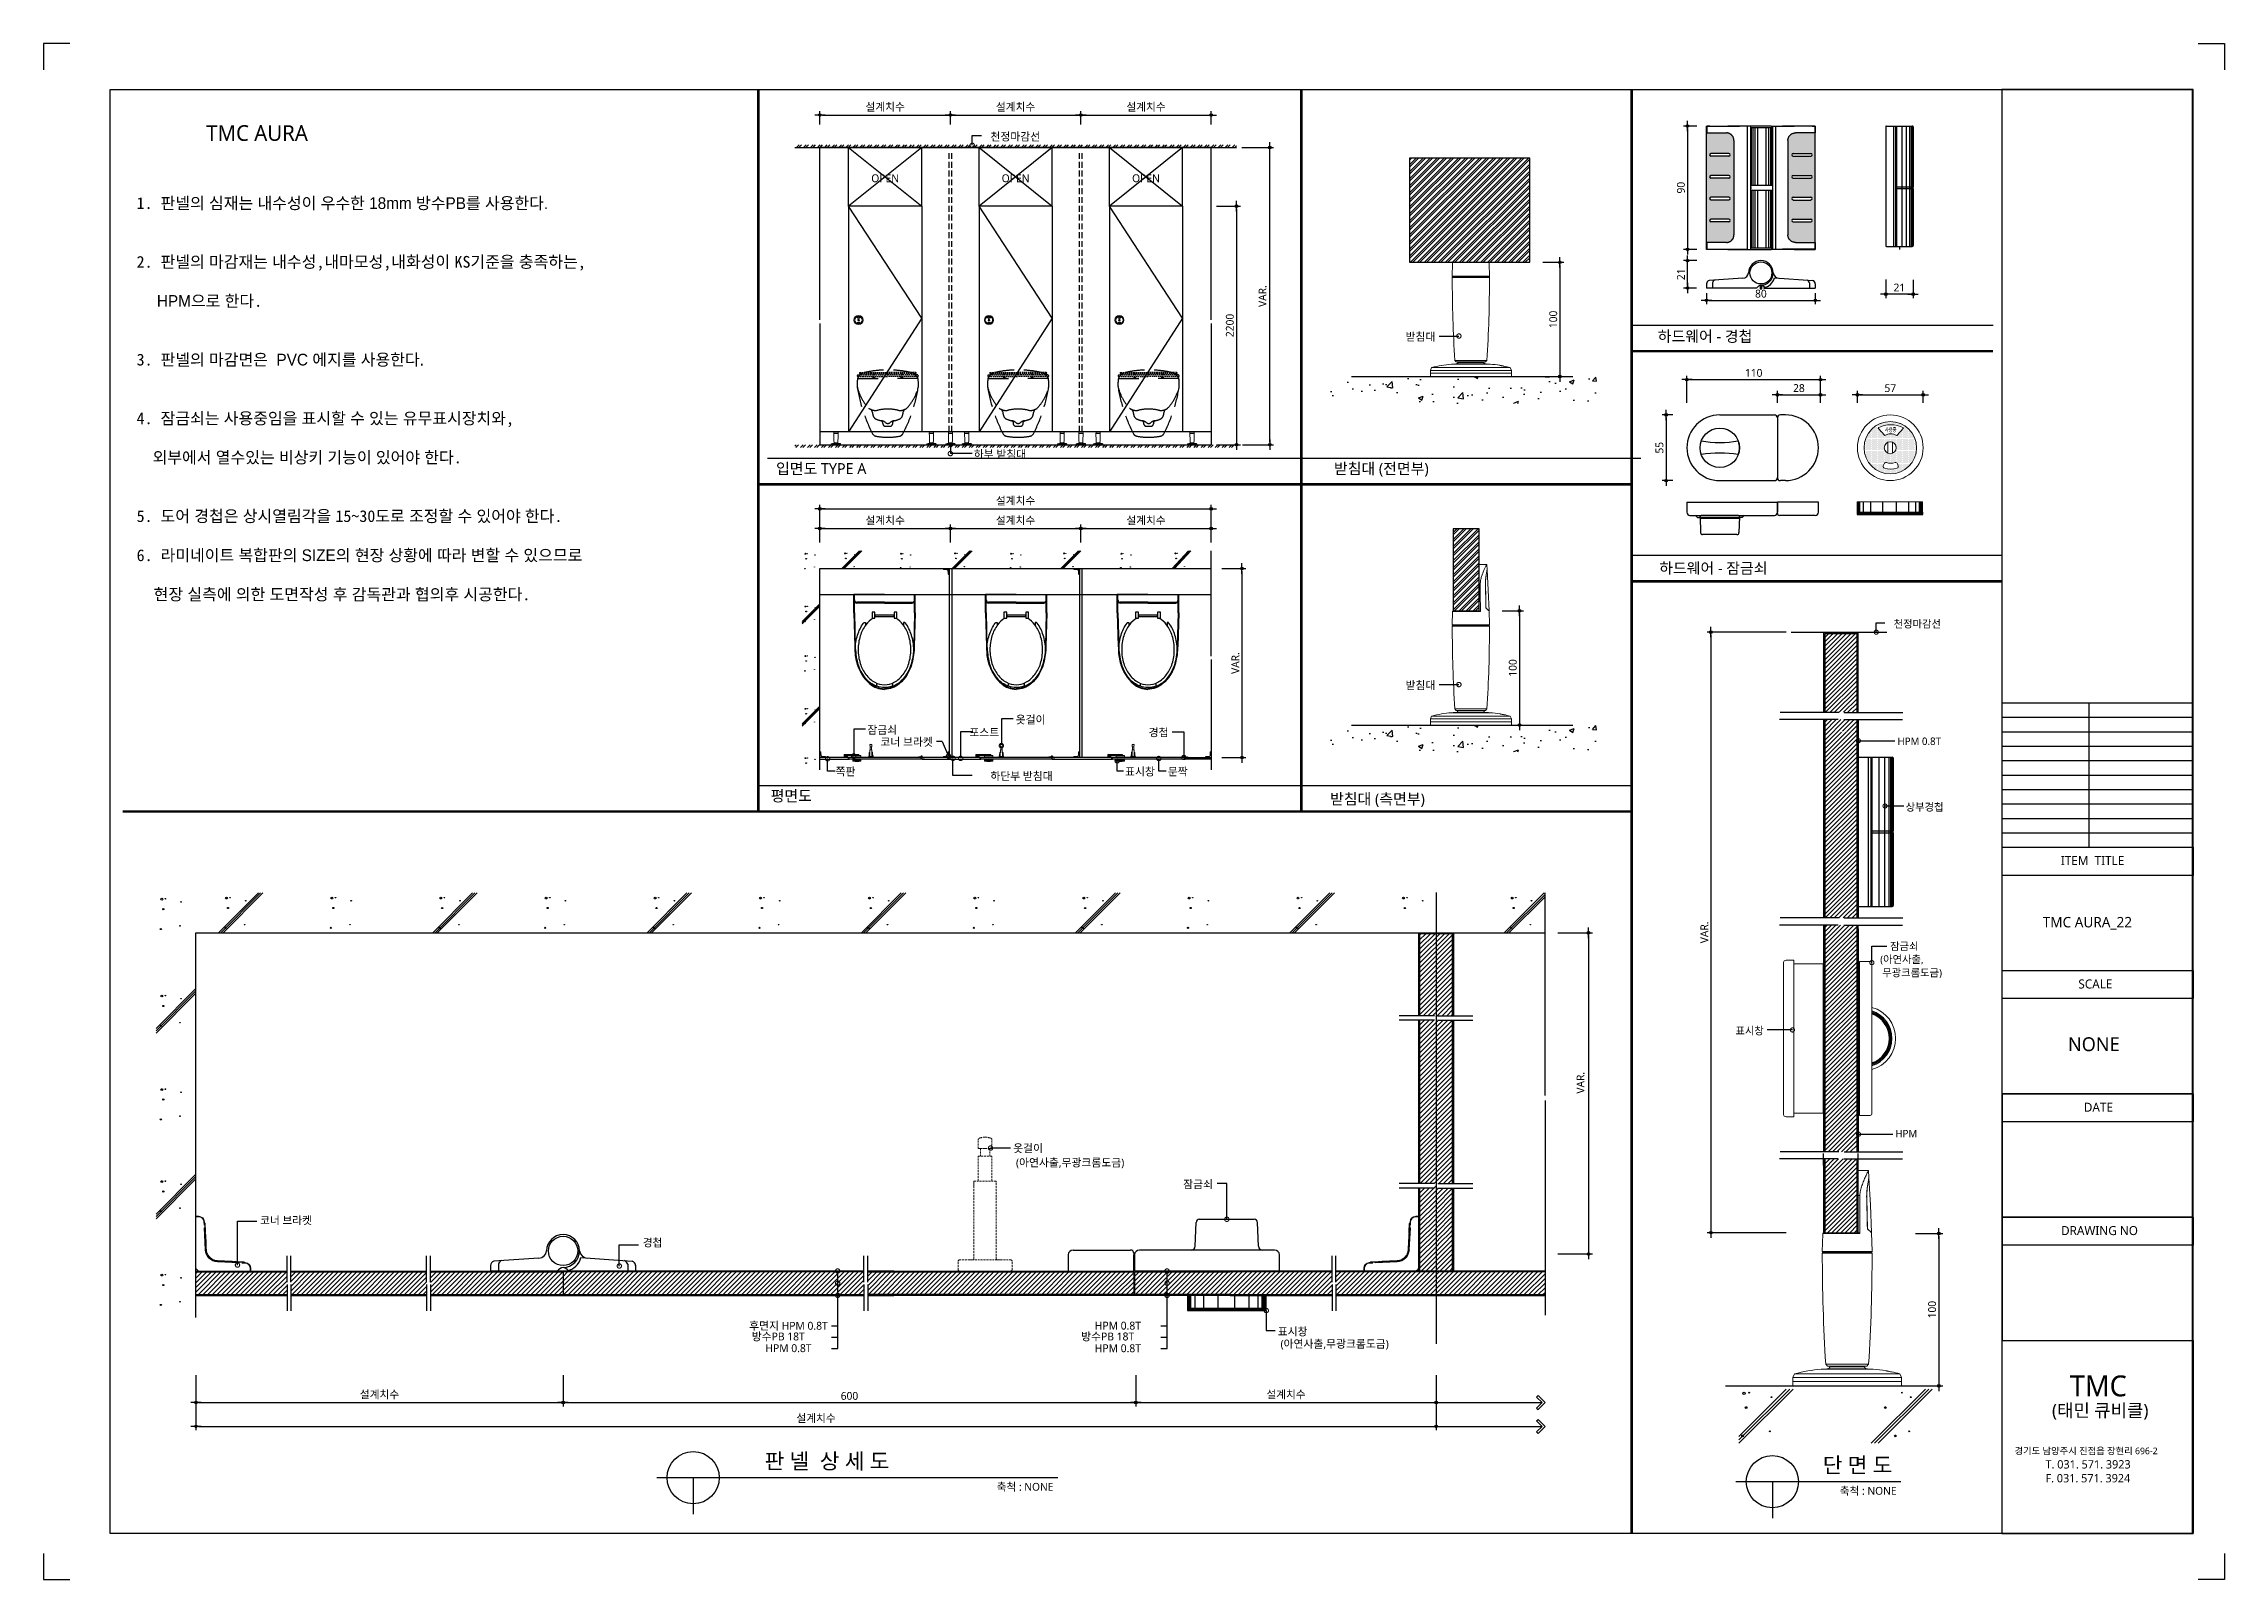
# Model space of a CAD drawing. Extents: x -256 to 8104, y -176 to 5714.
import ezdxf
from ezdxf.enums import TextEntityAlignment as Align

# ---------------------------------------------------------------- set-up
doc = ezdxf.new("R2010")
doc.units = 0
doc.header["$LTSCALE"] = 30
doc.linetypes.add('CEN', pattern=[62, 60, -1, 0, -1])
doc.linetypes.add('HIDDEN', pattern=[0.375, 0.25, -0.125])
doc.layers.get('0').update_dxf_attribs({"linetype": 'CONTINUOUS'})
doc.layers.get('DEFPOINTS').update_dxf_attribs({"linetype": 'CONTINUOUS'})
for name, color, linetype in [('02---제품선', 4, 'CONTINUOUS'), ('0_toilet', 6, 'CONTINUOUS'), ('C', 2, 'CONTINUOUS'), ('curior-0Line', 252, 'CONTINUOUS'), ('DIM', 7, 'CONTINUOUS'), ('FIN', 5, 'CONTINUOUS'), ('HAT', 8, 'CONTINUOUS'), ('HID', 9, 'HIDDEN'), ('jac text', 7, 'CONTINUOUS'), ('TIT', 3, 'CONTINUOUS'), ('경첩', 4, 'CONTINUOUS'), ('문자', 3, 'CONTINUOUS'), ('부자재', 4, 'CONTINUOUS'), ('옷걸이', 4, 'CONTINUOUS'), ('잠금쇠(회전형)', 4, 'CONTINUOUS'), ('중심선', 1, 'CEN'), ('치수', 1, 'CONTINUOUS'), ('판넬', 2, 'CONTINUOUS'), ('해치', 8, 'CONTINUOUS')]:
    doc.layers.add(name, color=color, linetype=linetype)
doc.styles.add('HDW', font='gulim.ttc')
doc.styles.add('돋움', font='malgun.ttf')
doc.dimstyles.new('10', dxfattribs={"dimscale": 10, "dimtxt": 3, "dimasz": 1, "dimexe": 1.5, "dimexo": 2, "dimgap": 1, "dimtad": 1, "dimdec": 0, "dimlunit": 6, "dimtxsty": '돋움', "dimblk": 'DIMDOT', "dimcen": -1, "dimdle": 1.5, "dimclrt": 3, "dimazin": 3, "dimtfac": 1, "dimtdec": 0, "dimtix": 1, "dimtmove": 2, "dimatfit": 3, "dimldrblk": 'DIMDOT', "dimarcsym": 0})
pattern_1 = [(45, (10803.934, -6860.011), (-8.55643, 8.55643), [])]
pattern_2 = [(45, (9996.395, -6971.59), (-8.980256, 8.980256), [])]

# ---------------------------------------------------------------- blocks, each defined once
blk = doc.blocks.new('DIMDOT')
at = {"linetype": 'Continuous'}
blk.add_line((-2, 0), (2, 0), dxfattribs=at)
for radius in [0.5, 0.25]:
    blk.add_circle((0, 0), radius, dxfattribs=at)
blk = doc.blocks.new('*D638')
at = {"layer": 'DEFPOINTS', "color": 0}
for p in [(21541.7, -1384.1), (21041.7, -1440.4), (21541.7, -1440.4)]:
    blk.add_point(p, dxfattribs=at)
at = {"layer": 'DIM', "color": 0, "lineweight": -2, "ltscale": 10}
for p, q in [((21041.7, -1420.4), (21041.7, -1369.1)), ((21051.7, -1384.1), (21531.7, -1384.1)), ((21541.7, -1420.4), (21541.7, -1369.1))]:
    blk.add_line(p, q, dxfattribs=at)
at = {"layer": 'DIM', "color": 0, "lineweight": -2, "xscale": 10, "yscale": 10, "zscale": 10, "rotation": 180}
blk.add_blockref('DIMDOT', (21041.7, -1384.1), dxfattribs=at)
at = {"layer": 'DIM', "color": 0, "lineweight": -2, "xscale": 10, "yscale": 10, "zscale": 10}
blk.add_blockref('DIMDOT', (21541.7, -1384.1), dxfattribs=at)
at = {"layer": 'DIM', "color": 3, "insert": (21291.7, -1354.4), "char_height": 30, "attachment_point": 5, "style": '돋움'}
blk.add_mtext('설계치수', dxfattribs=at)
blk = doc.blocks.new('*D639')
at = {"layer": 'DEFPOINTS', "color": 0}
for p in [(22041.7, -1384.1), (21541.7, -1440.4), (22041.7, -1440.4)]:
    blk.add_point(p, dxfattribs=at)
at = {"layer": 'DIM', "color": 0, "lineweight": -2, "ltscale": 10}
for p, q in [((21541.7, -1420.4), (21541.7, -1369.1)), ((21551.7, -1384.1), (22031.7, -1384.1)), ((22041.7, -1420.4), (22041.7, -1369.1))]:
    blk.add_line(p, q, dxfattribs=at)
at = {"layer": 'DIM', "color": 0, "lineweight": -2, "xscale": 10, "yscale": 10, "zscale": 10, "rotation": 180}
blk.add_blockref('DIMDOT', (21541.7, -1384.1), dxfattribs=at)
at = {"layer": 'DIM', "color": 0, "lineweight": -2, "xscale": 10, "yscale": 10, "zscale": 10}
blk.add_blockref('DIMDOT', (22041.7, -1384.1), dxfattribs=at)
at = {"layer": 'DIM', "color": 3, "insert": (21791.7, -1354.4), "char_height": 30, "attachment_point": 5, "style": '돋움'}
blk.add_mtext('설계치수', dxfattribs=at)
blk = doc.blocks.new('*D640')
at = {"layer": 'DEFPOINTS', "color": 0}
for p in [(22541.7, -1384.1), (22041.7, -1440.4), (22541.7, -1440.4)]:
    blk.add_point(p, dxfattribs=at)
at = {"layer": 'DIM', "color": 0, "lineweight": -2, "ltscale": 10}
for p, q in [((22041.7, -1420.4), (22041.7, -1369.1)), ((22051.7, -1384.1), (22531.7, -1384.1)), ((22541.7, -1420.4), (22541.7, -1369.1))]:
    blk.add_line(p, q, dxfattribs=at)
at = {"layer": 'DIM', "color": 0, "lineweight": -2, "xscale": 10, "yscale": 10, "zscale": 10, "rotation": 180}
blk.add_blockref('DIMDOT', (22041.7, -1384.1), dxfattribs=at)
at = {"layer": 'DIM', "color": 0, "lineweight": -2, "xscale": 10, "yscale": 10, "zscale": 10}
blk.add_blockref('DIMDOT', (22541.7, -1384.1), dxfattribs=at)
at = {"layer": 'DIM', "color": 3, "insert": (22291.7, -1354.4), "char_height": 30, "attachment_point": 5, "style": '돋움'}
blk.add_mtext('설계치수', dxfattribs=at)
blk = doc.blocks.new('*D641')
at = {"layer": 'DEFPOINTS', "color": 0}
for p in [(22541.7, -1733.3), (22541.7, -2648.3), (22638.6, -2648.3)]:
    blk.add_point(p, dxfattribs=at)
at = {"layer": 'DIM', "color": 0, "lineweight": -2, "ltscale": 10}
for p, q in [((22561.7, -1733.3), (22653.6, -1733.3)), ((22638.6, -1743.3), (22638.6, -2638.3)), ((22561.7, -2648.3), (22653.6, -2648.3))]:
    blk.add_line(p, q, dxfattribs=at)
at = {"layer": 'DIM', "color": 0, "lineweight": -2, "xscale": 10, "yscale": 10, "zscale": 10}
for p, rotation in [((22638.6, -1733.3), 90), ((22638.6, -2648.3), 270)]:
    blk.add_blockref('DIMDOT', p, dxfattribs=dict(at, rotation=rotation))
at = {"layer": 'DIM', "color": 3, "insert": (22613.1, -2190.8), "char_height": 30, "attachment_point": 5, "rotation": 90, "style": '돋움'}
blk.add_mtext('2200', dxfattribs=at)
blk = doc.blocks.new('*D642')
at = {"layer": 'DEFPOINTS', "color": 0}
for p in [(22562.7, -3123.2), (22562.7, -3848.2), (22659.6, -3848.2)]:
    blk.add_point(p, dxfattribs=at)
at = {"layer": 'DIM', "color": 0, "lineweight": -2, "ltscale": 10}
for p, q in [((22582.7, -3123.2), (22674.6, -3123.2)), ((22659.6, -3133.2), (22659.6, -3838.2)), ((22582.7, -3848.2), (22674.6, -3848.2))]:
    blk.add_line(p, q, dxfattribs=at)
at = {"layer": 'DIM', "color": 0, "lineweight": -2, "xscale": 10, "yscale": 10, "zscale": 10}
for p, rotation in [((22659.6, -3123.2), 90), ((22659.6, -3848.2), 270)]:
    blk.add_blockref('DIMDOT', p, dxfattribs=dict(at, rotation=rotation))
at = {"layer": 'DIM', "color": 3, "insert": (22634.4, -3485.7), "char_height": 30, "attachment_point": 5, "rotation": 90, "style": '돋움'}
blk.add_mtext('VAR.', dxfattribs=at)
blk = doc.blocks.new('_DOTSMALL')
at = {"color": 0, "linetype": 'ByBlock', "const_width": 0.5}
blk.add_lwpolyline([(-0.0625, 0, 1), (0.0625, 0, 1)], format="xyb", close=True, dxfattribs=at)
blk = doc.blocks.new('A$C63EC304E')
at = {"layer": '치수', "color": 1, "xscale": 2.5, "yscale": 2.5, "zscale": 2.5, "rotation": 234.3098741996962}
blk.add_blockref('_DOTSMALL', (0.31, 0.31), dxfattribs=at)
blk = doc.blocks.new('A$C2BC9653E')
at = {"layer": '치수', "xscale": 0.3333333333333333, "yscale": 0.3333333333333333, "zscale": 0.3333333333333333}
blk.add_blockref('A$C63EC304E', (0, 0), dxfattribs=at)
blk = doc.blocks.new('A$C7FC71301')
at = {"layer": '치수', "rotation": 180}
blk.add_blockref('A$C2BC9653E', (0.21, 0.21), dxfattribs=at)
blk = doc.blocks.new('A$C4A20372B')
at = {"layer": '치수'}
blk.add_blockref('A$C7FC71301', (0, 0), dxfattribs=at)
blk = doc.blocks.new('A$C566469F5')
at = {"layer": '치수'}
blk.add_blockref('A$C4A20372B', (0, 0), dxfattribs=at)
blk = doc.blocks.new('A$C7E317CD4')
at = {"layer": '해치', "xscale": 2, "yscale": 2, "zscale": 2}
blk.add_blockref('A$C566469F5', (0, 0), dxfattribs=at)
blk = doc.blocks.new('A$C601D7F27')
at = {"layer": '치수'}
blk.add_blockref('A$C7E317CD4', (0, 0), dxfattribs=at)
blk = doc.blocks.new('A$C38802C08')
at = {"layer": '치수'}
blk.add_blockref('A$C601D7F27', (0, 0), dxfattribs=at)
blk = doc.blocks.new('*D643')
at = {"layer": 'DEFPOINTS', "color": 0}
for p in [(22541.7, -2969.6), (22041.7, -3042.7), (22541.7, -3042.7)]:
    blk.add_point(p, dxfattribs=at)
at = {"layer": 'DIM', "color": 0, "lineweight": -2, "ltscale": 10}
for p, q in [((22041.7, -3022.7), (22041.7, -2954.6)), ((22051.7, -2969.6), (22531.7, -2969.6)), ((22541.7, -3022.7), (22541.7, -2954.6))]:
    blk.add_line(p, q, dxfattribs=at)
at = {"layer": 'DIM', "color": 0, "lineweight": -2, "xscale": 10, "yscale": 10, "zscale": 10, "rotation": 180}
blk.add_blockref('DIMDOT', (22041.7, -2969.6), dxfattribs=at)
at = {"layer": 'DIM', "color": 0, "lineweight": -2, "xscale": 10, "yscale": 10, "zscale": 10}
blk.add_blockref('DIMDOT', (22541.7, -2969.6), dxfattribs=at)
at = {"layer": 'DIM', "color": 3, "insert": (22291.7, -2940), "char_height": 30, "attachment_point": 5, "style": '돋움'}
blk.add_mtext('설계치수', dxfattribs=at)
blk = doc.blocks.new('*D644')
at = {"layer": 'DEFPOINTS', "color": 0}
for p in [(22541.7, -2894.3), (21041.7, -3042.7), (22541.7, -3042.7)]:
    blk.add_point(p, dxfattribs=at)
at = {"layer": 'DIM', "color": 0, "lineweight": -2, "ltscale": 10}
for p, q in [((21041.7, -3022.7), (21041.7, -2879.3)), ((21051.7, -2894.3), (22531.7, -2894.3)), ((22541.7, -3022.7), (22541.7, -2879.3))]:
    blk.add_line(p, q, dxfattribs=at)
at = {"layer": 'DIM', "color": 0, "lineweight": -2, "xscale": 10, "yscale": 10, "zscale": 10, "rotation": 180}
blk.add_blockref('DIMDOT', (21041.7, -2894.3), dxfattribs=at)
at = {"layer": 'DIM', "color": 0, "lineweight": -2, "xscale": 10, "yscale": 10, "zscale": 10}
blk.add_blockref('DIMDOT', (22541.7, -2894.3), dxfattribs=at)
at = {"layer": 'DIM', "color": 3, "insert": (21791.7, -2864.6), "char_height": 30, "attachment_point": 5, "style": '돋움'}
blk.add_mtext('설계치수', dxfattribs=at)
blk = doc.blocks.new('*D645')
at = {"layer": 'DEFPOINTS', "color": 0}
for p in [(22041.7, -2969.6), (21541.7, -3042.7), (22041.7, -3042.7)]:
    blk.add_point(p, dxfattribs=at)
at = {"layer": 'DIM', "color": 0, "lineweight": -2, "ltscale": 10}
for p, q in [((21541.7, -3022.7), (21541.7, -2954.6)), ((21551.7, -2969.6), (22031.7, -2969.6)), ((22041.7, -3022.7), (22041.7, -2954.6))]:
    blk.add_line(p, q, dxfattribs=at)
at = {"layer": 'DIM', "color": 0, "lineweight": -2, "xscale": 10, "yscale": 10, "zscale": 10, "rotation": 180}
blk.add_blockref('DIMDOT', (21541.7, -2969.6), dxfattribs=at)
at = {"layer": 'DIM', "color": 0, "lineweight": -2, "xscale": 10, "yscale": 10, "zscale": 10}
blk.add_blockref('DIMDOT', (22041.7, -2969.6), dxfattribs=at)
at = {"layer": 'DIM', "color": 3, "insert": (21791.7, -2940), "char_height": 30, "attachment_point": 5, "style": '돋움'}
blk.add_mtext('설계치수', dxfattribs=at)
blk = doc.blocks.new('*D646')
at = {"layer": 'DEFPOINTS', "color": 0}
for p in [(21541.7, -2969.6), (21041.7, -3042.7), (21541.7, -3042.7)]:
    blk.add_point(p, dxfattribs=at)
at = {"layer": 'DIM', "color": 0, "lineweight": -2, "ltscale": 10}
for p, q in [((21041.7, -3022.7), (21041.7, -2954.6)), ((21051.7, -2969.6), (21531.7, -2969.6)), ((21541.7, -3022.7), (21541.7, -2954.6))]:
    blk.add_line(p, q, dxfattribs=at)
at = {"layer": 'DIM', "color": 0, "lineweight": -2, "xscale": 10, "yscale": 10, "zscale": 10, "rotation": 180}
blk.add_blockref('DIMDOT', (21041.7, -2969.6), dxfattribs=at)
at = {"layer": 'DIM', "color": 0, "lineweight": -2, "xscale": 10, "yscale": 10, "zscale": 10}
blk.add_blockref('DIMDOT', (21541.7, -2969.6), dxfattribs=at)
at = {"layer": 'DIM', "color": 3, "insert": (21291.7, -2940), "char_height": 30, "attachment_point": 5, "style": '돋움'}
blk.add_mtext('설계치수', dxfattribs=at)
blk = doc.blocks.new('*D647')
at = {"layer": 'DEFPOINTS', "color": 0}
for p in [(24877.2, -2398.7), (24365.2, -2507.3), (24877.2, -2507.3)]:
    blk.add_point(p, dxfattribs=at)
at = {"layer": 'DIM', "color": 0, "lineweight": -2, "ltscale": 10}
for p, q in [((24365.2, -2487.3), (24365.2, -2383.7)), ((24375.2, -2398.7), (24867.2, -2398.7)), ((24877.2, -2487.3), (24877.2, -2383.7))]:
    blk.add_line(p, q, dxfattribs=at)
at = {"layer": 'DIM', "color": 0, "lineweight": -2, "xscale": 10, "yscale": 10, "zscale": 10, "rotation": 180}
blk.add_blockref('DIMDOT', (24365.2, -2398.7), dxfattribs=at)
at = {"layer": 'DIM', "color": 0, "lineweight": -2, "xscale": 10, "yscale": 10, "zscale": 10}
blk.add_blockref('DIMDOT', (24877.2, -2398.7), dxfattribs=at)
at = {"layer": 'DIM', "color": 3, "insert": (24621.2, -2373.1), "char_height": 30, "attachment_point": 5, "style": '돋움'}
blk.add_mtext('110', dxfattribs=at)
blk = doc.blocks.new('*D648')
at = {"layer": 'DEFPOINTS', "color": 0}
for p in [(24712.2, -2507.3), (24877.2, -2456.7), (24877.2, -2507.3)]:
    blk.add_point(p, dxfattribs=at)
at = {"layer": 'DIM', "color": 0, "lineweight": -2, "ltscale": 10}
for p, q in [((24712.2, -2487.3), (24712.2, -2441.7)), ((24722.2, -2456.7), (24867.2, -2456.7)), ((24877.2, -2487.3), (24877.2, -2441.7))]:
    blk.add_line(p, q, dxfattribs=at)
at = {"layer": 'DIM', "color": 0, "lineweight": -2, "xscale": 10, "yscale": 10, "zscale": 10, "rotation": 180}
blk.add_blockref('DIMDOT', (24712.2, -2456.7), dxfattribs=at)
at = {"layer": 'DIM', "color": 0, "lineweight": -2, "xscale": 10, "yscale": 10, "zscale": 10}
blk.add_blockref('DIMDOT', (24877.2, -2456.7), dxfattribs=at)
at = {"layer": 'DIM', "color": 3, "insert": (24794.7, -2431.2), "char_height": 30, "attachment_point": 5, "style": '돋움'}
blk.add_mtext('28', dxfattribs=at)
blk = doc.blocks.new('*D649')
at = {"layer": 'DEFPOINTS', "color": 0}
for p in [(25018.9, -2507.3), (25270.9, -2456.7), (25270.9, -2507.3)]:
    blk.add_point(p, dxfattribs=at)
at = {"layer": 'DIM', "color": 0, "lineweight": -2, "ltscale": 10}
for p, q in [((25018.9, -2487.3), (25018.9, -2441.7)), ((25028.9, -2456.7), (25260.9, -2456.7)), ((25270.9, -2487.3), (25270.9, -2441.7))]:
    blk.add_line(p, q, dxfattribs=at)
at = {"layer": 'DIM', "color": 0, "lineweight": -2, "xscale": 10, "yscale": 10, "zscale": 10, "rotation": 180}
blk.add_blockref('DIMDOT', (25018.9, -2456.7), dxfattribs=at)
at = {"layer": 'DIM', "color": 0, "lineweight": -2, "xscale": 10, "yscale": 10, "zscale": 10}
blk.add_blockref('DIMDOT', (25270.9, -2456.7), dxfattribs=at)
at = {"layer": 'DIM', "color": 3, "insert": (25144.9, -2431.4), "char_height": 30, "attachment_point": 5, "style": '돋움'}
blk.add_mtext('57', dxfattribs=at)
blk = doc.blocks.new('*D650')
at = {"layer": 'DEFPOINTS', "color": 0}
for p in [(24422.8, -1426), (24367.8, -1899.1), (24422.8, -1899.1)]:
    blk.add_point(p, dxfattribs=at)
at = {"layer": 'DIM', "color": 0, "lineweight": -2, "ltscale": 10}
for p, q in [((24402.8, -1426), (24352.8, -1426)), ((24367.8, -1436), (24367.8, -1889.1)), ((24402.8, -1899.1), (24352.8, -1899.1))]:
    blk.add_line(p, q, dxfattribs=at)
at = {"layer": 'DIM', "color": 0, "lineweight": -2, "xscale": 10, "yscale": 10, "zscale": 10}
for p, rotation in [((24367.8, -1426), 90), ((24367.8, -1899.1), 270)]:
    blk.add_blockref('DIMDOT', p, dxfattribs=dict(at, rotation=rotation))
at = {"layer": 'DIM', "color": 3, "insert": (24342.3, -1662.5), "char_height": 30, "attachment_point": 5, "rotation": 90, "style": '돋움'}
blk.add_mtext('90', dxfattribs=at)
blk = doc.blocks.new('*D651')
at = {"layer": 'DEFPOINTS', "color": 0}
for p in [(24440.4, -2047.3), (24857.5, -2047.3), (24857.5, -2094.7)]:
    blk.add_point(p, dxfattribs=at)
at = {"layer": 'DIM', "color": 0, "lineweight": -2, "ltscale": 10}
for p, q in [((24440.4, -2067.3), (24440.4, -2109.7)), ((24857.5, -2067.3), (24857.5, -2109.7)), ((24450.4, -2094.7), (24847.5, -2094.7))]:
    blk.add_line(p, q, dxfattribs=at)
at = {"layer": 'DIM', "color": 0, "lineweight": -2, "xscale": 10, "yscale": 10, "zscale": 10, "rotation": 180}
blk.add_blockref('DIMDOT', (24440.4, -2094.7), dxfattribs=at)
at = {"layer": 'DIM', "color": 0, "lineweight": -2, "xscale": 10, "yscale": 10, "zscale": 10}
blk.add_blockref('DIMDOT', (24857.5, -2094.7), dxfattribs=at)
at = {"layer": 'DIM', "color": 3, "insert": (24648.9, -2069.2), "char_height": 30, "attachment_point": 5, "style": '돋움'}
blk.add_mtext('80', dxfattribs=at)
blk = doc.blocks.new('*D652')
at = {"layer": 'DEFPOINTS', "color": 0}
for p in [(24367.8, -1942.3), (24422.8, -1942.3), (24422.1, -2047.3)]:
    blk.add_point(p, dxfattribs=at)
at = {"layer": 'DIM', "color": 0, "lineweight": -2, "ltscale": 10}
for p, q in [((24402.8, -1942.3), (24352.8, -1942.3)), ((24367.8, -2037.3), (24367.8, -1952.3)), ((24402.1, -2047.3), (24352.8, -2047.3))]:
    blk.add_line(p, q, dxfattribs=at)
at = {"layer": 'DIM', "color": 0, "lineweight": -2, "xscale": 10, "yscale": 10, "zscale": 10}
for p, rotation in [((24367.8, -1942.3), 90), ((24367.8, -2047.3), 270)]:
    blk.add_blockref('DIMDOT', p, dxfattribs=dict(at, rotation=rotation))
at = {"layer": 'DIM', "color": 3, "insert": (24342.5, -1994.8), "char_height": 30, "attachment_point": 5, "rotation": 90, "style": '돋움'}
blk.add_mtext('21', dxfattribs=at)
blk = doc.blocks.new('*D653')
at = {"layer": 'DEFPOINTS', "color": 0}
for p in [(25127.3, -1995.1), (25232.3, -1995.9), (25127.3, -2070.8)]:
    blk.add_point(p, dxfattribs=at)
at = {"layer": 'DIM', "color": 0, "lineweight": -2, "ltscale": 10}
for p, q in [((25127.3, -2015.1), (25127.3, -2085.8)), ((25222.3, -2070.8), (25137.3, -2070.8)), ((25232.3, -2015.9), (25232.3, -2085.8))]:
    blk.add_line(p, q, dxfattribs=at)
at = {"layer": 'DIM', "color": 0, "lineweight": -2, "xscale": 10, "yscale": 10, "zscale": 10, "rotation": 180}
blk.add_blockref('DIMDOT', (25127.3, -2070.8), dxfattribs=at)
at = {"layer": 'DIM', "color": 0, "lineweight": -2, "xscale": 10, "yscale": 10, "zscale": 10}
blk.add_blockref('DIMDOT', (25232.3, -2070.8), dxfattribs=at)
at = {"layer": 'DIM', "color": 3, "insert": (25179.8, -2045.5), "char_height": 30, "attachment_point": 5, "style": '돋움'}
blk.add_mtext('21', dxfattribs=at)
blk = doc.blocks.new('A$C10E41893')
at = {"layer": '부자재'}
for p, q in [((6, 0), (6, 196)), ((123, 196), (6, 196)), ((123, 192), (6, 192)), ((55, 0), (55, 177)), ((61, 0), (61, 177)), ((6, 0), (6, -196)), ((55, 0), (55, -177)), ((61, 0), (61, -177)), ((123, -192), (6, -192)), ((123, -196), (6, -196))]:
    blk.add_line(p, q, dxfattribs=at)
for points in [[(123, 196, -0.012538), (123, 196), (335, 190, -0.055395), (445, 175, -0.154276), (577, 93, -0.179504), (612, 0, -0.179504)], [(123, 192, -0.012538), (123, 192), (335, 187, -0.055395), (444, 172, -0.154276), (574, 91, -0.179504), (608, 0, -0.179504)], [(157, -72, 0.089162), (200, -119, 0.085733), (270, -155, 0.075373), (359, -168, 0.075373), (447, -155, 0.085733), (517, -119, 0.106084), (567, -62, 0.126931), (583, 0, 0.126931), (567, 62, 0.106084), (517, 119, 0.085733), (447, 155, 0.075373), (359, 168, 0.075373), (270, 155, 0.085733), (200, 119, 0.089162), (157, 72)], [(572, 51), (589, 51), (589, 60, 0.021185), (583, 71, 0.106084), (528, 134, 0.085733), (453, 172, 0.075373), (359, 187, 0.075373), (265, 172, 0.085733), (189, 134, 0.007337), (184, 130), (184, 122), (205, 122)], [(123, -196, 0.012538), (123, -196), (335, -190, 0.055395), (445, -175, 0.154276), (577, -93, 0.179504), (612, 0, 0.179504)], [(123, -192, 0.012538), (123, -192), (335, -187, 0.055395), (444, -172, 0.154276), (574, -91, 0.179504), (608, 0, 0.179504)], [(589, -51, 0.090214), (598, 0, 0.090214), (589, 51, 0.106084)], [(572, -51), (589, -51), (589, -60, -0.021185), (583, -71, -0.106084), (528, -134, -0.085733), (453, -172, -0.075373), (359, -187, -0.075373), (265, -172, -0.085733), (189, -134, -0.007337), (184, -130), (184, -122), (205, -122)]]:
    blk.add_lwpolyline(points, format="xyb", dxfattribs=at)
blk.add_lwpolyline([(138, -61), (119, -61), (119, -79), (157, -79), (157, -61), (138, -61), (147, -61), (147, 61), (138, 61), (157, 61), (157, 79), (119, 79), (119, 61), (138, 61), (138, -61), (119, -61)], dxfattribs=at)
for centre, start, end in [((40, 177), 0, 90), ((46, 177), 0, 90), ((40, -177), 270, 0), ((46, -177), 270, 0)]:
    blk.add_arc(centre, 15, start, end, dxfattribs=at)
blk = doc.blocks.new('A$C460A2A32')
at = {"color": 0}
for p, q in [((3, 20), (0, 16)), ((3, 20), (9, 20)), ((4, 10), (162, 10)), ((9, 20), (162, 20)), ((13, 32), (11, 30)), ((13, 32), (162, 32)), ((13, 27), (162, 27)), ((312, 32), (162, 32)), ((312, 27), (162, 27)), ((316, 20), (162, 20)), ((321, 10), (162, 10)), ((312, 32), (313, 30)), ((322, 20), (316, 20)), ((322, 20), (324, 16))]:
    blk.add_line(p, q, dxfattribs=at)
for centre, radius, start, end in [((4, 14), 4, 150.0107, 270), ((13, 29), 2, 135, 270), ((109, 28), 26, 182.6717, 198.4118), ((109, 10), 26, 180, 202.6199), ((107, 28), 23, 183.0205, 200.9186), ((107, 10), 23, 180, 205.7715), ((69, 10), 23, 334.2285, 0), ((69, 28), 23, 339.0814, 356.9795), ((67, 10), 26, 337.3801, 0), ((67, 28), 26, 341.5882, 357.3283), ((257, 10), 26, 180, 202.6199), ((257, 28), 26, 182.6717, 198.4118), ((256, 28), 23, 183.0205, 200.9186), ((256, 10), 23, 180, 205.7715), ((217, 10), 23, 334.2285, 0), ((217, 28), 23, 339.0814, 356.9795), ((216, 28), 26, 341.5882, 357.3283), ((216, 10), 26, 337.3801, 0), ((312, 29), 2, 270, 45), ((321, 14), 4, 270, 29.9893)]:
    blk.add_arc(centre, radius, start, end, dxfattribs=at)
blk = doc.blocks.new('*D654')
at = {"layer": 'DEFPOINTS', "color": 0}
for p in [(24330.9, -2533.9), (24285.2, -2785.9), (24330.9, -2785.9)]:
    blk.add_point(p, dxfattribs=at)
at = {"layer": 'DIM', "color": 0, "lineweight": -2, "ltscale": 10}
for p, q in [((24310.9, -2533.9), (24270.2, -2533.9)), ((24285.2, -2543.9), (24285.2, -2775.9)), ((24310.9, -2785.9), (24270.2, -2785.9))]:
    blk.add_line(p, q, dxfattribs=at)
at = {"layer": 'DIM', "color": 0, "lineweight": -2, "xscale": 10, "yscale": 10, "zscale": 10}
for p, rotation in [((24285.2, -2533.9), 90), ((24285.2, -2785.9), 270)]:
    blk.add_blockref('DIMDOT', p, dxfattribs=dict(at, rotation=rotation))
at = {"layer": 'DIM', "color": 3, "insert": (24259.9, -2659.9), "char_height": 30, "attachment_point": 5, "rotation": 90, "style": '돋움'}
blk.add_mtext('55', dxfattribs=at)
blk = doc.blocks.new('*D655')
at = {"layer": 'DEFPOINTS', "color": 0}
for p in [(24766.2, -3366.9), (24457.4, -5670.2), (24766.2, -5670.2)]:
    blk.add_point(p, dxfattribs=at)
at = {"layer": 'DIM', "color": 0, "lineweight": -2, "ltscale": 10}
for p, q in [((24746.2, -3366.9), (24442.4, -3366.9)), ((24457.4, -3376.9), (24457.4, -5660.2)), ((24746.2, -5670.2), (24442.4, -5670.2))]:
    blk.add_line(p, q, dxfattribs=at)
at = {"layer": 'DIM', "color": 0, "lineweight": -2, "xscale": 10, "yscale": 10, "zscale": 10}
for p, rotation in [((24457.4, -3366.9), 90), ((24457.4, -5670.2), 270)]:
    blk.add_blockref('DIMDOT', p, dxfattribs=dict(at, rotation=rotation))
at = {"layer": 'DIM', "color": 3, "insert": (24432.2, -4518.6), "char_height": 30, "attachment_point": 5, "rotation": 90, "style": '돋움'}
blk.add_mtext('VAR.', dxfattribs=at)
blk = doc.blocks.new('A$C13EB2441')
for p, q in [((0.84, 7.37), (0.84, 14.11)), ((0.84, 6.74), (0.84, 0))]:
    blk.add_line(p, q)
blk = doc.blocks.new('*D656')
at = {"layer": 'DEFPOINTS', "color": 0}
for p in [(25221.9, -5673.2), (25231, -6257.5), (25330.8, -6257.5)]:
    blk.add_point(p, dxfattribs=at)
at = {"layer": 'DIM', "color": 0, "lineweight": -2, "ltscale": 10}
for p, q in [((25241.9, -5673.2), (25345.8, -5673.2)), ((25330.8, -5683.2), (25330.8, -6247.5)), ((25251, -6257.5), (25345.8, -6257.5))]:
    blk.add_line(p, q, dxfattribs=at)
at = {"layer": 'DIM', "color": 0, "lineweight": -2, "xscale": 10, "yscale": 10, "zscale": 10}
for p, rotation in [((25330.8, -5673.2), 90), ((25330.8, -6257.5), 270)]:
    blk.add_blockref('DIMDOT', p, dxfattribs=dict(at, rotation=rotation))
at = {"layer": 'DIM', "color": 3, "insert": (25305.2, -5965.3), "char_height": 30, "attachment_point": 5, "rotation": 90, "style": '돋움'}
blk.add_mtext('100', dxfattribs=at)
blk = doc.blocks.new('*D657')
at = {"layer": 'DEFPOINTS', "color": 0}
for p in [(23637.3, -3285.3), (23580.5, -3723.5), (23723.4, -3723.5)]:
    blk.add_point(p, dxfattribs=at)
at = {"layer": 'DIM', "color": 0, "lineweight": -2, "ltscale": 10}
for p, q in [((23657.3, -3285.3), (23738.4, -3285.3)), ((23723.4, -3295.3), (23723.4, -3713.5)), ((23600.5, -3723.5), (23738.4, -3723.5))]:
    blk.add_line(p, q, dxfattribs=at)
at = {"layer": 'DIM', "color": 0, "lineweight": -2, "xscale": 10, "yscale": 10, "zscale": 10}
for p, rotation in [((23723.4, -3285.3), 90), ((23723.4, -3723.5), 270)]:
    blk.add_blockref('DIMDOT', p, dxfattribs=dict(at, rotation=rotation))
at = {"layer": 'DIM', "color": 3, "insert": (23697.8, -3504.4), "char_height": 30, "attachment_point": 5, "rotation": 90, "style": '돋움'}
blk.add_mtext('100', dxfattribs=at)
blk = doc.blocks.new('*D658')
at = {"layer": 'DEFPOINTS', "color": 0}
for p in [(22638.6, -1508.5), (22766, -1508.5), (22641.1, -2648.3)]:
    blk.add_point(p, dxfattribs=at)
at = {"layer": 'DIM', "color": 0, "lineweight": -2, "ltscale": 10}
for p, q in [((22658.6, -1508.5), (22781, -1508.5)), ((22766, -2638.3), (22766, -1518.5)), ((22661.1, -2648.3), (22781, -2648.3))]:
    blk.add_line(p, q, dxfattribs=at)
at = {"layer": 'DIM', "color": 0, "lineweight": -2, "xscale": 10, "yscale": 10, "zscale": 10}
for p, rotation in [((22766, -1508.5), 90), ((22766, -2648.3), 270)]:
    blk.add_blockref('DIMDOT', p, dxfattribs=dict(at, rotation=rotation))
at = {"layer": 'DIM', "color": 3, "insert": (22738.7, -2078.4), "char_height": 30, "attachment_point": 5, "rotation": 90, "style": '돋움'}
blk.add_mtext('VAR.', dxfattribs=at)
blk = doc.blocks.new('*D659')
at = {"layer": 'DEFPOINTS', "color": 0}
for p in [(23792.4, -1948.6), (23735.6, -2386.7), (23878.5, -2386.7)]:
    blk.add_point(p, dxfattribs=at)
at = {"layer": 'DIM', "color": 0, "lineweight": -2, "ltscale": 10}
for p, q in [((23812.4, -1948.6), (23893.5, -1948.6)), ((23878.5, -1958.6), (23878.5, -2376.7)), ((23755.6, -2386.7), (23893.5, -2386.7))]:
    blk.add_line(p, q, dxfattribs=at)
at = {"layer": 'DIM', "color": 0, "lineweight": -2, "xscale": 10, "yscale": 10, "zscale": 10}
for p, rotation in [((23878.5, -1948.6), 90), ((23878.5, -2386.7), 270)]:
    blk.add_blockref('DIMDOT', p, dxfattribs=dict(at, rotation=rotation))
at = {"layer": 'DIM', "color": 3, "insert": (23852.9, -2167.7), "char_height": 30, "attachment_point": 5, "rotation": 90, "style": '돋움'}
blk.add_mtext('100', dxfattribs=at)
blk = doc.blocks.new('*D660')
at = {"layer": 'DEFPOINTS', "color": 0}
for p in [(18649.8, -6196.1), (20056.9, -6196.1), (20056.9, -6321.8)]:
    blk.add_point(p, dxfattribs=at)
at = {"layer": 'DIM', "color": 0, "lineweight": -2, "ltscale": 10}
for p, q in [((18649.8, -6216.1), (18649.8, -6336.8)), ((20056.9, -6216.1), (20056.9, -6336.8)), ((18659.8, -6321.8), (20046.9, -6321.8))]:
    blk.add_line(p, q, dxfattribs=at)
at = {"layer": 'DIM', "color": 0, "lineweight": -2, "xscale": 10, "yscale": 10, "zscale": 10, "rotation": 180}
blk.add_blockref('DIMDOT', (18649.8, -6321.8), dxfattribs=at)
at = {"layer": 'DIM', "color": 0, "lineweight": -2, "xscale": 10, "yscale": 10, "zscale": 10}
blk.add_blockref('DIMDOT', (20056.9, -6321.8), dxfattribs=at)
at = {"layer": 'DIM', "color": 3, "insert": (19353.3, -6292.1), "char_height": 30, "attachment_point": 5, "style": '돋움'}
blk.add_mtext('설계치수', dxfattribs=at)
blk = doc.blocks.new('*D661')
at = {"layer": 'DEFPOINTS', "color": 0}
for p in [(18649.8, -6196.1), (23403.7, -6196.1), (23403.7, -6413.2)]:
    blk.add_point(p, dxfattribs=at)
at = {"layer": 'DIM', "color": 0, "lineweight": -2, "ltscale": 10}
for p, q in [((18649.8, -6216.1), (18649.8, -6428.2)), ((23403.7, -6216.1), (23403.7, -6428.2)), ((18659.8, -6413.2), (23393.7, -6413.2))]:
    blk.add_line(p, q, dxfattribs=at)
at = {"layer": 'DIM', "color": 0, "lineweight": -2, "xscale": 10, "yscale": 10, "zscale": 10, "rotation": 180}
blk.add_blockref('DIMDOT', (18649.8, -6413.2), dxfattribs=at)
at = {"layer": 'DIM', "color": 0, "lineweight": -2, "xscale": 10, "yscale": 10, "zscale": 10}
blk.add_blockref('DIMDOT', (23403.7, -6413.2), dxfattribs=at)
at = {"layer": 'DIM', "color": 3, "insert": (21026.8, -6383.6), "char_height": 30, "attachment_point": 5, "style": '돋움'}
blk.add_mtext('설계치수', dxfattribs=at)
blk = doc.blocks.new('*D662')
at = {"layer": 'DEFPOINTS', "color": 0}
for p in [(22252.8, -6196.1), (23403.7, -6196.1), (23403.7, -6321.8)]:
    blk.add_point(p, dxfattribs=at)
at = {"layer": 'DIM', "color": 0, "lineweight": -2, "ltscale": 10}
for p, q in [((22252.8, -6216.1), (22252.8, -6336.8)), ((23403.7, -6216.1), (23403.7, -6336.8)), ((22262.8, -6321.8), (23393.7, -6321.8))]:
    blk.add_line(p, q, dxfattribs=at)
at = {"layer": 'DIM', "color": 0, "lineweight": -2, "xscale": 10, "yscale": 10, "zscale": 10, "rotation": 180}
blk.add_blockref('DIMDOT', (22252.8, -6321.8), dxfattribs=at)
at = {"layer": 'DIM', "color": 0, "lineweight": -2, "xscale": 10, "yscale": 10, "zscale": 10}
blk.add_blockref('DIMDOT', (23403.7, -6321.8), dxfattribs=at)
at = {"layer": 'DIM', "color": 3, "insert": (22828.3, -6292.1), "char_height": 30, "attachment_point": 5, "style": '돋움'}
blk.add_mtext('설계치수', dxfattribs=at)
blk = doc.blocks.new('*D663')
at = {"layer": 'DEFPOINTS', "color": 0}
for p in [(20056.9, -6196.1), (22252.8, -6196.1), (22252.8, -6321.8)]:
    blk.add_point(p, dxfattribs=at)
at = {"layer": 'DIM', "color": 0, "lineweight": -2, "ltscale": 10}
for p, q in [((20056.9, -6216.1), (20056.9, -6336.8)), ((22252.8, -6216.1), (22252.8, -6336.8)), ((20066.9, -6321.8), (22242.8, -6321.8))]:
    blk.add_line(p, q, dxfattribs=at)
at = {"layer": 'DIM', "color": 0, "lineweight": -2, "xscale": 10, "yscale": 10, "zscale": 10, "rotation": 180}
blk.add_blockref('DIMDOT', (20056.9, -6321.8), dxfattribs=at)
at = {"layer": 'DIM', "color": 0, "lineweight": -2, "xscale": 10, "yscale": 10, "zscale": 10}
blk.add_blockref('DIMDOT', (22252.8, -6321.8), dxfattribs=at)
at = {"layer": 'DIM', "color": 3, "insert": (21154.9, -6296.3), "char_height": 30, "attachment_point": 5, "style": '돋움'}
blk.add_mtext('600', dxfattribs=at)
blk = doc.blocks.new('A$C06B31977')
for p, q in [((1.26, 11.06), (1.26, 21.17)), ((1.26, 10.11), (1.26, 0))]:
    blk.add_line(p, q)
blk = doc.blocks.new('*D664')
at = {"layer": 'DEFPOINTS', "color": 0}
for p in [(23850.5, -4520.4), (23850.5, -5751.8), (23988.4, -5751.8)]:
    blk.add_point(p, dxfattribs=at)
at = {"layer": 'DIM', "color": 0, "lineweight": -2, "ltscale": 10}
for p, q in [((23870.5, -4520.4), (24003.4, -4520.4)), ((23988.4, -4530.4), (23988.4, -5741.8)), ((23870.5, -5751.8), (24003.4, -5751.8))]:
    blk.add_line(p, q, dxfattribs=at)
at = {"layer": 'DIM', "color": 0, "lineweight": -2, "xscale": 10, "yscale": 10, "zscale": 10}
for p, rotation in [((23988.4, -4520.4), 90), ((23988.4, -5751.8), 270)]:
    blk.add_blockref('DIMDOT', p, dxfattribs=dict(at, rotation=rotation))
at = {"layer": 'DIM', "color": 3, "insert": (23957.6, -5095.2), "char_height": 30, "attachment_point": 5, "rotation": 90, "style": '돋움'}
blk.add_mtext('VAR.', dxfattribs=at)
blk = doc.blocks.new('AURA_22', base_point=(18321.5, -6824.2))
at = {"layer": 'HAT'}
h = blk.add_hatch(dxfattribs=at)
h.set_pattern_fill('ANSI32', color=256, scale=2, style=0)
h.set_pattern_definition([(45, (9705.63, -7141.476), (-13.470384, 13.470384), []), (45, (9714.61, -7141.476), (-13.470384, 13.470384), [])])
h.paths.add_polyline_path([(20945, -1498.5), (22638.6, -1498.5), (22638.6, -1508.5), (20945, -1508.5)])
h = blk.add_hatch(dxfattribs=at)
h.set_pattern_fill('ANSI32', color=256, scale=2, style=0)
h.set_pattern_definition([(45, (10000, -7000), (-13.470384, 13.470384), []), (45, (10008.98, -7000), (-13.470384, 13.470384), [])])
h.paths.add_polyline_path([(23602.9, -1948.6), (23762.9, -1948.6), (23762.9, -1549.3), (23302.1, -1549.3), (23302.1, -1948.6)])
h = blk.add_hatch(dxfattribs=at)
h.set_pattern_fill('ANSI32', color=256, scale=2, style=0)
h.set_pattern_definition([(45, (9705.63, -6959.496), (-13.470384, 13.470384), []), (45, (9714.61, -6959.496), (-13.470384, 13.470384), [])])
h.paths.add_polyline_path([(20945, -2658.7), (22638.6, -2658.7), (22638.6, -2648.7), (20945, -2648.7)])
h = blk.add_hatch(dxfattribs=at)
h.set_pattern_fill('ANSI32', color=256, scale=2, style=0)
h.set_pattern_definition([(45, (10022.86, -7100.185), (-13.470384, 13.470384), []), (45, (10031.84, -7100.185), (-13.470384, 13.470384), [])])
h.paths.add_polyline_path([(23469.3, -3285.3), (23568.8, -3285.3), (23568.8, -2970.9), (23469.3, -2970.9)])
at = {"layer": 'HAT', "transparency": 33554687}
h = blk.add_hatch(dxfattribs=at)
h.set_pattern_fill('ANSI31', color=256, scale=3.811219)
h.set_pattern_definition(pattern_1)
h.paths.add_polyline_path([(24947.4, -3674.6), (24968.6, -3674.6), (25017.5, -3674.6), (25017.5, -3371.7), (24893.6, -3371.7), (24893.6, -3674.6)])
at = {"layer": 'HAT'}
h = blk.add_hatch(dxfattribs=at)
h.set_pattern_fill('ANSI31', color=256, scale=3.811219, style=0)
h.set_pattern_definition(pattern_1)
edge = h.paths.add_edge_path()
edge.add_line((25017.5, -3748.8), (24960.9, -3748.8))
edge.add_arc((24958.9, -3748.8), 1.99, -54.30987, 0, ccw=False)
edge.add_arc((24958.9, -3748.8), 1.99, 125.69013, 305.69013, ccw=False)
edge.add_arc((24958.9, -3748.8), 1.99, 0, 125.69013, ccw=False)
edge.add_line((24960.9, -3748.8), (25017.5, -3748.8))
edge.add_line((25017.5, -3748.8), (25017.5, -3702.3))
edge.add_line((25017.5, -3702.3), (25007.7, -3702.3))
edge.add_spline(control_points=[(25005, -3709.7), (25005.9, -3707.2), (25006.8, -3704.7), (25007.7, -3702.3)], knot_values=[0, 0, 0, 0, 0.152076, 0.152076, 0.152076, 0.152076], degree=3, periodic=0)
edge.add_line((25007.7, -3702.3), (24955.6, -3702.3))
edge.add_line((24955.6, -3702.3), (24955.6, -4463.1))
edge.add_line((24955.6, -4463.1), (25009.6, -4463.1))
edge.add_spline(control_points=[(25009.6, -4463.1), (25012.7, -4454.8), (25015.5, -4447.3), (25017.5, -4443.7)], knot_values=[0.152076, 0.152076, 0.152076, 0.152076, 0.673721, 0.673721, 0.673721, 0.673721], degree=3, periodic=0)
edge.add_spline(control_points=[(25019.8, -4463.1), (25020.3, -4453.6), (25021.3, -4439), (25018.6, -4441.8), (25017.5, -4443.7)], knot_values=[0.673721, 0.673721, 0.673721, 0.673721, 1.332503, 1.60798, 1.60798, 1.60798, 1.60798], degree=3, periodic=0)
edge.add_line((25017.5, -4443.7), (25017.5, -3748.8))
h.paths.add_polyline_path([(24955.6, -3702.3), (24893.6, -3702.3), (24893.6, -4463.1), (24955.6, -4463.1)])
h = blk.add_hatch(dxfattribs=at)
h.set_pattern_fill('ANSI31', color=256, scale=3.811219, style=0)
h.set_pattern_definition(pattern_1)
h.paths.add_polyline_path([(24955.6, -4925.8), (24893.6, -4925.8), (24893.6, -5359.8), (24955.6, -5359.8), (24955.6, -5255.5, -0.567825), (24955.6, -5252.1)])
h.paths.add_polyline_path([(25017.5, -4925.8), (24955.6, -4925.8), (24955.6, -5252.1, -0.582142), (24958.6, -5253.8), (25017.5, -5253.8)])
edge = h.paths.add_edge_path()
edge.add_line((25017.5, -5253.8), (24958.6, -5253.8))
edge.add_arc((24956.6, -5253.8), 1.99, -54.30987, 0, ccw=False)
edge.add_arc((24956.6, -5253.8), 1.99, 239.17799, 305.69013, ccw=False)
edge.add_line((24955.6, -5255.5), (24955.6, -5359.8))
edge.add_line((24955.6, -5359.8), (25009.6, -5359.8))
edge.add_spline(control_points=[(25009.6, -5359.8), (25012.7, -5351.5), (25015.5, -5344), (25017.5, -5340.4)], knot_values=[0.152076, 0.152076, 0.152076, 0.152076, 0.673721, 0.673721, 0.673721, 0.673721], degree=3, periodic=0)
edge.add_line((25017.5, -5340.4), (25017.5, -5253.8))
h.paths.add_polyline_path([(24955.6, -4490.8), (24893.6, -4490.8), (24893.6, -4925.8), (24955.6, -4925.8)])
edge = h.paths.add_edge_path()
edge.add_line((25017.5, -4490.8), (25007.7, -4490.8))
edge.add_spline(control_points=[(25005, -4498.2), (25005.9, -4495.7), (25006.8, -4493.2), (25007.7, -4490.8)], knot_values=[0, 0, 0, 0, 0.152076, 0.152076, 0.152076, 0.152076], degree=3, periodic=0)
edge.add_line((25007.7, -4490.8), (24955.6, -4490.8))
edge.add_line((24955.6, -4490.8), (24955.6, -4925.8))
edge.add_line((24955.6, -4925.8), (25017.5, -4925.8))
edge.add_line((25017.5, -4925.8), (25017.5, -4490.8))
at = {"layer": 'HAT', "transparency": 33554687}
h = blk.add_hatch(dxfattribs=at)
h.set_pattern_fill('ANSI31', color=256, scale=3.811219, style=0)
h.set_pattern_definition(pattern_1)
h.paths.add_polyline_path([(24945.5, -5387.4), (24893.6, -5387.4), (24893.6, -5670.2), (24955.6, -5670.2), (24955.6, -5387.4)])
h.paths.add_polyline_path([(25017.5, -5387.4), (24966.7, -5387.4), (24955.6, -5387.4), (24955.6, -5670.2), (25017.5, -5670.2)])
at = {"layer": '해치'}
h = blk.add_hatch(dxfattribs=at)
h.set_pattern_fill('DOTS', color=256, scale=2.628474)
h.set_pattern_definition([(0, (21478.674, -1090.9586), (2.086351, 4.172702), [0, -4.172702])])
edge = h.paths.add_edge_path()
edge.add_line((24440.9, -1872.6), (24441, -1872.6))
edge.add_spline(control_points=[(24441, -1872.6), (24441.2, -1872.6), (24452.7, -1872.6)], knot_values=[-0.724312, -0.724312, -0.724312, 0.724312, 0.724312, 0.724312], weights=[1, 0.748956, 1], degree=2, periodic=0)
edge.add_line((24452.7, -1872.6), (24516.6, -1872.6))
edge.add_spline(control_points=[(24516.6, -1872.6), (24545.5, -1872.6), (24545.5, -1843.6)], knot_values=[-1.570796, -1.570796, -1.570796, 0, 0, 0], weights=[1, 0.707107, 1], degree=2, periodic=0)
edge.add_line((24545.5, -1843.6), (24545.5, -1481.4))
edge.add_spline(control_points=[(24545.5, -1481.4), (24545.5, -1452.5), (24516.6, -1452.5)], knot_values=[0, 0, 0, 1.570796, 1.570796, 1.570796], weights=[1, 0.707107, 1], degree=2, periodic=0)
edge.add_line((24516.6, -1452.5), (24452.7, -1452.5))
edge.add_spline(control_points=[(24452.7, -1452.5), (24441.2, -1452.5), (24441, -1452.5)], knot_values=[-0.724312, -0.724312, -0.724312, 0.724312, 0.724312, 0.724312], weights=[1, 0.748956, 1], degree=2, periodic=0)
edge.add_line((24440.9, -1452.5), (24440.9, -1872.6))
h.paths.add_polyline_path([(24525.8, -1531.3, -0.414214), (24531.1, -1536.5, -0.414214), (24525.8, -1541.8), (24457.5, -1541.8, -0.414214), (24452.2, -1536.5, -0.414214), (24457.5, -1531.3)], flags=16)
h.paths.add_polyline_path([(24525.8, -1615.3, -0.414214), (24531.1, -1620.5, -0.414214), (24525.8, -1625.8), (24457.5, -1625.8, -0.414214), (24452.2, -1620.5, -0.414214), (24457.5, -1615.3)], flags=16)
h.paths.add_polyline_path([(24525.8, -1699.3, -0.414214), (24531.1, -1704.5, -0.414214), (24525.8, -1709.8), (24457.5, -1709.8, -0.414214), (24452.2, -1704.5, -0.414214), (24457.5, -1699.3)], flags=16)
h.paths.add_polyline_path([(24525.8, -1783.3, -0.414214), (24531.1, -1788.6, -0.414214), (24525.8, -1793.8), (24457.5, -1793.8, -0.414214), (24452.2, -1788.6, -0.414214), (24457.5, -1783.3)], flags=16)
h = blk.add_hatch(dxfattribs=at)
h.set_pattern_fill('DOTS', color=256, scale=2.628474)
h.set_pattern_definition([(0, (21004.0565, -1090.9586), (2.086351, 4.1727023), [0, -4.1727023])])
edge = h.paths.add_edge_path()
edge.add_spline(control_points=[(24752.3, -1481.4), (24752.3, -1452.5), (24781.3, -1452.5)], knot_values=[0, 0, 0, 1.570796, 1.570796, 1.570796], weights=[1, 0.707107, 1], degree=2, periodic=0)
edge.add_line((24781.3, -1452.5), (24845.2, -1452.5))
edge.add_spline(control_points=[(24845.2, -1452.5), (24856.7, -1452.5), (24856.9, -1452.5)], knot_values=[-0.724312, -0.724312, -0.724312, 0.724312, 0.724312, 0.724312], weights=[1, 0.748956, 1], degree=2, periodic=0)
edge.add_line((24857, -1452.5), (24857, -1872.6))
edge.add_line((24857, -1872.6), (24856.9, -1872.6))
edge.add_spline(control_points=[(24856.9, -1872.6), (24856.7, -1872.6), (24845.2, -1872.6)], knot_values=[-0.724312, -0.724312, -0.724312, 0.724312, 0.724312, 0.724312], weights=[1, 0.748956, 1], degree=2, periodic=0)
edge.add_line((24845.2, -1872.6), (24781.3, -1872.6))
edge.add_spline(control_points=[(24781.3, -1872.6), (24752.3, -1872.6), (24752.3, -1843.6)], knot_values=[-1.570796, -1.570796, -1.570796, 0, 0, 0], weights=[1, 0.707107, 1], degree=2, periodic=0)
edge.add_line((24752.3, -1843.6), (24752.3, -1481.4))
h.paths.add_polyline_path([(24772.1, -1531.3, 0.414214), (24766.8, -1536.5, 0.414214), (24772.1, -1541.8), (24840.4, -1541.8, 0.414214), (24845.7, -1536.5, 0.414214), (24840.4, -1531.3)], flags=16)
h.paths.add_polyline_path([(24772.1, -1615.3, 0.414214), (24766.8, -1620.5, 0.414214), (24772.1, -1625.8), (24840.4, -1625.8, 0.414214), (24845.7, -1620.5, 0.414214), (24840.4, -1615.3)], flags=16)
h.paths.add_polyline_path([(24772.1, -1699.3, 0.414214), (24766.8, -1704.5, 0.414214), (24772.1, -1709.8), (24840.4, -1709.8, 0.414214), (24845.7, -1704.5, 0.414214), (24840.4, -1699.3)], flags=16)
h.paths.add_polyline_path([(24772.1, -1783.3, 0.414214), (24766.8, -1788.6, 0.414214), (24772.1, -1793.8), (24840.4, -1793.8, 0.414214), (24845.7, -1788.6, 0.414214), (24840.4, -1783.3)], flags=16)
h = blk.add_hatch(dxfattribs=at)
h.set_pattern_fill('AR-CONC', color=256, style=0)
h.set_pattern_definition([(50, (21561.03, -3923.5), (182.185, -15.939), [19.05, -209.55]), (355, (21561.03, -3923.5), (-35.243, 191.057), [15.24, -167.64]), (100.451, (21576.2, -3924.82), (146.943, 175.117), [16.19, -178.09]), (46.184, (21561.03, -3872.7), (271.079, -42.042), [28.575, -314.325]), (96.636, (21583.62, -3876.2), (237.404, 247.426), [24.285, -267.135]), (351.184, (21561.03, -3872.7), (237.405, 247.425), [22.86, -251.46]), (21, (21586.43, -3885.4), (151.615, -102.2655), [19.05, -209.55]), (326, (21586.43, -3885.4), (61.802, 184.188), [15.24, -167.64]), (71.4514, (21599.06, -3893.91), (213.416, 81.923), [16.19, -178.09]), (37.5, (21561.027, -3923.49), (3.0886, 84.555), [0, -165.608, 0, -170.18, 0, -168.275]), (7.5, (21561.03, -3923.49), (66.8197, 100.1806), [0, -97.028, 0, -161.798, 0, -64.135]), (327.5, (21504.385, -3923.49), (135.5906, -5.7287), [0, -63.5, 0, -198.12, 0, -262.89]), (317.5, (21478.98, -3923.49), (148.129, 25.4265), [0, -82.55, 0, -131.572, 0, -186.69])])
h.paths.add_polyline_path([(24040.6, -2489.7), (24040.6, -2386.7), (22990.4, -2386.7), (22990.4, -2489.7)])
h = blk.add_hatch(dxfattribs=at)
h.set_pattern_fill('DOTS', color=256, scale=2.628474)
h.set_pattern_definition([(0, (19450.8684, -6117.236), (2.086351, 4.1727023), [0, -4.1727023])])
h.paths.add_polyline_path([(25245.5, -2659.9, 1), (25044.2, -2659.9, 1)])
h.paths.add_polyline_path([(25121.9, -2659.9, -1), (25167.8, -2659.9, -1)], flags=16)
h.paths.add_polyline_path([(25169.6, -2612.6, 0.250537), (25123.7, -2612.6), (25097.9, -2584.2, -0.258173), (25195.4, -2584.2)], flags=16)
h.paths.add_polyline_path([(25172.3, -2721.3), (25175.1, -2729.5, -0.437988), (25170.3, -2738.5, -0.127495), (25123.1, -2738.5, -0.437988), (25118.2, -2729.5), (25121, -2721.3, -0.407197), (25129.8, -2717, 0.156299), (25163.6, -2717, -0.407197)], flags=16)
h.paths.add_polyline_path([(25119.7, -2604.8), (25173.1, -2604.8), (25173.1, -2577.3), (25119.7, -2577.3)], flags=8)
h = blk.add_hatch(dxfattribs=at)
h.set_pattern_fill('AR-CONC', color=256, style=0)
h.set_pattern_definition([(50, (21561.03, -5260.2), (182.185, -15.939), [19.05, -209.55]), (355, (21561.03, -5260.2), (-35.243, 191.057), [15.24, -167.64]), (100.451, (21576.2, -5261.52), (146.943, 175.117), [16.19, -178.09]), (46.184, (21561.03, -5209.4), (271.079, -42.042), [28.575, -314.325]), (96.636, (21583.62, -5212.9), (237.404, 247.426), [24.285, -267.135]), (351.184, (21561.03, -5209.4), (237.405, 247.425), [22.86, -251.46]), (21, (21586.43, -5222.1), (151.615, -102.2655), [19.05, -209.55]), (326, (21586.43, -5222.1), (61.802, 184.188), [15.24, -167.64]), (71.4514, (21599.06, -5230.62), (213.416, 81.923), [16.19, -178.09]), (37.5, (21561.027, -5260.195), (3.0886, 84.555), [0, -165.608, 0, -170.18, 0, -168.275]), (7.5, (21561.03, -5260.195), (66.8197, 100.1806), [0, -97.028, 0, -161.798, 0, -64.135]), (327.5, (21504.385, -5260.195), (135.5906, -5.7287), [0, -63.5, 0, -198.12, 0, -262.89]), (317.5, (21478.98, -5260.2), (148.129, 25.4265), [0, -82.55, 0, -131.572, 0, -186.69])])
h.paths.add_polyline_path([(24040.6, -3826.4), (24040.6, -3723.5), (22990.4, -3723.5), (22990.4, -3826.4)])
h = blk.add_hatch(dxfattribs=at)
h.set_pattern_fill('ANSI31', color=256, scale=4, style=0)
h.set_pattern_definition([(45, (-252906.685, -62968.201), (-8.9802561, 8.9802561), [])])
edge = h.paths.add_edge_path()
edge.add_line((23403.7, -4523.8), (23341.3, -4523.8))
edge.add_line((23341.3, -4523.8), (23340.4, -4524.7))
edge.add_line((23340.4, -4524.7), (23340.4, -4625.1))
edge.add_line((23340.4, -4625.1), (23383.2, -4625.1))
edge.add_line((23383.2, -4625.1), (23383.2, -4666.6))
edge.add_line((23383.2, -4666.6), (23340.4, -4666.6))
edge.add_line((23340.4, -4666.6), (23340.4, -4838.3))
edge.add_line((23340.4, -4838.3), (23397, -4838.3))
edge.add_spline(control_points=[(23397, -4838.3), (23399.7, -4830.7), (23405.7, -4815.3), (23401.9, -4846.2), (23403.4, -4848.7), (23403.7, -4848.7)], knot_values=[0.456227, 0.456227, 0.456227, 0.456227, 2.847595, 6.178025, 6.737145, 6.737145, 6.737145, 6.737145], degree=3, periodic=0)
edge.add_spline(control_points=[(23403.4, -4848.5), (23403.5, -4845.5), (23403.5, -4842.8), (23403, -4842.4), (23402.9, -4842.4)], knot_values=[0.891967, 0.891967, 0.891967, 0.891967, 1.280656, 1.337888, 1.337888, 1.337888, 1.337888], degree=3, periodic=0)
edge.add_line((23403.7, -4848.7), (23403.7, -4523.8))
edge = h.paths.add_edge_path()
edge.add_line((23467.1, -4523.8), (23403.7, -4523.8))
edge.add_line((23403.7, -4523.8), (23403.7, -4848.7))
edge.add_spline(control_points=[(23403.7, -4848.7), (23404.9, -4848.9), (23407.1, -4844.6), (23409.8, -4838.3)], knot_values=[6.737145, 6.737145, 6.737145, 6.737145, 8.913909, 8.913909, 8.913909, 8.913909], degree=3, periodic=0)
edge.add_spline(control_points=[(23409.8, -4838.3), (23411.8, -4833.5), (23414.1, -4827.5), (23416.5, -4821.6)], knot_values=[8.913909, 8.913909, 8.913909, 8.913909, 10.573873, 10.573873, 10.573873, 10.573873], degree=3, periodic=0)
edge.add_line((23409.8, -4838.3), (23467.1, -4838.3))
edge.add_line((23467.1, -4838.3), (23467.1, -4666.6))
edge.add_line((23467.1, -4666.6), (23424.2, -4666.6))
edge.add_line((23424.2, -4666.6), (23424.2, -4625.1))
edge.add_line((23424.2, -4625.1), (23467.1, -4625.1))
edge.add_line((23467.1, -4625.1), (23467.1, -4523.8))
h.paths.add_polyline_path([(23467.1, -4625.1), (23424.2, -4625.1), (23424.2, -4666.6), (23467.1, -4666.6)], flags=16)
h.paths.add_polyline_path([(23383.2, -4625.1), (23340.4, -4625.1), (23340.4, -4666.6), (23383.2, -4666.6)], flags=16)
h = blk.add_hatch(dxfattribs=at)
h.set_pattern_fill('ANSI31', color=256, scale=4, style=0)
h.set_pattern_definition([(45, (23403.719, -5168.752), (-8.98026, 8.98026), [])])
h.paths.add_polyline_path([(23467.1, -4855.4), (23340.4, -4855.4), (23340.4, -5482.1), (23467.1, -5482.1)])
at = {"layer": '해치', "transparency": 33554687}
h = blk.add_hatch(dxfattribs=at)
h.set_pattern_fill('ANSI31', color=256, scale=4)
h.set_pattern_definition(pattern_2)
edge = h.paths.add_edge_path()
edge.add_spline(control_points=[(23403.7, -5509.7), (23403.4, -5509.6), (23402.3, -5507.9), (23403.2, -5498), (23403.4, -5492.3)], knot_values=[1.337888, 1.337888, 1.337888, 1.337888, 1.524261, 2.245715, 2.245715, 2.245715, 2.245715], degree=3, periodic=0)
edge.add_spline(control_points=[(23403.7, -5492.5), (23403.4, -5492.5), (23401.9, -5490), (23405.7, -5459.1), (23399.7, -5474.5), (23397, -5482.1)], knot_values=[0.152076, 0.152076, 0.152076, 0.152076, 0.338449, 1.448592, 2.245715, 2.245715, 2.245715, 2.245715], degree=3, periodic=0)
edge.add_spline(control_points=[(23403.4, -5492.3), (23403.5, -5489.3), (23403.5, -5486.6), (23403, -5486.2), (23402.9, -5486.2)], knot_values=[0.891967, 0.891967, 0.891967, 0.891967, 1.280656, 1.337888, 1.337888, 1.337888, 1.337888], degree=3, periodic=0)
edge.add_spline(control_points=[(23402.9, -5486.2), (23401.9, -5486.1), (23399.5, -5492.1), (23397, -5499.2)], knot_values=[0.152076, 0.152076, 0.152076, 0.152076, 0.891967, 0.891967, 0.891967, 0.891967], degree=3, periodic=0)
edge.add_spline(control_points=[(23395.3, -5503.7), (23395.9, -5502.2), (23396.4, -5500.7), (23397, -5499.2)], knot_values=[0, 0, 0, 0, 0.152076, 0.152076, 0.152076, 0.152076], degree=3, periodic=0)
edge.add_line((23397, -5499.2), (23340.4, -5499.2))
edge.add_line((23340.4, -5499.2), (23340.4, -5671.7))
edge.add_line((23340.4, -5671.7), (23385.1, -5671.7))
edge.add_line((23385.1, -5671.7), (23385.1, -5713.2))
edge.add_line((23385.1, -5713.2), (23340.4, -5713.2))
edge.add_line((23340.4, -5713.2), (23340.4, -5817.4))
edge.add_line((23340.4, -5817.4), (23403.7, -5817.4))
edge.add_line((23403.7, -5817.4), (23403.7, -5509.7))
h.paths.add_polyline_path([(23467.1, -5671.7), (23422.3, -5671.7), (23422.3, -5713.2), (23467.1, -5713.2)])
h.paths.add_polyline_path([(23385.1, -5671.7), (23340.4, -5671.7), (23340.4, -5713.2), (23385.1, -5713.2)], flags=16)
h = blk.add_hatch(dxfattribs=at)
h.set_pattern_fill('ANSI31', color=256, scale=4)
h.set_pattern_definition(pattern_2)
h.paths.add_polyline_path([(23467.1, -5560.2), (23403.7, -5560.2), (23403.7, -5817.4), (23467.1, -5817.4), (23467.1, -5713.2), (23422.3, -5713.2), (23422.3, -5671.7), (23467.1, -5671.7)])
edge = h.paths.add_edge_path()
edge.add_line((23467.1, -5499.2), (23409.8, -5499.2))
edge.add_spline(control_points=[(23409.8, -5499.2), (23407.1, -5505.5), (23404.9, -5509.9), (23403.7, -5509.7)], knot_values=[2.245715, 2.245715, 2.245715, 2.245715, 2.971303, 2.971303, 2.971303, 2.971303], degree=3, periodic=0)
edge.add_line((23403.7, -5509.7), (23403.7, -5560.2))
edge.add_line((23403.7, -5560.2), (23467.1, -5560.2))
edge.add_line((23467.1, -5560.2), (23467.1, -5499.2))
h = blk.add_hatch(dxfattribs=at)
h.set_pattern_fill('ANSI31', color=256, scale=4, style=0)
h.set_pattern_definition(pattern_2)
h.paths.add_polyline_path([(18998.8, -5869.1), (18998.8, -5859.5), (18998.8, -5820.8), (18649.8, -5820.8), (18649.8, -5907.4), (18998.8, -5907.4)])
h.paths.add_polyline_path([(19013.5, -5869.1), (19013.5, -5859.5), (19013.5, -5820.8), (19533.9, -5820.8), (19533.9, -5869.1), (19533.9, -5907.4), (19013.5, -5907.4)])
at = {"layer": '해치'}
h = blk.add_hatch(dxfattribs=at)
h.set_pattern_fill('ANSI31', color=256, scale=4)
h.set_pattern_definition(pattern_2)
h.paths.add_polyline_path([(20056.9, -5907.4), (20056.9, -5820.8), (19548.5, -5820.8), (19548.5, -5907.4)])
at = {"layer": '해치', "transparency": 33554687}
h = blk.add_hatch(dxfattribs=at)
h.set_pattern_fill('ANSI31', color=256, scale=4)
h.set_pattern_definition(pattern_2)
h.paths.add_polyline_path([(20056.9, -5820.8), (20056.9, -5907.4), (21109.9, -5907.4), (21109.9, -5866.2, -0.610943), (21108.2, -5862.9, -0.241509), (21109.9, -5862), (21109.9, -5820.8)])
h = blk.add_hatch(dxfattribs=at)
h.set_pattern_fill('ANSI31', color=256, scale=4)
h.set_pattern_definition(pattern_2)
h.paths.add_polyline_path([(21210.6, -5820.8), (21109.9, -5820.8), (21109.9, -5862, -0.610943), (21111.6, -5865.3, -0.241509), (21109.9, -5866.2), (21109.9, -5907.4), (21210.6, -5907.4)])
h = blk.add_hatch(dxfattribs=at)
h.set_pattern_fill('ANSI31', color=256, scale=4)
h.set_pattern_definition(pattern_2)
h.paths.add_polyline_path([(22244.8, -5907.4), (22244.8, -5820.8), (21324.8, -5820.8), (21225.2, -5820.8), (21225.2, -5859.5), (21225.2, -5869.1), (21225.2, -5907.4), (21324.8, -5907.4)])
h = blk.add_hatch(dxfattribs=at)
h.set_pattern_fill('ANSI31', color=256, scale=4, style=0)
h.set_pattern_definition(pattern_2)
h.paths.add_polyline_path([(23019.8, -5869.1), (23019.8, -5859.5), (23019.8, -5820.8), (23403.7, -5820.8), (23403.7, -5907.4), (23019.8, -5907.4)])
edge = h.paths.add_edge_path()
edge.add_line((23005.2, -5869.1), (23005.2, -5859.5))
edge.add_line((23005.2, -5859.5), (23005.2, -5820.8))
edge.add_line((23005.2, -5820.8), (22372.7, -5820.8))
edge.add_line((22372.7, -5820.8), (22372.7, -5862))
edge.add_arc((22372.7, -5864.1), 2.08, -35.69013, 90, ccw=False)
edge.add_arc((22372.7, -5864.1), 2.08, 270, 324.30987, ccw=False)
edge.add_line((22372.7, -5866.2), (22372.7, -5907.4))
edge.add_line((22372.7, -5907.4), (23005.2, -5907.4))
edge.add_line((23005.2, -5907.4), (23005.2, -5869.1))
h.paths.add_polyline_path([(22247.8, -5820.8), (22247.8, -5907.4), (22372.7, -5907.4), (22372.7, -5866.2, -0.610943), (22371, -5862.9, -0.241509), (22372.7, -5862), (22372.7, -5820.8)])
h.paths.add_polyline_path([(23821.4, -5820.8), (23403.7, -5820.8), (23403.7, -5907.4), (23821.4, -5907.4)])
at = {"color": 2}
for p, q in [((18065.6, -1110), (18065.6, -1210)), ((18065.6, -1110), (18065.6, -1210)), ((18065.6, -1110), (18065.6, -1210)), ((18065.6, -1110), (18065.6, -1210)), ((18065.6, -1110), (18065.6, -1210)), ((18065.6, -1110), (18065.6, -1210)), ((18065.6, -1110), (18065.6, -1210)), ((18165.6, -1110), (18065.6, -1110)), ((18065.6, -1110), (18065.6, -1210)), ((26325.6, -1110), (26425.6, -1110)), ((26325.6, -1110), (26425.6, -1110)), ((26325.6, -1110), (26425.6, -1110)), ((26425.6, -1110), (26425.6, -1210)), ((26425.6, -1110), (26425.6, -1210)), ((26425.6, -1110), (26425.6, -1210)), ((20945, -1508.5), (22638.6, -1508.5)), ((25179.8, -1887.5), (25179.8, -1899.1)), ((23079.8, -2386.7), (23927.4, -2386.7)), ((24765.4, -3366.9), (25131.8, -3366.9)), ((23079.8, -3723.5), (23927.4, -3723.5)), ((20056.9, -5817.4), (20056.9, -5910.8)), ((22244.8, -5820.8), (22244.8, -5907.4)), ((22247.8, -5820.8), (22247.8, -5907.4)), ((18065.6, -6900), (18065.6, -7000)), ((18065.6, -6900), (18065.6, -7000)), ((18065.6, -6900), (18065.6, -7000)), ((18065.6, -6900), (18065.6, -7000)), ((26425.6, -6900), (26425.6, -7000)), ((26425.6, -6900), (26425.6, -7000)), ((26425.6, -6900), (26425.6, -7000)), ((18065.6, -7000), (18165.6, -7000)), ((26425.6, -7000), (26325.6, -7000)), ((26425.6, -7000), (26325.6, -7000)), ((26425.6, -7000), (26325.6, -7000))]:
    blk.add_line(p, q, dxfattribs=at)
for p, q in [((21041.7, -2169.6), (21041.7, -1508.5)), ((22541.7, -2169.6), (22541.7, -1508.5)), ((21041.7, -2183.4), (21041.7, -2648.3)), ((22541.7, -2183.4), (22541.7, -2648.3)), ((21041.7, -2648.3), (22541.7, -2648.3)), ((22541.7, -3459), (22541.7, -3055.4)), ((21041.7, -3894.9), (21041.7, -3123.2)), ((21041.7, -3123.2), (22541.7, -3123.2)), ((21041.7, -3223.2), (22541.7, -3223.2)), ((22541.7, -3472.4), (22541.7, -3894.9)), ((23821.4, -5144.1), (23821.4, -4367.3)), ((18649.8, -4520.4), (23821.4, -4520.4)), ((18649.8, -5995.4), (18649.8, -4520.4)), ((23397.1, -4838.3), (23262.3, -4838.3)), ((23409.8, -4838.3), (23544.6, -4838.3)), ((23821.4, -5163.1), (23821.4, -5986.4)), ((23397.1, -5482.1), (23262.3, -5482.1)), ((23409.8, -5482.1), (23544.6, -5482.1)), ((24512.6, -6257.5), (25345.7, -6257.5))]:
    blk.add_line(p, q)
at = {"color": 8}
for p, q in [((24153.5, -2189.5), (25538.7, -2189.5)), ((20840.3, -2700.1), (24188.1, -2700.1)), ((24153.5, -3072.2), (25573.1, -3072.2)), ((20805.6, -3955), (22768.2, -3955)), ((22768.2, -3955), (24153.5, -3955))]:
    blk.add_line(p, q, dxfattribs=at)
at = {"color": 4}
for p, q in [((21530.4, -3125.3), (21520.7, -3124.7)), ((21530.4, -3125.3), (21531.1, -3125.3)), ((21534.5, -3129.1), (21535, -3139.2)), ((22030.4, -3125.3), (22020.7, -3124.7)), ((22030.4, -3125.3), (22031.1, -3125.3)), ((22034.5, -3129.1), (22035, -3139.2))]:
    blk.add_line(p, q, dxfattribs=at)
at = {"color": 2}
for points in [[(18320.8, -1285.8), (25573.1, -1285.8), (25573.1, -6824.2), (18320.8, -6824.2)], [(18320.8, -1285.8), (25573.1, -1285.8), (25573.1, -6824.2), (18320.8, -6824.2)], [(18320.8, -1285.8), (26302.7, -1285.8), (26302.7, -6824.2), (18320.8, -6824.2)]]:
    blk.add_lwpolyline(points, close=True, dxfattribs=at)
at = {"color": 8, "const_width": 10}
for points in [[(20805.6, -4055), (20805.6, -1285.8)], [(22886.6, -4055), (22886.6, -1285.8)], [(24153.5, -6824.2), (24153.5, -1285.8)], [(24153.5, -2289.5), (25538.7, -2289.5)], [(20805.6, -2800.1), (24153.5, -2800.1)], [(24153.5, -3172.2), (25573.1, -3172.2)], [(18368.9, -4055), (24153.5, -4055)]]:
    blk.add_lwpolyline(points, dxfattribs=at)
at = {"color": 4}
for centre, radius, start, end in [((21520.8, -3123.1), 1.61, 184.02269, 266.84997), ((21530.9, -3128.9), 3.66, 356.64811, 86.2207), ((21536.7, -3139), 1.65, 186.1664, 269.59836), ((22020.8, -3123.1), 1.61, 184.02269, 266.84997), ((22030.8, -3128.9), 3.66, 356.64811, 86.2207), ((22036.6, -3139), 1.65, 186.1664, 269.59836)]:
    blk.add_arc(centre, radius, start, end, dxfattribs=at)
at = {"layer": '02---제품선'}
for p, q in [((24491.2, -2533.9), (24700.5, -2533.9)), ((24712.2, -2545.5), (24712.2, -2774.3)), ((24712.2, -2545.5), (24712.2, -2774.3)), ((24743.2, -2533.9), (24723.8, -2533.9)), ((24491.2, -2785.9), (24700.5, -2785.9)), ((24743.2, -2785.9), (24723.8, -2785.9)), ((24365.2, -2868.9), (24712.2, -2868.9)), ((24365.2, -2868.9), (24365.2, -2907.6)), ((24376.8, -2919.3), (24398.1, -2919.3)), ((24398.1, -2919.3), (24584.2, -2919.3)), ((24405.9, -2927), (24398.1, -2919.3)), ((24415.5, -2925.1), (24417.6, -2985.5)), ((24415.6, -2927), (24415.6, -2923.2)), ((24562.9, -2919.3), (24419.4, -2919.3)), ((24566.8, -2925.1), (24564.7, -2985.5)), ((24566.8, -2927), (24566.8, -2923.2)), ((24576.5, -2927), (24584.2, -2919.3)), ((24584.2, -2919.3), (24700.5, -2919.3)), ((24712.2, -2868.9), (24712.2, -2907.6)), ((24869.2, -2868.9), (24712.2, -2868.9)), ((24712.2, -2911.5), (24712.2, -2868.9)), ((24857.5, -2919.3), (24719.9, -2919.3)), ((24869.2, -2907.6), (24869.2, -2868.9)), ((24405.9, -2927), (24413.6, -2927)), ((24413.6, -2927), (24568.7, -2927)), ((24562.9, -2930.9), (24419.4, -2930.9)), ((24557, -2992.9), (24425.4, -2992.9)), ((24576.5, -2927), (24568.7, -2927)), ((22480.5, -5722.3), (22483.7, -5630.9)), ((22496.1, -5618.9), (22706.7, -5618.9)), ((22722.3, -5722.3), (22719.1, -5630.9)), ((21993.6, -5755.4), (21993.6, -5817.4)), ((22012.2, -5736.8), (22232.4, -5736.8)), ((22244.8, -5749.2), (22244.8, -5817.4)), ((22244.8, -5817.4), (22244.8, -5755.4)), ((22247.8, -5755.4), (22247.8, -5817.4)), ((22452.6, -5736.8), (22266.5, -5736.8)), ((22465.5, -5736.8), (22452.6, -5736.8)), ((22737.3, -5736.8), (22465.5, -5736.8)), ((22784.4, -5736.8), (22737.3, -5736.8)), ((22803, -5817.4), (22803, -5755.4)), ((21993.6, -5817.4), (22244.8, -5817.4)), ((22803, -5817.4), (22247.8, -5817.4))]:
    blk.add_line(p, q, dxfattribs=at)
blk.add_circle((24491.2, -2659.9), 75.6, dxfattribs=at)
blk.add_circle((24491.2, -2659.9), 75.6, dxfattribs=at)
for centre, radius, start, end in [((24491.2, -2659.9), 126, 90, 180), ((24700.5, -2545.5), 11.6, 0, 90), ((24723.8, -2545.5), 11.6, 90, 180), ((24743.2, -2659.9), 126, 0, 90), ((24491.2, -2659.9), 126, 180, 270), ((24491.2, -2223.1), 416.6, 260.2031, 279.7969), ((24491.2, -2659.9), 75.6, 340.75123, 19.24877), ((24743.2, -2659.9), 126, 270, 0), ((24491.2, -3096.7), 416.6, 80.2031, 99.7969), ((24700.5, -2774.3), 11.6, 270, 0), ((24723.8, -2774.3), 11.6, 180, 270), ((24376.8, -2907.6), 11.6, 180, 270), ((24419.4, -2923.2), 3.88, 90, 180), ((24562.9, -2923.2), 3.88, 0, 90), ((24700.5, -2907.6), 11.6, 270, 0), ((24719.9, -2911.5), 7.75, 180, 270), ((24857.5, -2907.6), 11.6, 270, 0), ((24419.4, -2927), 3.88, 180, 270), ((24425.4, -2985.2), 7.75, 182, 270), ((24557, -2985.2), 7.75, 270, 358), ((24562.9, -2927), 3.88, 270, 0), ((22496.1, -5631.4), 12.4, 90, 178), ((22706.7, -5631.4), 12.4, 2, 90), ((22012.2, -5755.4), 18.6, 90, 180), ((22232.4, -5749.2), 12.4, 0, 90), ((22266.5, -5755.4), 18.6, 90, 180), ((22465.5, -5721.8), 15, 270, 358), ((22737.3, -5721.8), 15, 182, 270), ((22784.4, -5755.4), 18.6, 0, 90)]:
    blk.add_arc(centre, radius, start, end, dxfattribs=at)
at = {"layer": '0_toilet'}
for p, q in [((21536.7, -3123.2), (21536.7, -3848.2)), ((21546.7, -3123.2), (21546.7, -3848.2)), ((22036.7, -3123.2), (22036.7, -3848.2)), ((22046.8, -3848.2), (22046.8, -3123.2)), ((21150.6, -3848.2), (21041.7, -3848.2)), ((21041.7, -3854.2), (21153.6, -3854.2)), ((21150.6, -3851.2), (21150.6, -3848.2)), ((21150.6, -3851.2), (21154.3, -3851.2)), ((21430.2, -3848.2), (21151.3, -3848.2)), ((21151.3, -3851.2), (21151.3, -3848.2)), ((21153.6, -3854.2), (21153.6, -3851.2)), ((21154.3, -3854.2), (21154.3, -3851.2)), ((21430.2, -3854.2), (21154.3, -3854.2)), ((21430.2, -3854.2), (21430.2, -3848.2)), ((21655.6, -3848.2), (21431.7, -3848.2)), ((21431.7, -3854.2), (21431.7, -3848.2)), ((21431.7, -3854.2), (21658.6, -3854.2)), ((21655.6, -3851.2), (21655.6, -3848.2)), ((21655.6, -3851.2), (21659.4, -3851.2)), ((21930.2, -3848.2), (21656.4, -3848.2)), ((21656.4, -3851.2), (21656.4, -3848.2)), ((21658.6, -3854.2), (21658.6, -3851.2)), ((21659.4, -3854.2), (21659.4, -3851.2)), ((21930.2, -3854.2), (21659.4, -3854.2)), ((21930.2, -3854.2), (21930.2, -3848.2)), ((22160.7, -3848.2), (21931.7, -3848.2)), ((21931.7, -3854.2), (21931.7, -3848.2)), ((21931.7, -3854.2), (22163.7, -3854.2)), ((22160.7, -3851.2), (22160.7, -3848.2)), ((22160.7, -3851.2), (22164.4, -3851.2)), ((22440.3, -3848.2), (22161.4, -3848.2)), ((22161.4, -3851.2), (22161.4, -3848.2)), ((22163.7, -3854.2), (22163.7, -3851.2)), ((22164.4, -3854.2), (22164.4, -3851.2)), ((22440.3, -3854.2), (22164.4, -3854.2)), ((22440.3, -3854.2), (22440.3, -3848.2)), ((22441.8, -3848.2), (22541.7, -3848.2)), ((22441.8, -3854.2), (22441.8, -3848.2)), ((22541.7, -3854.2), (22441.8, -3854.2))]:
    blk.add_line(p, q, dxfattribs=at)
at = {"layer": 'C'}
for p, q in [((24893.6, -3371.7), (24893.6, -3674.6)), ((24893.6, -3371.7), (25017.5, -3371.7)), ((25017.5, -3674.6), (25017.5, -3371.7)), ((24893.6, -3702.3), (24893.6, -4463.1)), ((25017.5, -4463.1), (25017.5, -3702.3)), ((24893.6, -4490.8), (24893.6, -5359.8)), ((25017.5, -5359.8), (25017.5, -4490.8)), ((24893.6, -5387.4), (24893.6, -5670.2)), ((25017.5, -5670.2), (25017.5, -5387.4)), ((18649.8, -5820.8), (18998.8, -5820.8)), ((19013.5, -5820.8), (19533.9, -5820.8)), ((19548.5, -5820.8), (20056.9, -5820.8)), ((21210.6, -5820.8), (20056.9, -5820.8)), ((21225.2, -5820.8), (22244.8, -5820.8)), ((21324.8, -5820.8), (21225.2, -5820.8)), ((22247.8, -5820.8), (22614.9, -5820.8)), ((23005.2, -5820.8), (22614.9, -5820.8)), ((23821.4, -5820.8), (23019.8, -5820.8)), ((18649.8, -5907.4), (18998.8, -5907.4)), ((19013.5, -5907.4), (19533.9, -5907.4)), ((19548.5, -5907.4), (20073.1, -5907.4)), ((20056.9, -5907.4), (21210.6, -5907.4)), ((22244.8, -5907.4), (21225.2, -5907.4)), ((21225.2, -5907.4), (21324.8, -5907.4)), ((22614.9, -5907.4), (22247.8, -5907.4)), ((22614.9, -5907.4), (23005.2, -5907.4)), ((23019.8, -5907.4), (23821.4, -5907.4))]:
    blk.add_line(p, q, dxfattribs=at)
at = {"layer": 'curior-0Line'}
for p, q in [((25573.1, -1285.8), (25573.1, -6823.4)), ((25573.5, -3638.3), (26305.6, -3638.3)), ((25905.7, -3638.3), (25905.7, -4192)), ((25573.5, -3693.7), (26305.6, -3693.7)), ((25573.5, -3749), (26305.6, -3749)), ((25573.5, -3804.4), (26305.6, -3804.4)), ((25573.5, -3859.8), (26305.6, -3859.8)), ((25573.5, -3915.2), (26305.6, -3915.2)), ((25573.5, -3970.5), (26305.6, -3970.5)), ((25573.5, -4025.9), (26305.6, -4025.9)), ((25573.5, -4081.3), (26305.6, -4081.3)), ((25573.5, -4136.7), (26305.6, -4136.7)), ((25573.5, -4192), (26305.6, -4192))]:
    blk.add_line(p, q, dxfattribs=at)
for points in [[(26305.6, -1285.8), (25573.1, -1285.8), (25573.1, -6824.2), (26305.6, -6824.2)], [(25573.5, -4192), (26305.6, -4192), (26305.6, -4299.8), (25573.5, -4299.8)], [(25573.5, -4664.9), (26305.6, -4664.9), (26305.6, -4772.7), (25573.5, -4772.7)], [(25573.5, -5610.8), (26305.6, -5610.8), (26305.6, -5137.8), (25573.5, -5137.8)], [(25573.5, -5137.8), (26305.6, -5137.8), (26305.6, -5245.6), (25573.5, -5245.6)], [(25573.5, -6083.7), (26305.6, -6083.7), (26305.6, -5610.8), (25573.5, -5610.8)], [(25573.5, -5610.8), (26305.6, -5610.8), (26305.6, -5718.5), (25573.5, -5718.5)], [(26305.6, -6823.4), (25573.8, -6823.4), (25573.8, -6083.7), (26305.6, -6083.7)]]:
    blk.add_lwpolyline(points, close=True, dxfattribs=at)
at = {"layer": 'DIM', "ltscale": 10}
for p, q in [((23403.7, -6321.8), (23810, -6321.8)), ((23788.9, -6300.7), (23794.6, -6295)), ((23810, -6321.8), (23788.9, -6300.7)), ((23810, -6321.8), (23788.9, -6342.9)), ((23788.9, -6342.9), (23794.6, -6348.6)), ((23821.4, -6321.8), (23794.6, -6295)), ((23821.4, -6321.8), (23794.6, -6348.6)), ((23403.7, -6413.2), (23810, -6413.2)), ((23788.9, -6392.2), (23794.6, -6386.5)), ((23810, -6413.2), (23788.9, -6392.2)), ((23810, -6413.2), (23788.9, -6434.3)), ((23788.9, -6434.3), (23794.6, -6440)), ((23821.4, -6413.2), (23794.6, -6386.5)), ((23821.4, -6413.2), (23794.6, -6440))]:
    blk.add_line(p, q, dxfattribs=at)
at = {"layer": 'FIN', "linetype": 'Continuous', "lineweight": 15}
for p, q in [((23465.8, -2002), (23608.2, -2002)), ((23608.3, -2007.1), (23465.8, -2007.1)), ((23611.3, -2339.5), (23462.7, -2339.5)), ((23464.7, -2339.4), (23609.4, -2339.4)), ((23475.7, -2324.9), (23598.4, -2324.9)), ((23692.2, -2363.1), (23381.8, -2363.1)), ((23692.2, -2374), (23381.8, -2374)), ((23381.8, -2374), (23692.2, -2374)), ((23386.7, -2352.5), (23687.4, -2352.5)), ((23394.5, -2387.8), (23394.5, -2386.7)), ((23394.6, -2387.8), (23394.5, -2387.8)), ((23394.6, -2387.8), (23394.6, -2386.7)), ((23405.3, -2387.8), (23394.6, -2387.8)), ((23405.3, -2387.8), (23405.3, -2386.7)), ((23405.4, -2387.8), (23405.3, -2387.8)), ((23405.4, -2387.8), (23405.4, -2386.7)), ((23554.8, -2387.8), (23554.8, -2386.7)), ((23559.9, -2387.8), (23554.8, -2387.8)), ((23559.9, -2387.8), (23559.9, -2386.7)), ((23567, -2387.8), (23567, -2386.7)), ((23567.1, -2387.8), (23567.1, -2386.7)), ((23567.3, -2387.8), (23567.3, -2386.7)), ((23567.8, -2387.8), (23567.8, -2386.7)), ((23570, -2387.8), (23567.8, -2387.8)), ((23570, -2387.8), (23570, -2386.7)), ((23570.8, -2387.8), (23570, -2387.8)), ((23570.8, -2387.8), (23570.8, -2386.7)), ((23571.5, -2387.8), (23570.8, -2387.8)), ((23571.5, -2387.8), (23571.5, -2386.7)), ((23571.8, -2387.8), (23571.5, -2387.8)), ((23571.8, -2387.8), (23571.8, -2386.7)), ((23572, -2387.8), (23571.8, -2387.8)), ((23572.1, -2387.8), (23572.1, -2386.7)), ((23573.6, -2387.8), (23573.6, -2386.7)), ((23575.5, -2387.8), (23575.5, -2386.7)), ((23575.5, -2387.8), (23575.5, -2386.7)), ((23576.2, -2387.8), (23575.6, -2387.8)), ((23576.2, -2387.8), (23576.2, -2386.7)), ((23576.6, -2387.8), (23576.2, -2387.8)), ((23576.6, -2387.8), (23576.6, -2386.7)), ((23577.3, -2387.8), (23576.6, -2387.8)), ((23577.3, -2387.8), (23577.3, -2386.7)), ((23666.7, -2387.8), (23666.7, -2386.7)), ((23668.4, -2387.8), (23668.4, -2386.7)), ((23672.3, -2387.8), (23672.3, -2386.7)), ((23676.1, -2387.8), (23676.1, -2386.7)), ((23677.9, -2387.8), (23677.9, -2386.7)), ((21120.9, -2645.6), (21085.2, -2645.6)), ((21120.9, -2646.8), (21085.2, -2646.8)), ((21085.2, -2646.8), (21120.9, -2646.8)), ((21085.8, -2644.3), (21120.3, -2644.3)), ((21086.7, -2648.4), (21086.7, -2648.3)), ((21086.7, -2648.4), (21086.7, -2648.3)), ((21087.9, -2648.4), (21086.7, -2648.4)), ((21086.7, -2648.4), (21086.7, -2648.4)), ((21087.9, -2648.4), (21087.9, -2648.3)), ((21087.9, -2648.4), (21087.9, -2648.3)), ((21087.9, -2648.4), (21087.9, -2648.4)), ((21111.6, -2642.9), (21094.5, -2642.9)), ((21094.7, -2642.8), (21111.4, -2642.8)), ((21094.9, -2604.1), (21111.2, -2604.1)), ((21111.2, -2604.7), (21094.9, -2604.7)), ((21096, -2641.2), (21110.1, -2641.2)), ((21105.1, -2648.4), (21105.1, -2648.3)), ((21105.7, -2648.4), (21105.1, -2648.4)), ((21105.7, -2648.4), (21105.7, -2648.3)), ((21106.5, -2648.4), (21106.5, -2648.3)), ((21106.5, -2648.4), (21106.5, -2648.3)), ((21106.5, -2648.4), (21106.5, -2648.3)), ((21106.6, -2648.4), (21106.6, -2648.3)), ((21106.8, -2648.4), (21106.6, -2648.4)), ((21106.8, -2648.4), (21106.8, -2648.3)), ((21106.9, -2648.4), (21106.8, -2648.4)), ((21106.9, -2648.4), (21106.9, -2648.3)), ((21107, -2648.4), (21106.9, -2648.4)), ((21107, -2648.4), (21107, -2648.3)), ((21107, -2648.4), (21107, -2648.3)), ((21107, -2648.4), (21107, -2648.4)), ((21107.1, -2648.4), (21107, -2648.4)), ((21107.1, -2648.4), (21107.1, -2648.3)), ((21107.2, -2648.4), (21107.2, -2648.3)), ((21107.5, -2648.4), (21107.5, -2648.3)), ((21107.5, -2648.4), (21107.5, -2648.3)), ((21107.5, -2648.4), (21107.5, -2648.3)), ((21107.6, -2648.4), (21107.5, -2648.4)), ((21107.5, -2648.4), (21107.5, -2648.4)), ((21107.6, -2648.4), (21107.6, -2648.3)), ((21107.7, -2648.4), (21107.6, -2648.4)), ((21107.7, -2648.4), (21107.7, -2648.3)), ((21117.9, -2648.4), (21117.9, -2648.3)), ((21118.1, -2648.4), (21118.1, -2648.3)), ((21118.6, -2648.4), (21118.6, -2648.3)), ((21119, -2648.4), (21119, -2648.3)), ((21119.2, -2648.4), (21119.2, -2648.3)), ((21487, -2645.6), (21451.4, -2645.6)), ((21487, -2646.8), (21451.4, -2646.8)), ((21451.4, -2646.8), (21487, -2646.8)), ((21451.9, -2644.3), (21486.4, -2644.3)), ((21452.8, -2648.4), (21452.8, -2648.3)), ((21452.8, -2648.4), (21452.8, -2648.3)), ((21454.1, -2648.4), (21452.8, -2648.4)), ((21452.8, -2648.4), (21452.8, -2648.4)), ((21454.1, -2648.4), (21454.1, -2648.3)), ((21454.1, -2648.4), (21454.1, -2648.3)), ((21454.1, -2648.4), (21454.1, -2648.4)), ((21477.7, -2642.9), (21460.6, -2642.9)), ((21460.9, -2642.8), (21477.5, -2642.8)), ((21461, -2604.1), (21477.3, -2604.1)), ((21477.3, -2604.7), (21461, -2604.7)), ((21462.1, -2641.2), (21476.2, -2641.2)), ((21471.2, -2648.4), (21471.2, -2648.3)), ((21471.8, -2648.4), (21471.2, -2648.4)), ((21471.8, -2648.4), (21471.8, -2648.3)), ((21472.6, -2648.4), (21472.6, -2648.3)), ((21472.6, -2648.4), (21472.6, -2648.3)), ((21472.6, -2648.4), (21472.6, -2648.3)), ((21472.7, -2648.4), (21472.7, -2648.3)), ((21473, -2648.4), (21472.7, -2648.4)), ((21473, -2648.4), (21473, -2648.3)), ((21473, -2648.4), (21473, -2648.3)), ((21473.1, -2648.4), (21473, -2648.4)), ((21473, -2648.4), (21473, -2648.4)), ((21473.1, -2648.4), (21473.1, -2648.3)), ((21473.2, -2648.4), (21473.1, -2648.4)), ((21473.2, -2648.4), (21473.2, -2648.3)), ((21473.2, -2648.4), (21473.2, -2648.3)), ((21473.2, -2648.4), (21473.2, -2648.4)), ((21473.4, -2648.4), (21473.4, -2648.3)), ((21473.6, -2648.4), (21473.6, -2648.3)), ((21473.6, -2648.4), (21473.6, -2648.3)), ((21473.7, -2648.4), (21473.6, -2648.4)), ((21473.7, -2648.4), (21473.7, -2648.3)), ((21473.7, -2648.4), (21473.7, -2648.3)), ((21473.7, -2648.4), (21473.7, -2648.4)), ((21473.8, -2648.4), (21473.7, -2648.4)), ((21473.8, -2648.4), (21473.8, -2648.3)), ((21484, -2648.4), (21484, -2648.3)), ((21484.2, -2648.4), (21484.2, -2648.3)), ((21484.7, -2648.4), (21484.7, -2648.3)), ((21485.1, -2648.4), (21485.1, -2648.3)), ((21485.3, -2648.4), (21485.3, -2648.3)), ((21559.9, -2645.6), (21524.2, -2645.6)), ((21559.9, -2646.8), (21524.2, -2646.8)), ((21524.2, -2646.8), (21559.9, -2646.8)), ((21524.8, -2644.3), (21559.3, -2644.3)), ((21525.7, -2648.4), (21525.7, -2648.3)), ((21525.7, -2648.4), (21525.7, -2648.3)), ((21526.9, -2648.4), (21525.7, -2648.4)), ((21525.7, -2648.4), (21525.7, -2648.4)), ((21526.9, -2648.4), (21526.9, -2648.3)), ((21526.9, -2648.4), (21526.9, -2648.3)), ((21526.9, -2648.4), (21526.9, -2648.4)), ((21550.6, -2642.9), (21533.5, -2642.9)), ((21533.7, -2642.8), (21550.3, -2642.8)), ((21533.9, -2604.1), (21550.2, -2604.1)), ((21550.2, -2604.7), (21533.9, -2604.7)), ((21535, -2641.2), (21549.1, -2641.2)), ((21544.1, -2648.4), (21544.1, -2648.3)), ((21544.7, -2648.4), (21544.1, -2648.4)), ((21544.7, -2648.4), (21544.7, -2648.3)), ((21545.5, -2648.4), (21545.5, -2648.3)), ((21545.5, -2648.4), (21545.5, -2648.3)), ((21545.5, -2648.4), (21545.5, -2648.3)), ((21545.6, -2648.4), (21545.6, -2648.3)), ((21545.8, -2648.4), (21545.6, -2648.4)), ((21545.8, -2648.4), (21545.8, -2648.3)), ((21545.9, -2648.4), (21545.8, -2648.4)), ((21545.9, -2648.4), (21545.9, -2648.3)), ((21546, -2648.4), (21545.9, -2648.4)), ((21546, -2648.4), (21546, -2648.3)), ((21546, -2648.4), (21546, -2648.3)), ((21546, -2648.4), (21546, -2648.4)), ((21546, -2648.4), (21546, -2648.4)), ((21546.1, -2648.4), (21546.1, -2648.3)), ((21546.2, -2648.4), (21546.2, -2648.3)), ((21546.5, -2648.4), (21546.5, -2648.3)), ((21546.5, -2648.4), (21546.5, -2648.3)), ((21546.5, -2648.4), (21546.5, -2648.3)), ((21546.6, -2648.4), (21546.5, -2648.4)), ((21546.5, -2648.4), (21546.5, -2648.4)), ((21546.6, -2648.4), (21546.6, -2648.3)), ((21546.7, -2648.4), (21546.6, -2648.4)), ((21546.7, -2648.4), (21546.7, -2648.3)), ((21556.9, -2648.4), (21556.9, -2648.3)), ((21557.1, -2648.4), (21557.1, -2648.3)), ((21557.6, -2648.4), (21557.6, -2648.3)), ((21558, -2648.4), (21558, -2648.3)), ((21558.2, -2648.4), (21558.2, -2648.3)), ((21622.3, -2645.6), (21586.7, -2645.6)), ((21622.3, -2646.8), (21586.7, -2646.8)), ((21586.7, -2646.8), (21622.3, -2646.8)), ((21587.2, -2644.3), (21621.7, -2644.3)), ((21588.1, -2648.4), (21588.1, -2648.3)), ((21588.1, -2648.4), (21588.1, -2648.3)), ((21589.4, -2648.4), (21588.1, -2648.4)), ((21588.1, -2648.4), (21588.1, -2648.4)), ((21589.4, -2648.4), (21589.4, -2648.3)), ((21589.4, -2648.4), (21589.4, -2648.3)), ((21589.4, -2648.4), (21589.4, -2648.4)), ((21613, -2642.9), (21596, -2642.9)), ((21596.2, -2642.8), (21612.8, -2642.8)), ((21596.3, -2604.1), (21612.7, -2604.1)), ((21612.7, -2604.7), (21596.3, -2604.7)), ((21597.4, -2641.2), (21611.5, -2641.2)), ((21606.5, -2648.4), (21606.5, -2648.3)), ((21607.1, -2648.4), (21606.5, -2648.4)), ((21607.1, -2648.4), (21607.1, -2648.3)), ((21607.9, -2648.4), (21607.9, -2648.3)), ((21607.9, -2648.4), (21607.9, -2648.3)), ((21608, -2648.4), (21608, -2648.3)), ((21608, -2648.4), (21608, -2648.3)), ((21608.3, -2648.4), (21608, -2648.4)), ((21608.3, -2648.4), (21608.3, -2648.3)), ((21608.4, -2648.4), (21608.3, -2648.4)), ((21608.4, -2648.4), (21608.4, -2648.3)), ((21608.4, -2648.4), (21608.4, -2648.3)), ((21608.4, -2648.4), (21608.4, -2648.4)), ((21608.5, -2648.4), (21608.4, -2648.4)), ((21608.5, -2648.4), (21608.5, -2648.3)), ((21608.5, -2648.4), (21608.5, -2648.3)), ((21608.5, -2648.4), (21608.5, -2648.4)), ((21608.7, -2648.4), (21608.7, -2648.3)), ((21608.9, -2648.4), (21608.9, -2648.3)), ((21608.9, -2648.4), (21608.9, -2648.3)), ((21609, -2648.4), (21608.9, -2648.4)), ((21609, -2648.4), (21609, -2648.3)), ((21609, -2648.4), (21609, -2648.3)), ((21609, -2648.4), (21609, -2648.4)), ((21609.1, -2648.4), (21609, -2648.4)), ((21609.1, -2648.4), (21609.1, -2648.3)), ((21619.4, -2648.4), (21619.4, -2648.3)), ((21619.6, -2648.4), (21619.6, -2648.3)), ((21620, -2648.4), (21620, -2648.3)), ((21620.5, -2648.4), (21620.5, -2648.3)), ((21620.7, -2648.4), (21620.7, -2648.3)), ((21988.1, -2645.6), (21952.4, -2645.6)), ((21988.1, -2646.8), (21952.4, -2646.8)), ((21952.4, -2646.8), (21988.1, -2646.8)), ((21953, -2644.3), (21987.5, -2644.3)), ((21953.9, -2648.4), (21953.9, -2648.3)), ((21953.9, -2648.4), (21953.9, -2648.3)), ((21955.1, -2648.4), (21953.9, -2648.4)), ((21953.9, -2648.4), (21953.9, -2648.4)), ((21955.1, -2648.4), (21955.1, -2648.3)), ((21955.1, -2648.4), (21955.1, -2648.3)), ((21955.1, -2648.4), (21955.1, -2648.4)), ((21978.8, -2642.9), (21961.7, -2642.9)), ((21961.9, -2642.8), (21978.6, -2642.8)), ((21962.1, -2604.1), (21978.4, -2604.1)), ((21978.4, -2604.7), (21962.1, -2604.7)), ((21963.2, -2641.2), (21977.3, -2641.2)), ((21972.3, -2648.4), (21972.3, -2648.3)), ((21972.9, -2648.4), (21972.3, -2648.4)), ((21972.9, -2648.4), (21972.9, -2648.3)), ((21973.7, -2648.4), (21973.7, -2648.3)), ((21973.7, -2648.4), (21973.7, -2648.3)), ((21973.7, -2648.4), (21973.7, -2648.3)), ((21973.8, -2648.4), (21973.8, -2648.3)), ((21974, -2648.4), (21973.8, -2648.4)), ((21974, -2648.4), (21974, -2648.3)), ((21974.1, -2648.4), (21974, -2648.4)), ((21974.1, -2648.4), (21974.1, -2648.3)), ((21974.2, -2648.4), (21974.1, -2648.4)), ((21974.2, -2648.4), (21974.2, -2648.3)), ((21974.2, -2648.4), (21974.2, -2648.3)), ((21974.2, -2648.4), (21974.2, -2648.4)), ((21974.3, -2648.4), (21974.2, -2648.4)), ((21974.3, -2648.4), (21974.3, -2648.3)), ((21974.4, -2648.4), (21974.4, -2648.3)), ((21974.7, -2648.4), (21974.7, -2648.3)), ((21974.7, -2648.4), (21974.7, -2648.3)), ((21974.7, -2648.4), (21974.7, -2648.3)), ((21974.8, -2648.4), (21974.7, -2648.4)), ((21974.7, -2648.4), (21974.7, -2648.4)), ((21974.8, -2648.4), (21974.8, -2648.3)), ((21974.9, -2648.4), (21974.8, -2648.4)), ((21974.9, -2648.4), (21974.9, -2648.3)), ((21985.1, -2648.4), (21985.1, -2648.3)), ((21985.3, -2648.4), (21985.3, -2648.3)), ((21985.8, -2648.4), (21985.8, -2648.3)), ((21986.2, -2648.4), (21986.2, -2648.3)), ((21986.4, -2648.4), (21986.4, -2648.3)), ((22059.9, -2645.6), (22024.2, -2645.6)), ((22059.9, -2646.8), (22024.2, -2646.8)), ((22024.2, -2646.8), (22059.9, -2646.8)), ((22024.8, -2644.3), (22059.3, -2644.3)), ((22025.7, -2648.4), (22025.7, -2648.3)), ((22025.7, -2648.4), (22025.7, -2648.3)), ((22026.9, -2648.4), (22025.7, -2648.4)), ((22025.7, -2648.4), (22025.7, -2648.4)), ((22026.9, -2648.4), (22026.9, -2648.3)), ((22026.9, -2648.4), (22026.9, -2648.3)), ((22026.9, -2648.4), (22026.9, -2648.4)), ((22050.6, -2642.9), (22033.5, -2642.9)), ((22033.7, -2642.8), (22050.3, -2642.8)), ((22033.9, -2604.1), (22050.2, -2604.1)), ((22050.2, -2604.7), (22033.9, -2604.7)), ((22035, -2641.2), (22049.1, -2641.2)), ((22044.1, -2648.4), (22044.1, -2648.3)), ((22044.7, -2648.4), (22044.1, -2648.4)), ((22044.7, -2648.4), (22044.7, -2648.3)), ((22045.5, -2648.4), (22045.5, -2648.3)), ((22045.5, -2648.4), (22045.5, -2648.3)), ((22045.5, -2648.4), (22045.5, -2648.3)), ((22045.6, -2648.4), (22045.6, -2648.3)), ((22045.8, -2648.4), (22045.6, -2648.4)), ((22045.8, -2648.4), (22045.8, -2648.3)), ((22045.9, -2648.4), (22045.8, -2648.4)), ((22045.9, -2648.4), (22045.9, -2648.3)), ((22046, -2648.4), (22045.9, -2648.4)), ((22046, -2648.4), (22046, -2648.3)), ((22046, -2648.4), (22046, -2648.3)), ((22046, -2648.4), (22046, -2648.4)), ((22046, -2648.4), (22046, -2648.4)), ((22046.1, -2648.4), (22046.1, -2648.3)), ((22046.2, -2648.4), (22046.2, -2648.3)), ((22046.5, -2648.4), (22046.5, -2648.3)), ((22046.5, -2648.4), (22046.5, -2648.3)), ((22046.5, -2648.4), (22046.5, -2648.3)), ((22046.6, -2648.4), (22046.5, -2648.4)), ((22046.5, -2648.4), (22046.5, -2648.4)), ((22046.6, -2648.4), (22046.6, -2648.3)), ((22046.7, -2648.4), (22046.6, -2648.4)), ((22046.7, -2648.4), (22046.7, -2648.3)), ((22056.9, -2648.4), (22056.9, -2648.3)), ((22057.1, -2648.4), (22057.1, -2648.3)), ((22057.6, -2648.4), (22057.6, -2648.3)), ((22058, -2648.4), (22058, -2648.3)), ((22058.2, -2648.4), (22058.2, -2648.3)), ((22125.9, -2645.6), (22090.3, -2645.6)), ((22125.9, -2646.8), (22090.3, -2646.8)), ((22090.3, -2646.8), (22125.9, -2646.8)), ((22090.9, -2644.3), (22125.4, -2644.3)), ((22091.8, -2648.4), (22091.8, -2648.3)), ((22091.8, -2648.4), (22091.8, -2648.3)), ((22093, -2648.4), (22091.8, -2648.4)), ((22091.8, -2648.4), (22091.8, -2648.4)), ((22093, -2648.4), (22093, -2648.3)), ((22093, -2648.4), (22093, -2648.3)), ((22093, -2648.4), (22093, -2648.4)), ((22116.7, -2642.9), (22099.6, -2642.9)), ((22099.8, -2642.8), (22116.4, -2642.8)), ((22116.3, -2604.7), (22099.9, -2604.7)), ((22100, -2604.1), (22116.3, -2604.1)), ((22101.1, -2641.2), (22115.2, -2641.2)), ((22110.2, -2648.4), (22110.2, -2648.3)), ((22110.8, -2648.4), (22110.2, -2648.4)), ((22110.8, -2648.4), (22110.8, -2648.3)), ((22111.6, -2648.4), (22111.6, -2648.3)), ((22111.6, -2648.4), (22111.6, -2648.3)), ((22111.6, -2648.4), (22111.6, -2648.3)), ((22111.7, -2648.4), (22111.7, -2648.3)), ((22111.9, -2648.4), (22111.7, -2648.4)), ((22111.9, -2648.4), (22111.9, -2648.3)), ((22112, -2648.4), (22111.9, -2648.4)), ((22112, -2648.4), (22112, -2648.3)), ((22112.1, -2648.4), (22112, -2648.4)), ((22112.1, -2648.4), (22112.1, -2648.3)), ((22112.1, -2648.4), (22112.1, -2648.3)), ((22112.1, -2648.4), (22112.1, -2648.3)), ((22112.1, -2648.4), (22112.1, -2648.4)), ((22112.1, -2648.4), (22112.1, -2648.4)), ((22112.3, -2648.4), (22112.3, -2648.3)), ((22112.5, -2648.4), (22112.5, -2648.3)), ((22112.5, -2648.4), (22112.5, -2648.3)), ((22112.6, -2648.4), (22112.6, -2648.3)), ((22112.7, -2648.4), (22112.6, -2648.4)), ((22112.6, -2648.4), (22112.6, -2648.4)), ((22112.7, -2648.4), (22112.7, -2648.3)), ((22112.7, -2648.4), (22112.7, -2648.3)), ((22112.7, -2648.4), (22112.7, -2648.4)), ((22123, -2648.4), (22123, -2648.3)), ((22123.2, -2648.4), (22123.2, -2648.3)), ((22123.6, -2648.4), (22123.6, -2648.3)), ((22124.1, -2648.4), (22124.1, -2648.3)), ((22124.3, -2648.4), (22124.3, -2648.3)), ((22486.1, -2645.6), (22450.5, -2645.6)), ((22486.1, -2646.8), (22450.5, -2646.8)), ((22450.5, -2646.8), (22486.1, -2646.8)), ((22451.1, -2644.3), (22485.6, -2644.3)), ((22452, -2648.4), (22452, -2648.3)), ((22452, -2648.4), (22452, -2648.3)), ((22453.2, -2648.4), (22452, -2648.4)), ((22452, -2648.4), (22452, -2648.4)), ((22453.2, -2648.4), (22453.2, -2648.3)), ((22453.2, -2648.4), (22453.2, -2648.3)), ((22453.2, -2648.4), (22453.2, -2648.4)), ((22476.8, -2642.9), (22459.8, -2642.9)), ((22460, -2642.8), (22476.6, -2642.8)), ((22460.1, -2604.1), (22476.5, -2604.1)), ((22476.5, -2604.7), (22460.1, -2604.7)), ((22461.3, -2641.2), (22475.4, -2641.2)), ((22470.4, -2648.4), (22470.4, -2648.3)), ((22470.9, -2648.4), (22470.4, -2648.4)), ((22470.9, -2648.4), (22470.9, -2648.3)), ((22471.8, -2648.4), (22471.8, -2648.3)), ((22471.8, -2648.4), (22471.8, -2648.3)), ((22471.8, -2648.4), (22471.8, -2648.3)), ((22471.9, -2648.4), (22471.9, -2648.3)), ((22472.1, -2648.4), (22471.9, -2648.4)), ((22472.1, -2648.4), (22472.1, -2648.3)), ((22472.2, -2648.4), (22472.1, -2648.4)), ((22472.2, -2648.4), (22472.2, -2648.3)), ((22472.3, -2648.4), (22472.2, -2648.4)), ((22472.3, -2648.4), (22472.3, -2648.3)), ((22472.3, -2648.4), (22472.3, -2648.3)), ((22472.3, -2648.4), (22472.3, -2648.3)), ((22472.3, -2648.4), (22472.3, -2648.4)), ((22472.3, -2648.4), (22472.3, -2648.4)), ((22472.5, -2648.4), (22472.5, -2648.3)), ((22472.7, -2648.4), (22472.7, -2648.3)), ((22472.7, -2648.4), (22472.7, -2648.3)), ((22472.8, -2648.4), (22472.7, -2648.4)), ((22472.8, -2648.4), (22472.8, -2648.3)), ((22472.9, -2648.4), (22472.8, -2648.4)), ((22472.9, -2648.4), (22472.9, -2648.3)), ((22472.9, -2648.4), (22472.9, -2648.3)), ((22472.9, -2648.4), (22472.9, -2648.4)), ((22483.2, -2648.4), (22483.2, -2648.3)), ((22483.4, -2648.4), (22483.4, -2648.3)), ((22483.8, -2648.4), (22483.8, -2648.3)), ((22484.3, -2648.4), (22484.3, -2648.3)), ((22484.5, -2648.4), (22484.5, -2648.3)), ((23573, -3178.9), (23568.8, -3178.9)), ((23592.7, -3180.9), (23593, -3180.9)), ((23593.4, -3206.3), (23593.7, -3206.3)), ((23594.4, -3257.2), (23594.7, -3257.2)), ((23465.8, -3338.7), (23608.2, -3338.7)), ((23608.3, -3343.8), (23465.8, -3343.8)), ((23573.4, -3287.5), (23467, -3287.5)), ((23594.6, -3272), (23595, -3272)), ((23594.7, -3272.2), (23595, -3272.2)), ((23596.8, -3276.3), (23596.2, -3276.3)), ((23606.4, -3284.8), (23606.9, -3284.8)), ((23611.3, -3676.2), (23462.7, -3676.2)), ((23464.7, -3676.1), (23609.4, -3676.1)), ((23475.7, -3661.6), (23598.4, -3661.6)), ((23692.2, -3699.8), (23381.8, -3699.8)), ((23692.2, -3710.7), (23381.8, -3710.7)), ((23381.8, -3710.7), (23692.2, -3710.7)), ((23386.7, -3689.2), (23687.4, -3689.2)), ((23394.5, -3724.5), (23394.5, -3723.5)), ((23394.6, -3724.5), (23394.5, -3724.5)), ((23394.6, -3724.5), (23394.6, -3723.5)), ((23405.3, -3724.5), (23394.6, -3724.5)), ((23405.3, -3724.5), (23405.3, -3723.5)), ((23405.4, -3724.5), (23405.3, -3724.5)), ((23405.4, -3724.5), (23405.4, -3723.5)), ((23554.8, -3724.5), (23554.8, -3723.5)), ((23559.9, -3724.5), (23554.8, -3724.5)), ((23559.9, -3724.5), (23559.9, -3723.5)), ((23567, -3724.5), (23567, -3723.5)), ((23567.1, -3724.5), (23567.1, -3723.5)), ((23567.3, -3724.5), (23567.3, -3723.5)), ((23567.8, -3724.5), (23567.8, -3723.5)), ((23570, -3724.5), (23567.8, -3724.5)), ((23570, -3724.5), (23570, -3723.5)), ((23570.8, -3724.5), (23570, -3724.5)), ((23570.8, -3724.5), (23570.8, -3723.5)), ((23571.5, -3724.5), (23570.8, -3724.5)), ((23571.5, -3724.5), (23571.5, -3723.5)), ((23571.8, -3724.5), (23571.5, -3724.5)), ((23571.8, -3724.5), (23571.8, -3723.5)), ((23572, -3724.5), (23571.8, -3724.5)), ((23572.1, -3724.5), (23572.1, -3723.5)), ((23573.6, -3724.5), (23573.6, -3723.5)), ((23575.5, -3724.5), (23575.5, -3723.5)), ((23575.5, -3724.5), (23575.5, -3723.5)), ((23576.2, -3724.5), (23575.6, -3724.5)), ((23576.2, -3724.5), (23576.2, -3723.5)), ((23576.6, -3724.5), (23576.2, -3724.5)), ((23576.6, -3724.5), (23576.6, -3723.5)), ((23577.3, -3724.5), (23576.6, -3724.5)), ((23577.3, -3724.5), (23577.3, -3723.5)), ((23666.7, -3724.5), (23666.7, -3723.5)), ((23668.4, -3724.5), (23668.4, -3723.5)), ((23672.3, -3724.5), (23672.3, -3723.5)), ((23676.1, -3724.5), (23676.1, -3723.5)), ((23677.9, -3724.5), (23677.9, -3723.5)), ((25027.9, -5527.6), (25022.3, -5527.6)), ((25054.3, -5530.2), (25054.7, -5530.2)), ((25055.1, -5564.3), (25055.6, -5564.3)), ((25028.4, -5673.2), (24885.7, -5673.2)), ((25056.5, -5632.5), (25057, -5632.5)), ((25056.7, -5652.3), (25057.3, -5652.3)), ((25056.9, -5652.6), (25057.3, -5652.6)), ((25059.7, -5658.1), (25059, -5658.1)), ((25072.6, -5669.5), (25073.3, -5669.5)), ((25075.2, -5748.6), (24884.1, -5748.6)), ((24884.2, -5741.8), (25075.1, -5741.8)), ((24897.4, -6174.6), (25061.9, -6174.6)), ((25187.7, -6225.8), (24771.6, -6225.8)), ((25187.7, -6240.4), (24771.6, -6240.4)), ((24771.6, -6240.4), (25187.7, -6240.4)), ((24778.1, -6211.6), (25181.2, -6211.6)), ((24788.6, -6258.8), (24788.6, -6257.5)), ((24788.7, -6258.8), (24788.6, -6258.8)), ((24788.7, -6258.8), (24788.7, -6257.5)), ((24803.1, -6258.8), (24788.7, -6258.8)), ((24803.1, -6258.8), (24803.1, -6257.5)), ((24803.2, -6258.8), (24803.1, -6258.8)), ((24803.2, -6258.8), (24803.2, -6257.5)), ((25079.2, -6194.2), (24880.1, -6194.2)), ((24882.6, -6194), (25076.7, -6194)), ((25003.5, -6258.8), (25003.5, -6257.5)), ((25010.3, -6258.8), (25003.5, -6258.8)), ((25010.3, -6258.8), (25010.3, -6257.5)), ((25019.8, -6258.8), (25019.8, -6257.5)), ((25020, -6258.8), (25020, -6257.5)), ((25020.2, -6258.8), (25020.2, -6257.5)), ((25020.9, -6258.8), (25020.9, -6257.5)), ((25023.8, -6258.8), (25020.9, -6258.8)), ((25023.8, -6258.8), (25023.8, -6257.5)), ((25024.9, -6258.8), (25023.8, -6258.8)), ((25024.9, -6258.8), (25024.9, -6257.5)), ((25025.8, -6258.8), (25024.9, -6258.8)), ((25025.8, -6258.8), (25025.8, -6257.5)), ((25026.2, -6258.8), (25025.8, -6258.8)), ((25026.2, -6258.8), (25026.2, -6257.5)), ((25026.5, -6258.8), (25026.2, -6258.8)), ((25026.6, -6258.8), (25026.6, -6257.5)), ((25028.6, -6258.8), (25028.6, -6257.5)), ((25031.2, -6258.8), (25031.2, -6257.5)), ((25031.2, -6258.8), (25031.2, -6257.5)), ((25032.2, -6258.8), (25031.3, -6258.8)), ((25032.2, -6258.8), (25032.2, -6257.5)), ((25032.6, -6258.8), (25032.2, -6258.8)), ((25032.6, -6258.8), (25032.6, -6257.5)), ((25033.6, -6258.8), (25032.6, -6258.8)), ((25033.6, -6258.8), (25033.6, -6257.5)), ((25153.4, -6258.8), (25153.4, -6257.5)), ((25155.7, -6258.8), (25155.7, -6257.5)), ((25160.9, -6258.8), (25160.9, -6257.5)), ((25166.1, -6258.8), (25166.1, -6257.5)), ((25168.4, -6258.8), (25168.4, -6257.5))]:
    blk.add_line(p, q, dxfattribs=at)
at = {"layer": 'FIN', "color": 4, "linetype": 'Continuous', "lineweight": 15}
for p, q in [((23468.3, -2004.6), (23605.8, -2004.6)), ((23608.2, -2002), (23607, -1953.4)), ((23475.7, -2324.9), (23481.1, -2330.3)), ((23593, -2330.3), (23481.1, -2330.3)), ((23488.7, -2332.5), (23483.6, -2338.4)), ((23590.5, -2338.4), (23483.6, -2338.4)), ((23488.7, -2330.3), (23488.7, -2332.5)), ((23488.7, -2332.5), (23585.4, -2332.5)), ((23585.4, -2332.5), (23585.4, -2330.3)), ((23590.5, -2338.4), (23585.4, -2332.5)), ((23593, -2330.3), (23598.4, -2324.9)), ((23386.7, -2352.5), (23381.8, -2363.1)), ((23381.8, -2363.1), (23381.8, -2374)), ((23381.8, -2374), (23381.8, -2386.7)), ((23381.8, -2386.7), (23692.2, -2386.7)), ((23692.2, -2363.1), (23687.4, -2352.5)), ((23692.2, -2374), (23692.2, -2363.1)), ((23692.2, -2386.7), (23692.2, -2374)), ((21085.8, -2644.3), (21085.2, -2645.6)), ((21085.2, -2645.6), (21085.2, -2646.8)), ((21085.2, -2646.8), (21085.2, -2648.3)), ((21085.2, -2648.3), (21120.9, -2648.3)), ((21095, -2598.5), (21095, -2598.5)), ((21095.1, -2598.3), (21111, -2598.3)), ((21095.2, -2604.4), (21110.9, -2604.4)), ((21096, -2641.2), (21096.6, -2641.8)), ((21109.5, -2641.8), (21096.6, -2641.8)), ((21097.5, -2642), (21096.9, -2642.7)), ((21109.2, -2642.7), (21096.9, -2642.7)), ((21097.5, -2641.8), (21097.5, -2642)), ((21097.5, -2642), (21108.6, -2642)), ((21108.6, -2642), (21108.6, -2641.8)), ((21109.2, -2642.7), (21108.6, -2642)), ((21109.5, -2641.8), (21110.1, -2641.2)), ((21111.2, -2604.1), (21111.1, -2598.5)), ((21120.9, -2645.6), (21120.3, -2644.3)), ((21120.9, -2646.8), (21120.9, -2645.6)), ((21120.9, -2648.3), (21120.9, -2646.8)), ((21451.9, -2644.3), (21451.4, -2645.6)), ((21451.4, -2645.6), (21451.4, -2646.8)), ((21451.4, -2646.8), (21451.4, -2648.3)), ((21451.4, -2648.3), (21487, -2648.3)), ((21461.1, -2598.5), (21461.1, -2598.5)), ((21461.2, -2598.3), (21477.1, -2598.3)), ((21461.3, -2604.4), (21477.1, -2604.4)), ((21462.1, -2641.2), (21462.7, -2641.8)), ((21475.6, -2641.8), (21462.7, -2641.8)), ((21463.6, -2642), (21463, -2642.7)), ((21475.3, -2642.7), (21463, -2642.7)), ((21463.6, -2641.8), (21463.6, -2642)), ((21463.6, -2642), (21474.7, -2642)), ((21474.7, -2642), (21474.7, -2641.8)), ((21475.3, -2642.7), (21474.7, -2642)), ((21475.6, -2641.8), (21476.2, -2641.2)), ((21477.3, -2604.1), (21477.2, -2598.5)), ((21487, -2645.6), (21486.4, -2644.3)), ((21487, -2646.8), (21487, -2645.6)), ((21487, -2648.3), (21487, -2646.8)), ((21524.8, -2644.3), (21524.2, -2645.6)), ((21524.2, -2645.6), (21524.2, -2646.8)), ((21524.2, -2646.8), (21524.2, -2648.3)), ((21524.2, -2648.3), (21559.9, -2648.3)), ((21534, -2598.5), (21534, -2598.5)), ((21534.1, -2598.3), (21550, -2598.3)), ((21534.2, -2604.4), (21549.9, -2604.4)), ((21535, -2641.2), (21535.6, -2641.8)), ((21548.5, -2641.8), (21535.6, -2641.8)), ((21536.5, -2642), (21535.9, -2642.7)), ((21548.2, -2642.7), (21535.9, -2642.7)), ((21536.5, -2641.8), (21536.5, -2642)), ((21536.5, -2642), (21547.6, -2642)), ((21547.6, -2642), (21547.6, -2641.8)), ((21548.2, -2642.7), (21547.6, -2642)), ((21548.5, -2641.8), (21549.1, -2641.2)), ((21550.2, -2604.1), (21550.1, -2598.5)), ((21559.9, -2645.6), (21559.3, -2644.3)), ((21559.9, -2646.8), (21559.9, -2645.6)), ((21559.9, -2648.3), (21559.9, -2646.8)), ((21587.2, -2644.3), (21586.7, -2645.6)), ((21586.7, -2645.6), (21586.7, -2646.8)), ((21586.7, -2646.8), (21586.7, -2648.3)), ((21586.7, -2648.3), (21622.3, -2648.3)), ((21596.4, -2598.5), (21596.4, -2598.5)), ((21596.5, -2598.3), (21612.5, -2598.3)), ((21596.6, -2604.4), (21612.4, -2604.4)), ((21597.4, -2641.2), (21598.1, -2641.8)), ((21610.9, -2641.8), (21598.1, -2641.8)), ((21598.9, -2642), (21598.4, -2642.7)), ((21610.6, -2642.7), (21598.4, -2642.7)), ((21598.9, -2641.8), (21598.9, -2642)), ((21598.9, -2642), (21610, -2642)), ((21610, -2642), (21610, -2641.8)), ((21610.6, -2642.7), (21610, -2642)), ((21610.9, -2641.8), (21611.5, -2641.2)), ((21612.7, -2604.1), (21612.5, -2598.5)), ((21622.3, -2645.6), (21621.7, -2644.3)), ((21622.3, -2646.8), (21622.3, -2645.6)), ((21622.3, -2648.3), (21622.3, -2646.8)), ((21953, -2644.3), (21952.4, -2645.6)), ((21952.4, -2645.6), (21952.4, -2646.8)), ((21952.4, -2646.8), (21952.4, -2648.3)), ((21952.4, -2648.3), (21988.1, -2648.3)), ((21962.2, -2598.5), (21962.2, -2598.5)), ((21962.3, -2598.3), (21978.2, -2598.3)), ((21962.4, -2604.4), (21978.1, -2604.4)), ((21963.2, -2641.2), (21963.8, -2641.8)), ((21976.7, -2641.8), (21963.8, -2641.8)), ((21964.7, -2642), (21964.1, -2642.7)), ((21976.4, -2642.7), (21964.1, -2642.7)), ((21964.7, -2641.8), (21964.7, -2642)), ((21964.7, -2642), (21975.8, -2642)), ((21975.8, -2642), (21975.8, -2641.8)), ((21976.4, -2642.7), (21975.8, -2642)), ((21976.7, -2641.8), (21977.3, -2641.2)), ((21978.4, -2604.1), (21978.3, -2598.5)), ((21988.1, -2645.6), (21987.5, -2644.3)), ((21988.1, -2646.8), (21988.1, -2645.6)), ((21988.1, -2648.3), (21988.1, -2646.8)), ((22024.8, -2644.3), (22024.2, -2645.6)), ((22024.2, -2645.6), (22024.2, -2646.8)), ((22024.2, -2646.8), (22024.2, -2648.3)), ((22024.2, -2648.3), (22059.9, -2648.3)), ((22034, -2598.5), (22034, -2598.5)), ((22034.1, -2598.3), (22050, -2598.3)), ((22034.1, -2604.4), (22049.9, -2604.4)), ((22035, -2641.2), (22035.6, -2641.8)), ((22048.5, -2641.8), (22035.6, -2641.8)), ((22036.5, -2642), (22035.9, -2642.7)), ((22048.2, -2642.7), (22035.9, -2642.7)), ((22036.5, -2641.8), (22036.5, -2642)), ((22036.5, -2642), (22047.6, -2642)), ((22047.6, -2642), (22047.6, -2641.8)), ((22048.2, -2642.7), (22047.6, -2642)), ((22048.5, -2641.8), (22049.1, -2641.2)), ((22050.2, -2604.1), (22050.1, -2598.5)), ((22059.9, -2645.6), (22059.3, -2644.3)), ((22059.9, -2646.8), (22059.9, -2645.6)), ((22059.9, -2648.3), (22059.9, -2646.8)), ((22090.9, -2644.3), (22090.3, -2645.6)), ((22090.3, -2645.6), (22090.3, -2646.8)), ((22090.3, -2646.8), (22090.3, -2648.3)), ((22090.3, -2648.3), (22125.9, -2648.3)), ((22100.1, -2598.5), (22100.1, -2598.5)), ((22100.2, -2598.3), (22116.1, -2598.3)), ((22100.2, -2604.4), (22116, -2604.4)), ((22101.1, -2641.2), (22101.7, -2641.8)), ((22114.6, -2641.8), (22101.7, -2641.8)), ((22102.6, -2642), (22102, -2642.7)), ((22114.3, -2642.7), (22102, -2642.7)), ((22102.6, -2641.8), (22102.6, -2642)), ((22102.6, -2642), (22113.7, -2642)), ((22113.7, -2642), (22113.7, -2641.8)), ((22114.3, -2642.7), (22113.7, -2642)), ((22114.6, -2641.8), (22115.2, -2641.2)), ((22116.3, -2604.1), (22116.2, -2598.5)), ((22125.9, -2645.6), (22125.4, -2644.3)), ((22125.9, -2646.8), (22125.9, -2645.6)), ((22125.9, -2648.3), (22125.9, -2646.8)), ((22451.1, -2644.3), (22450.5, -2645.6)), ((22450.5, -2645.6), (22450.5, -2646.8)), ((22450.5, -2646.8), (22450.5, -2648.3)), ((22450.5, -2648.3), (22486.1, -2648.3)), ((22460.3, -2598.3), (22476.3, -2598.3)), ((22460.3, -2598.5), (22460.3, -2598.5)), ((22460.4, -2604.4), (22476.2, -2604.4)), ((22461.3, -2641.2), (22461.9, -2641.8)), ((22474.7, -2641.8), (22461.9, -2641.8)), ((22462.8, -2642), (22462.2, -2642.7)), ((22474.5, -2642.7), (22462.2, -2642.7)), ((22462.8, -2641.8), (22462.8, -2642)), ((22462.8, -2642), (22473.9, -2642)), ((22473.9, -2642), (22473.9, -2641.8)), ((22474.5, -2642.7), (22473.9, -2642)), ((22474.7, -2641.8), (22475.4, -2641.2)), ((22476.5, -2604.1), (22476.4, -2598.5)), ((22486.1, -2645.6), (22485.6, -2644.3)), ((22486.1, -2646.8), (22486.1, -2645.6)), ((22486.1, -2648.3), (22486.1, -2646.8)), ((23598.1, -3107.2), (23568.8, -3107.2)), ((23568.8, -3107.2), (23568.8, -3178.9)), ((23599.2, -3127.7), (23598.1, -3107.3)), ((23469.3, -3285.3), (23467, -3287.5)), ((23468.3, -3341.3), (23605.8, -3341.3)), ((23469.3, -3285.3), (23568.8, -3285.3)), ((23608.2, -3338.7), (23606.9, -3285.3)), ((23475.7, -3661.6), (23481.1, -3667)), ((23593, -3667), (23481.1, -3667)), ((23488.7, -3669.2), (23483.6, -3675.1)), ((23590.5, -3675.1), (23483.6, -3675.1)), ((23488.7, -3667), (23488.7, -3669.2)), ((23488.7, -3669.2), (23585.4, -3669.2)), ((23585.4, -3669.2), (23585.4, -3667)), ((23590.5, -3675.1), (23585.4, -3669.2)), ((23593, -3667), (23598.4, -3661.6)), ((23386.7, -3689.2), (23381.8, -3699.8)), ((23381.8, -3699.8), (23381.8, -3710.7)), ((23381.8, -3710.7), (23381.8, -3723.5)), ((23381.8, -3723.5), (23692.2, -3723.5)), ((23692.2, -3699.8), (23687.4, -3689.2)), ((23692.2, -3710.7), (23692.2, -3699.8)), ((23692.2, -3723.5), (23692.2, -3710.7)), ((25061.5, -5431.5), (25022.3, -5431.5)), ((25022.3, -5431.5), (25022.3, -5527.6)), ((25063, -5458.9), (25061.5, -5431.5)), ((24888.9, -5670.2), (24885.7, -5673.2)), ((24888.9, -5670.2), (25022.3, -5670.2)), ((25075, -5741.8), (25073.3, -5670.1)), ((24887.5, -5745.3), (25071.8, -5745.3)), ((24897.4, -6174.6), (24904.6, -6181.8)), ((25054.7, -6181.8), (24904.6, -6181.8)), ((24914.8, -6184.8), (24908, -6192.7)), ((24914.8, -6181.8), (24914.8, -6184.8)), ((24914.8, -6184.8), (25044.4, -6184.8)), ((25044.4, -6184.8), (25044.4, -6181.8)), ((25051.3, -6192.7), (25044.4, -6184.8)), ((25054.7, -6181.8), (25061.9, -6174.6)), ((24778.1, -6211.6), (24771.6, -6225.8)), ((24771.6, -6225.8), (24771.6, -6240.4)), ((24771.6, -6240.4), (24771.6, -6257.5)), ((24771.6, -6257.5), (25187.7, -6257.5)), ((25051.3, -6192.7), (24908, -6192.7)), ((25187.7, -6225.8), (25181.2, -6211.6)), ((25187.7, -6240.4), (25187.7, -6225.8)), ((25187.7, -6257.5), (25187.7, -6240.4))]:
    blk.add_line(p, q, dxfattribs=at)
at = {"layer": 'FIN', "color": 4, "linetype": 'Continuous', "lineweight": 15, "flags": 128}
for points in [[(23602, -1948.6), (23471.9, -1948.6, 0.411572), (23466.9, -1953.6), (23466.9, -1953.6), (23465.9, -2002)], [(21111.1, -2598.5, 0.118135), (21111, -2598.3, 0.118135)], [(21477.2, -2598.5, 0.118135), (21477.1, -2598.3, 0.118135)], [(21550.1, -2598.5, 0.118135), (21550, -2598.3, 0.118135)], [(21612.5, -2598.5, 0.118135), (21612.5, -2598.3, 0.118135)], [(21978.3, -2598.5, 0.118135), (21978.2, -2598.3, 0.118135)], [(22050.1, -2598.5, 0.118135), (22050, -2598.3, 0.118135)], [(22116.2, -2598.5, 0.118135), (22116.1, -2598.3, 0.118135)], [(22476.4, -2598.5, 0.118135), (22476.3, -2598.3, 0.118135)]]:
    blk.add_lwpolyline(points, format="xyb", dxfattribs=at)
at = {"layer": 'FIN', "color": 4, "linetype": 'Continuous', "lineweight": 15}
for points in [[(21095.1, -2598.3, 0.124037), (21095, -2598.5, -0.001096), (21095, -2598.6), (21094.9, -2604.1)], [(21461.2, -2598.3, 0.124037), (21461.1, -2598.5, -0.001096), (21461.1, -2598.6), (21461, -2604.1)], [(21534.1, -2598.3, 0.124037), (21534, -2598.5, -0.001096), (21534, -2598.6), (21533.9, -2604.1)], [(21596.5, -2598.3, 0.124037), (21596.4, -2598.5, -0.001096), (21596.4, -2598.6), (21596.3, -2604.1)], [(21962.3, -2598.3, 0.124037), (21962.2, -2598.5, -0.001096), (21962.2, -2598.6), (21962.1, -2604.1)], [(22034.1, -2598.3, 0.124037), (22034, -2598.5, -0.001096), (22034, -2598.6), (22033.9, -2604.1)], [(22100.2, -2598.3, 0.124037), (22100.1, -2598.5, -0.001096), (22100.1, -2598.6), (22100, -2604.1)], [(22460.3, -2598.3, 0.124037), (22460.3, -2598.5, -0.001096), (22460.3, -2598.6), (22460.1, -2604.1)]]:
    blk.add_lwpolyline(points, format="xyb", dxfattribs=at)
at = {"layer": 'FIN', "color": 4, "linetype": 'Continuous', "lineweight": 15, "flags": 128}
for points in [[(23607, -3284.8), (23603.7, -3206.5), (23599.3, -3128.2)], [(23467, -3287.5), (23466.9, -3289.3), (23465.9, -3338.7)], [(25073.4, -5669.5), (25069, -5564.5), (25063.1, -5459.6)], [(24885.8, -5673.1), (24885.7, -5675.5), (24884.2, -5741.8)]]:
    blk.add_lwpolyline(points, dxfattribs=at)
at = {"layer": 'FIN', "color": 4, "linetype": 'Continuous', "lineweight": 15}
for centre, radius, start, end in [((23468.4, -2002.1), 2.54, 179.24153, 270), ((23468.3, -2007.2), 2.54, 90, 179.35787), ((23602, -1953.6), 5, 1.38762, 90.03489), ((23605.7, -2002.1), 2.54, 270, 0.75847), ((23605.8, -2007.2), 2.54, 0.64213, 90), ((28506.9, -2009.6), 5041.1, 179.97182, 183.58587), ((18781.2, -2016.4), 4827.1, 356.33536, 0.10965), ((23488.7, -2720.3), 381.6, 93.89912, 105.50062), ((23464.8, -2340.9), 1.53, 94.7479, 116.6788), ((23488.7, -2628.9), 290.5, 91.01155, 94.7479), ((23585.4, -2628.9), 290.5, 85.2521, 88.98845), ((23609.3, -2340.9), 1.53, 63.3212, 85.2521), ((23585.4, -2720.3), 381.6, 80.58313, 86.10088), ((23585.4, -2720.3), 381.6, 74.49938, 78.12698), ((21097.5, -2686.6), 43.8, 93.89912, 105.50062), ((21097.5, -2676.1), 33.3, 91.01155, 94.7479), ((21094.8, -2643), 0.175, 94.7479, 116.6788), ((21095.2, -2604.1), 0.292, 179.24153, 270), ((21095.2, -2604.7), 0.292, 90, 179.35787), ((21673.6, -2605), 578.7, 179.97182, 183.58587), ((21108.6, -2676.1), 33.3, 85.2521, 88.98845), ((20557.1, -2605.8), 554.1, 356.33536, 0.10965), ((21110.9, -2604.1), 0.292, 270, 0.75847), ((21110.9, -2604.7), 0.292, 0.64213, 90), ((21111.3, -2643), 0.175, 63.3212, 85.2521), ((21108.6, -2686.6), 43.8, 80.58313, 86.10088), ((21108.6, -2686.6), 43.8, 74.49938, 78.12698), ((21463.6, -2686.6), 43.8, 93.89912, 105.50062), ((21460.9, -2643), 0.175, 94.7479, 116.6788), ((21463.6, -2676.1), 33.3, 91.01155, 94.7479), ((21461.3, -2604.1), 0.292, 179.24153, 270), ((21461.3, -2604.7), 0.292, 90, 179.35787), ((22039.7, -2605), 578.7, 179.97182, 183.58587), ((21474.7, -2676.1), 33.3, 85.2521, 88.98845), ((20923.2, -2605.8), 554.1, 356.33536, 0.10965), ((21477.1, -2604.1), 0.292, 270, 0.75847), ((21477.1, -2604.7), 0.292, 0.64213, 90), ((21477.5, -2643), 0.175, 63.3212, 85.2521), ((21474.7, -2686.6), 43.8, 80.58313, 86.10088), ((21474.7, -2686.6), 43.8, 74.49938, 78.12698), ((21536.5, -2686.6), 43.8, 93.89912, 105.50062), ((21536.5, -2676.1), 33.3, 91.01155, 94.7479), ((21533.7, -2643), 0.175, 94.7479, 116.6788), ((21534.2, -2604.1), 0.292, 179.24153, 270), ((21534.2, -2604.7), 0.292, 90, 179.35787), ((22112.6, -2605), 578.7, 179.97182, 183.58587), ((21547.6, -2676.1), 33.3, 85.2521, 88.98845), ((20996.1, -2605.8), 554.1, 356.33536, 0.10965), ((21549.9, -2604.1), 0.292, 270, 0.75847), ((21549.9, -2604.7), 0.292, 0.64213, 90), ((21550.3, -2643), 0.175, 63.3212, 85.2521), ((21547.6, -2686.6), 43.8, 80.58313, 86.10088), ((21547.6, -2686.6), 43.8, 74.49938, 78.12698), ((21598.9, -2686.6), 43.8, 93.89912, 105.50062), ((21596.2, -2643), 0.175, 94.7479, 116.6788), ((21598.9, -2676.1), 33.3, 91.01155, 94.7479), ((21596.6, -2604.1), 0.292, 179.24153, 270), ((21596.6, -2604.7), 0.292, 90, 179.35787), ((22175, -2605), 578.7, 179.97182, 183.58587), ((21610, -2676.1), 33.3, 85.2521, 88.98845), ((21058.5, -2605.8), 554.1, 356.33536, 0.10965), ((21612.4, -2604.1), 0.292, 270, 0.75847), ((21612.4, -2604.7), 0.292, 0.64213, 90), ((21612.8, -2643), 0.175, 63.3212, 85.2521), ((21610, -2686.6), 43.8, 80.58313, 86.10088), ((21610, -2686.6), 43.8, 74.49938, 78.12698), ((21964.7, -2686.6), 43.8, 93.89912, 105.50062), ((21964.7, -2676.1), 33.3, 91.01155, 94.7479), ((21961.9, -2643), 0.175, 94.7479, 116.6788), ((21962.4, -2604.1), 0.292, 179.24153, 270), ((21962.4, -2604.7), 0.292, 90, 179.35787), ((22540.8, -2605), 578.7, 179.97182, 183.58587), ((21975.8, -2676.1), 33.3, 85.2521, 88.98845), ((21424.3, -2605.8), 554.1, 356.33536, 0.10965), ((21978.1, -2604.1), 0.292, 270, 0.75847), ((21978.1, -2604.7), 0.292, 0.64213, 90), ((21978.5, -2643), 0.175, 63.3212, 85.2521), ((21975.8, -2686.6), 43.8, 80.58313, 86.10088), ((21975.8, -2686.6), 43.8, 74.49938, 78.12698), ((22036.5, -2686.6), 43.8, 93.89912, 105.50062), ((22036.5, -2676.1), 33.3, 91.01155, 94.7479), ((22033.7, -2643), 0.175, 94.7479, 116.6788), ((22034.2, -2604.1), 0.292, 179.24153, 270), ((22034.1, -2604.7), 0.292, 90, 179.35787), ((22612.5, -2605), 578.7, 179.97182, 183.58587), ((22047.6, -2676.1), 33.3, 85.2521, 88.98845), ((21496.1, -2605.8), 554.1, 356.33536, 0.10965), ((22049.9, -2604.1), 0.292, 270, 0.75847), ((22049.9, -2604.7), 0.292, 0.64213, 90), ((22050.3, -2643), 0.175, 63.3212, 85.2521), ((22047.6, -2686.6), 43.8, 80.58313, 86.10088), ((22047.6, -2686.6), 43.8, 74.49938, 78.12698), ((22102.6, -2686.6), 43.8, 93.89912, 105.50062), ((22102.6, -2676.1), 33.3, 91.01155, 94.7479), ((22099.8, -2643), 0.175, 94.7479, 116.6788), ((22100.2, -2604.7), 0.292, 90, 179.35787), ((22100.2, -2604.1), 0.292, 179.24153, 270), ((22678.6, -2605), 578.7, 179.97182, 183.58587), ((22113.7, -2676.1), 33.3, 85.2521, 88.98845), ((21562.2, -2605.8), 554.1, 356.33536, 0.10965), ((22116, -2604.1), 0.292, 270, 0.75847), ((22116, -2604.7), 0.292, 0.64213, 90), ((22116.4, -2643), 0.175, 63.3212, 85.2521), ((22113.7, -2686.6), 43.8, 80.58313, 86.10088), ((22113.7, -2686.6), 43.8, 74.49938, 78.12698), ((22462.8, -2686.6), 43.8, 93.89912, 105.50062), ((22460, -2643), 0.175, 94.7479, 116.6788), ((22462.8, -2676.1), 33.3, 91.01155, 94.7479), ((22460.4, -2604.1), 0.292, 179.24153, 270), ((22460.4, -2604.7), 0.292, 90, 179.35787), ((23038.8, -2605), 578.7, 179.97182, 183.58587), ((22473.9, -2676.1), 33.3, 85.2521, 88.98845), ((21922.4, -2605.8), 554.1, 356.33536, 0.10965), ((22476.2, -2604.1), 0.292, 270, 0.75847), ((22476.2, -2604.7), 0.292, 0.64213, 90), ((22476.6, -2643), 0.175, 63.3212, 85.2521), ((22473.9, -2686.6), 43.8, 80.58313, 86.10088), ((22473.9, -2686.6), 43.8, 74.49938, 78.12698), ((23468.4, -3338.8), 2.54, 179.24153, 270), ((23468.3, -3343.9), 2.54, 90, 179.35787), ((28506.9, -3346.3), 5041.1, 179.97182, 183.58587), ((18781.2, -3353.1), 4827.1, 356.33536, 0.10965), ((23605.7, -3338.8), 2.54, 270, 0.75847), ((23605.8, -3343.9), 2.54, 0.64213, 90), ((23488.7, -4057), 381.6, 93.89912, 105.50062), ((23464.8, -3677.6), 1.53, 94.7479, 116.6788), ((23488.7, -3965.6), 290.5, 91.01155, 94.7479), ((23585.4, -3965.6), 290.5, 85.2521, 88.98845), ((23609.3, -3677.6), 1.53, 63.3212, 85.2521), ((23585.4, -4057), 381.6, 80.58313, 86.10088), ((23585.4, -4057), 381.6, 74.49938, 78.12698), ((24887.5, -5748.7), 3.41, 90, 179.35787), ((24887.6, -5741.8), 3.41, 179.24153, 270), ((31641.4, -5751.9), 6757.2, 179.97182, 183.58587), ((18604.7, -5761), 6470.4, 356.33536, 0.10965), ((25071.7, -5741.8), 3.41, 270, 0.75847), ((25071.8, -5748.7), 3.41, 0.64213, 90), ((24914.8, -6704.6), 511.5, 93.89912, 105.50062), ((24882.8, -6196), 2.05, 94.7479, 116.6788), ((24914.8, -6582), 389.3, 91.01155, 94.7479), ((25044.4, -6582), 389.3, 85.2521, 88.98845), ((25076.5, -6196), 2.05, 63.3212, 85.2521), ((25044.4, -6704.6), 511.5, 80.58313, 86.10088), ((25044.4, -6704.6), 511.5, 74.49938, 78.12698)]:
    blk.add_arc(centre, radius, start, end, dxfattribs=at)
at = {"layer": 'FIN', "linetype": 'Continuous', "lineweight": 15}
for points, knots in [([(23567.3, -2387.8), (23567.2, -2387.8), (23567.1, -2387.8), (23567.1, -2387.8), (23567.1, -2387.8)], [0, 0, 0, 0, 0.557964, 1, 1, 1, 1]), ([(23567.8, -2387.8), (23567.7, -2387.8), (23567.5, -2387.8), (23567.4, -2387.8), (23567.3, -2387.8)], [0, 0, 0, 0, 0.561741, 1, 1, 1, 1]), ([(23573.6, -2387.8), (23573.3, -2387.8), (23572.8, -2387.8), (23572.3, -2387.8), (23572.1, -2387.8)], [0, 0, 0, 0, 0.560188, 1, 1, 1, 1]), ([(23575.5, -2387.8), (23575.1, -2387.8), (23574.5, -2387.8), (23573.9, -2387.8), (23573.6, -2387.8)], [0, 0, 0, 0, 0.559958, 1, 1, 1, 1]), ([(23668.4, -2387.8), (23667.8, -2387.8), (23666.8, -2387.8), (23666.7, -2387.8), (23666.7, -2387.8)], [0, 0, 0, 0, 0.558554, 1, 1, 1, 1]), ([(23669.9, -2387.8), (23669.3, -2387.8), (23668.4, -2387.8), (23667.7, -2387.8), (23667.5, -2387.8)], [0, 0, 0, 0, 0.558511, 1, 1, 1, 1]), ([(23672.3, -2387.8), (23671.5, -2387.8), (23670.1, -2387.8), (23668.9, -2387.8), (23668.4, -2387.8)], [0, 0, 0, 0, 0.559859, 1, 1, 1, 1]), ([(23676.1, -2387.8), (23675.4, -2387.8), (23674.3, -2387.8), (23672.9, -2387.8), (23672.3, -2387.8)], [0, 0, 0, 0, 0.558977, 1, 1, 1, 1]), ([(23677.9, -2387.8), (23677.8, -2387.8), (23677.6, -2387.8), (23676.6, -2387.8), (23676.1, -2387.8)], [0, 0, 0, 0, 0.559094, 1, 1, 1, 1]), ([(21106.6, -2648.4), (21106.6, -2648.4), (21106.5, -2648.4), (21106.5, -2648.4), (21106.5, -2648.4)], [0, 0, 0, 0, 0.561741, 1, 1, 1, 1]), ([(21106.5, -2648.4), (21106.5, -2648.4), (21106.5, -2648.4), (21106.5, -2648.4), (21106.5, -2648.4)], [0, 0, 0, 0, 0.557964, 1, 1, 1, 1]), ([(21107.2, -2648.4), (21107.2, -2648.4), (21107.1, -2648.4), (21107.1, -2648.4), (21107.1, -2648.4)], [0, 0, 0, 0, 0.560188, 1, 1, 1, 1]), ([(21107.5, -2648.4), (21107.4, -2648.4), (21107.3, -2648.4), (21107.3, -2648.4), (21107.2, -2648.4)], [0, 0, 0, 0, 0.559958, 1, 1, 1, 1]), ([(21118.1, -2648.4), (21118.1, -2648.4), (21117.9, -2648.4), (21117.9, -2648.4), (21117.9, -2648.4)], [0, 0, 0, 0, 0.558554, 1, 1, 1, 1]), ([(21118.3, -2648.4), (21118.2, -2648.4), (21118.1, -2648.4), (21118, -2648.4), (21118, -2648.4)], [0, 0, 0, 0, 0.558511, 1, 1, 1, 1]), ([(21118.6, -2648.4), (21118.5, -2648.4), (21118.3, -2648.4), (21118.2, -2648.4), (21118.1, -2648.4)], [0, 0, 0, 0, 0.559859, 1, 1, 1, 1]), ([(21119, -2648.4), (21118.9, -2648.4), (21118.8, -2648.4), (21118.6, -2648.4), (21118.6, -2648.4)], [0, 0, 0, 0, 0.558977, 1, 1, 1, 1]), ([(21119.2, -2648.4), (21119.2, -2648.4), (21119.2, -2648.4), (21119.1, -2648.4), (21119, -2648.4)], [0, 0, 0, 0, 0.559094, 1, 1, 1, 1]), ([(21472.7, -2648.4), (21472.7, -2648.4), (21472.7, -2648.4), (21472.6, -2648.4), (21472.6, -2648.4)], [0, 0, 0, 0, 0.561741, 1, 1, 1, 1]), ([(21472.6, -2648.4), (21472.6, -2648.4), (21472.6, -2648.4), (21472.6, -2648.4), (21472.6, -2648.4)], [0, 0, 0, 0, 0.557964, 1, 1, 1, 1]), ([(21473.4, -2648.4), (21473.3, -2648.4), (21473.3, -2648.4), (21473.2, -2648.4), (21473.2, -2648.4)], [0, 0, 0, 0, 0.560188, 1, 1, 1, 1]), ([(21473.6, -2648.4), (21473.5, -2648.4), (21473.5, -2648.4), (21473.4, -2648.4), (21473.4, -2648.4)], [0, 0, 0, 0, 0.559958, 1, 1, 1, 1]), ([(21484.2, -2648.4), (21484.2, -2648.4), (21484.1, -2648.4), (21484.1, -2648.4), (21484, -2648.4)], [0, 0, 0, 0, 0.558554, 1, 1, 1, 1]), ([(21484.4, -2648.4), (21484.4, -2648.4), (21484.2, -2648.4), (21484.2, -2648.4), (21484.1, -2648.4)], [0, 0, 0, 0, 0.558511, 1, 1, 1, 1]), ([(21484.7, -2648.4), (21484.6, -2648.4), (21484.4, -2648.4), (21484.3, -2648.4), (21484.2, -2648.4)], [0, 0, 0, 0, 0.559859, 1, 1, 1, 1]), ([(21485.1, -2648.4), (21485.1, -2648.4), (21484.9, -2648.4), (21484.8, -2648.4), (21484.7, -2648.4)], [0, 0, 0, 0, 0.558977, 1, 1, 1, 1]), ([(21485.3, -2648.4), (21485.3, -2648.4), (21485.3, -2648.4), (21485.2, -2648.4), (21485.1, -2648.4)], [0, 0, 0, 0, 0.559094, 1, 1, 1, 1]), ([(21545.6, -2648.4), (21545.6, -2648.4), (21545.5, -2648.4), (21545.5, -2648.4), (21545.5, -2648.4)], [0, 0, 0, 0, 0.561741, 1, 1, 1, 1]), ([(21545.5, -2648.4), (21545.5, -2648.4), (21545.5, -2648.4), (21545.5, -2648.4), (21545.5, -2648.4)], [0, 0, 0, 0, 0.557964, 1, 1, 1, 1]), ([(21546.2, -2648.4), (21546.2, -2648.4), (21546.1, -2648.4), (21546.1, -2648.4), (21546.1, -2648.4)], [0, 0, 0, 0, 0.560188, 1, 1, 1, 1]), ([(21546.5, -2648.4), (21546.4, -2648.4), (21546.3, -2648.4), (21546.3, -2648.4), (21546.2, -2648.4)], [0, 0, 0, 0, 0.559958, 1, 1, 1, 1]), ([(21557.1, -2648.4), (21557.1, -2648.4), (21556.9, -2648.4), (21556.9, -2648.4), (21556.9, -2648.4)], [0, 0, 0, 0, 0.558554, 1, 1, 1, 1]), ([(21557.3, -2648.4), (21557.2, -2648.4), (21557.1, -2648.4), (21557, -2648.4), (21557, -2648.4)], [0, 0, 0, 0, 0.558511, 1, 1, 1, 1]), ([(21557.6, -2648.4), (21557.5, -2648.4), (21557.3, -2648.4), (21557.2, -2648.4), (21557.1, -2648.4)], [0, 0, 0, 0, 0.559859, 1, 1, 1, 1]), ([(21558, -2648.4), (21557.9, -2648.4), (21557.8, -2648.4), (21557.6, -2648.4), (21557.6, -2648.4)], [0, 0, 0, 0, 0.558977, 1, 1, 1, 1]), ([(21558.2, -2648.4), (21558.2, -2648.4), (21558.2, -2648.4), (21558.1, -2648.4), (21558, -2648.4)], [0, 0, 0, 0, 0.559094, 1, 1, 1, 1]), ([(21608, -2648.4), (21608, -2648.4), (21607.9, -2648.4), (21607.9, -2648.4), (21607.9, -2648.4)], [0, 0, 0, 0, 0.557964, 1, 1, 1, 1]), ([(21608, -2648.4), (21608, -2648.4), (21608, -2648.4), (21608, -2648.4), (21608, -2648.4)], [0, 0, 0, 0, 0.561741, 1, 1, 1, 1]), ([(21608.7, -2648.4), (21608.7, -2648.4), (21608.6, -2648.4), (21608.5, -2648.4), (21608.5, -2648.4)], [0, 0, 0, 0, 0.560188, 1, 1, 1, 1]), ([(21608.9, -2648.4), (21608.9, -2648.4), (21608.8, -2648.4), (21608.7, -2648.4), (21608.7, -2648.4)], [0, 0, 0, 0, 0.559958, 1, 1, 1, 1]), ([(21619.6, -2648.4), (21619.5, -2648.4), (21619.4, -2648.4), (21619.4, -2648.4), (21619.4, -2648.4)], [0, 0, 0, 0, 0.558554, 1, 1, 1, 1]), ([(21619.7, -2648.4), (21619.7, -2648.4), (21619.6, -2648.4), (21619.5, -2648.4), (21619.5, -2648.4)], [0, 0, 0, 0, 0.558511, 1, 1, 1, 1]), ([(21620, -2648.4), (21619.9, -2648.4), (21619.8, -2648.4), (21619.6, -2648.4), (21619.6, -2648.4)], [0, 0, 0, 0, 0.559859, 1, 1, 1, 1]), ([(21620.5, -2648.4), (21620.4, -2648.4), (21620.2, -2648.4), (21620.1, -2648.4), (21620, -2648.4)], [0, 0, 0, 0, 0.558977, 1, 1, 1, 1]), ([(21620.7, -2648.4), (21620.6, -2648.4), (21620.6, -2648.4), (21620.5, -2648.4), (21620.5, -2648.4)], [0, 0, 0, 0, 0.559094, 1, 1, 1, 1]), ([(21973.8, -2648.4), (21973.8, -2648.4), (21973.7, -2648.4), (21973.7, -2648.4), (21973.7, -2648.4)], [0, 0, 0, 0, 0.561741, 1, 1, 1, 1]), ([(21973.7, -2648.4), (21973.7, -2648.4), (21973.7, -2648.4), (21973.7, -2648.4), (21973.7, -2648.4)], [0, 0, 0, 0, 0.557964, 1, 1, 1, 1]), ([(21974.4, -2648.4), (21974.4, -2648.4), (21974.3, -2648.4), (21974.3, -2648.4), (21974.3, -2648.4)], [0, 0, 0, 0, 0.560188, 1, 1, 1, 1]), ([(21974.7, -2648.4), (21974.6, -2648.4), (21974.5, -2648.4), (21974.5, -2648.4), (21974.4, -2648.4)], [0, 0, 0, 0, 0.559958, 1, 1, 1, 1]), ([(21985.3, -2648.4), (21985.3, -2648.4), (21985.1, -2648.4), (21985.1, -2648.4), (21985.1, -2648.4)], [0, 0, 0, 0, 0.558554, 1, 1, 1, 1]), ([(21985.5, -2648.4), (21985.4, -2648.4), (21985.3, -2648.4), (21985.2, -2648.4), (21985.2, -2648.4)], [0, 0, 0, 0, 0.558511, 1, 1, 1, 1]), ([(21985.8, -2648.4), (21985.7, -2648.4), (21985.5, -2648.4), (21985.4, -2648.4), (21985.3, -2648.4)], [0, 0, 0, 0, 0.559859, 1, 1, 1, 1]), ([(21986.2, -2648.4), (21986.1, -2648.4), (21986, -2648.4), (21985.8, -2648.4), (21985.8, -2648.4)], [0, 0, 0, 0, 0.558977, 1, 1, 1, 1]), ([(21986.4, -2648.4), (21986.4, -2648.4), (21986.4, -2648.4), (21986.3, -2648.4), (21986.2, -2648.4)], [0, 0, 0, 0, 0.559094, 1, 1, 1, 1]), ([(22045.6, -2648.4), (22045.6, -2648.4), (22045.5, -2648.4), (22045.5, -2648.4), (22045.5, -2648.4)], [0, 0, 0, 0, 0.561741, 1, 1, 1, 1]), ([(22045.5, -2648.4), (22045.5, -2648.4), (22045.5, -2648.4), (22045.5, -2648.4), (22045.5, -2648.4)], [0, 0, 0, 0, 0.557964, 1, 1, 1, 1]), ([(22046.2, -2648.4), (22046.2, -2648.4), (22046.1, -2648.4), (22046.1, -2648.4), (22046.1, -2648.4)], [0, 0, 0, 0, 0.560188, 1, 1, 1, 1]), ([(22046.5, -2648.4), (22046.4, -2648.4), (22046.3, -2648.4), (22046.3, -2648.4), (22046.2, -2648.4)], [0, 0, 0, 0, 0.559958, 1, 1, 1, 1]), ([(22057.1, -2648.4), (22057.1, -2648.4), (22056.9, -2648.4), (22056.9, -2648.4), (22056.9, -2648.4)], [0, 0, 0, 0, 0.558554, 1, 1, 1, 1]), ([(22057.3, -2648.4), (22057.2, -2648.4), (22057.1, -2648.4), (22057, -2648.4), (22057, -2648.4)], [0, 0, 0, 0, 0.558511, 1, 1, 1, 1]), ([(22057.6, -2648.4), (22057.5, -2648.4), (22057.3, -2648.4), (22057.2, -2648.4), (22057.1, -2648.4)], [0, 0, 0, 0, 0.559859, 1, 1, 1, 1]), ([(22058, -2648.4), (22057.9, -2648.4), (22057.8, -2648.4), (22057.6, -2648.4), (22057.6, -2648.4)], [0, 0, 0, 0, 0.558977, 1, 1, 1, 1]), ([(22058.2, -2648.4), (22058.2, -2648.4), (22058.2, -2648.4), (22058.1, -2648.4), (22058, -2648.4)], [0, 0, 0, 0, 0.559094, 1, 1, 1, 1]), ([(22111.7, -2648.4), (22111.6, -2648.4), (22111.6, -2648.4), (22111.6, -2648.4), (22111.6, -2648.4)], [0, 0, 0, 0, 0.561741, 1, 1, 1, 1]), ([(22111.6, -2648.4), (22111.6, -2648.4), (22111.6, -2648.4), (22111.6, -2648.4), (22111.6, -2648.4)], [0, 0, 0, 0, 0.557964, 1, 1, 1, 1]), ([(22112.3, -2648.4), (22112.3, -2648.4), (22112.2, -2648.4), (22112.2, -2648.4), (22112.1, -2648.4)], [0, 0, 0, 0, 0.560188, 1, 1, 1, 1]), ([(22112.5, -2648.4), (22112.5, -2648.4), (22112.4, -2648.4), (22112.4, -2648.4), (22112.3, -2648.4)], [0, 0, 0, 0, 0.559958, 1, 1, 1, 1]), ([(22123.2, -2648.4), (22123.1, -2648.4), (22123, -2648.4), (22123, -2648.4), (22123, -2648.4)], [0, 0, 0, 0, 0.558554, 1, 1, 1, 1]), ([(22123.4, -2648.4), (22123.3, -2648.4), (22123.2, -2648.4), (22123.1, -2648.4), (22123.1, -2648.4)], [0, 0, 0, 0, 0.558511, 1, 1, 1, 1]), ([(22123.6, -2648.4), (22123.6, -2648.4), (22123.4, -2648.4), (22123.3, -2648.4), (22123.2, -2648.4)], [0, 0, 0, 0, 0.559859, 1, 1, 1, 1]), ([(22124.1, -2648.4), (22124, -2648.4), (22123.9, -2648.4), (22123.7, -2648.4), (22123.6, -2648.4)], [0, 0, 0, 0, 0.558977, 1, 1, 1, 1]), ([(22124.3, -2648.4), (22124.3, -2648.4), (22124.3, -2648.4), (22124.1, -2648.4), (22124.1, -2648.4)], [0, 0, 0, 0, 0.559094, 1, 1, 1, 1]), ([(22471.9, -2648.4), (22471.8, -2648.4), (22471.8, -2648.4), (22471.8, -2648.4), (22471.8, -2648.4)], [0, 0, 0, 0, 0.561741, 1, 1, 1, 1]), ([(22471.8, -2648.4), (22471.8, -2648.4), (22471.8, -2648.4), (22471.8, -2648.4), (22471.8, -2648.4)], [0, 0, 0, 0, 0.557964, 1, 1, 1, 1]), ([(22472.5, -2648.4), (22472.5, -2648.4), (22472.4, -2648.4), (22472.4, -2648.4), (22472.3, -2648.4)], [0, 0, 0, 0, 0.560188, 1, 1, 1, 1]), ([(22472.7, -2648.4), (22472.7, -2648.4), (22472.6, -2648.4), (22472.5, -2648.4), (22472.5, -2648.4)], [0, 0, 0, 0, 0.559958, 1, 1, 1, 1]), ([(22483.4, -2648.4), (22483.3, -2648.4), (22483.2, -2648.4), (22483.2, -2648.4), (22483.2, -2648.4)], [0, 0, 0, 0, 0.558554, 1, 1, 1, 1]), ([(22483.6, -2648.4), (22483.5, -2648.4), (22483.4, -2648.4), (22483.3, -2648.4), (22483.3, -2648.4)], [0, 0, 0, 0, 0.558511, 1, 1, 1, 1]), ([(22483.8, -2648.4), (22483.8, -2648.4), (22483.6, -2648.4), (22483.5, -2648.4), (22483.4, -2648.4)], [0, 0, 0, 0, 0.559859, 1, 1, 1, 1]), ([(22484.3, -2648.4), (22484.2, -2648.4), (22484.1, -2648.4), (22483.9, -2648.4), (22483.8, -2648.4)], [0, 0, 0, 0, 0.558977, 1, 1, 1, 1]), ([(22484.5, -2648.4), (22484.5, -2648.4), (22484.5, -2648.4), (22484.3, -2648.4), (22484.3, -2648.4)], [0, 0, 0, 0, 0.559094, 1, 1, 1, 1]), ([(23573, -3178.9), (23573.3, -3176.5), (23573.8, -3171.7), (23575.3, -3164.5), (23577.1, -3157.5), (23579.2, -3150.5), (23581.7, -3143.7), (23584.3, -3137), (23587, -3130.5), (23589.7, -3124.5), (23592.3, -3119.1), (23594.4, -3114.6), (23596.2, -3111.1), (23597.3, -3108.8), (23598, -3107.5), (23598.1, -3107.3), (23598.1, -3107.3)], [0, 0, 0, 0, 0.0728557, 0.145726, 0.2204904, 0.2952636, 0.3731809, 0.4510923, 0.5310454, 0.610964, 0.6872809, 0.764789, 0.8294418, 0.895744, 0.9479363, 1, 1, 1, 1]), ([(23599.3, -3127.7), (23599.3, -3127.6), (23599.3, -3127.5), (23599.2, -3128.4), (23598.8, -3130.3), (23598.3, -3133), (23597.6, -3137), (23596.7, -3142.1), (23595.8, -3147.4), (23594.7, -3154.6), (23593.7, -3163), (23593, -3172.5), (23592.8, -3178), (23592.7, -3180.8)], [0, 0, 0, 0, 0.009684, 0.084411, 0.139342, 0.19575, 0.292674, 0.392034, 0.480465, 0.568929, 0.750269, 0.874667, 1, 1, 1, 1]), ([(23599.3, -3128.2), (23599.3, -3128.3), (23599.3, -3128.5), (23599, -3130), (23598.6, -3132.1), (23598.1, -3135.4), (23597.3, -3139.5), (23596.6, -3144), (23595.6, -3150.1), (23594.5, -3158.5), (23593.4, -3169.4), (23593.2, -3177), (23593, -3180.9)], [0, 0, 0, 0, 0.065081, 0.114014, 0.164283, 0.248685, 0.335215, 0.413903, 0.492623, 0.653874, 0.825661, 1, 1, 1, 1]), ([(23573.4, -3287.5), (23573.4, -3286.8), (23573.4, -3268.3), (23573.2, -3232.1), (23573.1, -3196.7), (23573, -3178.9)], [0, 0, 0, 0, 0.020119, 0.51001, 1, 1, 1, 1]), ([(23592.7, -3180.8), (23593, -3191.1), (23593.5, -3212), (23594.2, -3242.3), (23594.5, -3262.4), (23594.7, -3272)], [0, 0, 0, 0, 0.338608, 0.686805, 1, 1, 1, 1]), ([(23593, -3180.9), (23593.2, -3185.1), (23593.3, -3191.5), (23593.5, -3200), (23593.6, -3204.2), (23593.7, -3206.3)], [0, 0, 0, 0, 0.499998, 0.749999, 1, 1, 1, 1]), ([(23593.7, -3206.3), (23593.8, -3210.6), (23594, -3219), (23594.3, -3236), (23594.6, -3248.7), (23594.7, -3257.2)], [0, 0, 0, 0, 0.250195, 0.500389, 1, 1, 1, 1]), ([(23596.6, -3276.7), (23596.3, -3276.4), (23595.6, -3275.7), (23595, -3274.2), (23594.7, -3272.8), (23594.7, -3272.2), (23594.7, -3272)], [0, 0, 0, 0, 0.3337457, 0.6692692, 0.9101086, 1, 1, 1, 1]), ([(23595, -3272.2), (23595.1, -3272.6), (23595.1, -3273.6), (23595.6, -3274.8), (23596.2, -3275.7), (23596.6, -3276.1), (23596.8, -3276.3)], [0, 0, 0, 0, 0.257997, 0.515126, 0.793816, 1, 1, 1, 1]), ([(23596.6, -3276.7), (23597.9, -3277.8), (23600.5, -3279.9), (23603.7, -3282.6), (23605.7, -3284.3), (23606.7, -3285), (23607.1, -3285.4), (23606.9, -3285.3), (23606.9, -3285.3)], [0, 0, 0, 0, 0.2109513, 0.4254062, 0.683951, 0.8181289, 0.9522979, 1, 1, 1, 1]), ([(23596.8, -3276.3), (23598.3, -3277.5), (23601.3, -3280), (23604.5, -3282.7), (23606.6, -3284.5), (23606.8, -3284.7), (23606.9, -3284.8)], [0, 0, 0, 0, 0.25138, 0.508909, 0.760628, 1, 1, 1, 1]), ([(23567.3, -3724.5), (23567.2, -3724.5), (23567.1, -3724.5), (23567.1, -3724.5), (23567.1, -3724.5)], [0, 0, 0, 0, 0.557964, 1, 1, 1, 1]), ([(23567.8, -3724.5), (23567.7, -3724.5), (23567.5, -3724.5), (23567.4, -3724.5), (23567.3, -3724.5)], [0, 0, 0, 0, 0.561741, 1, 1, 1, 1]), ([(23573.6, -3724.5), (23573.3, -3724.5), (23572.8, -3724.5), (23572.3, -3724.5), (23572.1, -3724.5)], [0, 0, 0, 0, 0.560188, 1, 1, 1, 1]), ([(23575.5, -3724.5), (23575.1, -3724.5), (23574.5, -3724.5), (23573.9, -3724.5), (23573.6, -3724.5)], [0, 0, 0, 0, 0.559958, 1, 1, 1, 1]), ([(23668.4, -3724.5), (23667.8, -3724.5), (23666.8, -3724.5), (23666.7, -3724.5), (23666.7, -3724.5)], [0, 0, 0, 0, 0.558554, 1, 1, 1, 1]), ([(23669.9, -3724.5), (23669.3, -3724.5), (23668.4, -3724.5), (23667.7, -3724.5), (23667.5, -3724.5)], [0, 0, 0, 0, 0.558511, 1, 1, 1, 1]), ([(23672.3, -3724.5), (23671.5, -3724.5), (23670.1, -3724.5), (23668.9, -3724.5), (23668.4, -3724.5)], [0, 0, 0, 0, 0.559859, 1, 1, 1, 1]), ([(23676.1, -3724.5), (23675.4, -3724.5), (23674.3, -3724.5), (23672.9, -3724.5), (23672.3, -3724.5)], [0, 0, 0, 0, 0.558977, 1, 1, 1, 1]), ([(23677.9, -3724.5), (23677.8, -3724.5), (23677.6, -3724.5), (23676.6, -3724.5), (23676.1, -3724.5)], [0, 0, 0, 0, 0.559094, 1, 1, 1, 1]), ([(25027.9, -5527.6), (25028.2, -5524.4), (25028.9, -5517.9), (25030.9, -5508.3), (25033.3, -5498.8), (25036.2, -5489.5), (25039.5, -5480.3), (25043, -5471.3), (25046.6, -5462.7), (25050.3, -5454.7), (25053.7, -5447.4), (25056.6, -5441.4), (25058.9, -5436.7), (25060.4, -5433.6), (25061.3, -5431.8), (25061.4, -5431.6), (25061.5, -5431.5)], [0, 0, 0, 0, 0.0728557, 0.145726, 0.2204904, 0.2952636, 0.3731809, 0.4510923, 0.5310454, 0.610964, 0.6872809, 0.764789, 0.8294418, 0.895744, 0.9479363, 1, 1, 1, 1]), ([(25063.1, -5458.9), (25063.1, -5458.8), (25063.1, -5458.6), (25062.9, -5459.9), (25062.5, -5462.4), (25061.8, -5466), (25060.8, -5471.4), (25059.6, -5478.2), (25058.4, -5485.3), (25056.9, -5495), (25055.6, -5506.2), (25054.6, -5518.9), (25054.4, -5526.4), (25054.3, -5530.2)], [0, 0, 0, 0, 0.009684, 0.084411, 0.139342, 0.19575, 0.292674, 0.392034, 0.480465, 0.568929, 0.750269, 0.874667, 1, 1, 1, 1]), ([(25063.1, -5459.6), (25063.1, -5459.7), (25063.1, -5460), (25062.7, -5462), (25062.2, -5464.8), (25061.4, -5469.2), (25060.4, -5474.8), (25059.4, -5480.8), (25058.1, -5489), (25056.6, -5500.3), (25055.2, -5514.8), (25054.9, -5525.1), (25054.7, -5530.2)], [0, 0, 0, 0, 0.065081, 0.114014, 0.164283, 0.248685, 0.335215, 0.413903, 0.492623, 0.653874, 0.825661, 1, 1, 1, 1]), ([(25028.4, -5673.2), (25028.4, -5672.2), (25028.3, -5647.4), (25028.2, -5598.9), (25028, -5551.4), (25027.9, -5527.6)], [0, 0, 0, 0, 0.020119, 0.51001, 1, 1, 1, 1]), ([(25054.3, -5530.2), (25054.6, -5543.9), (25055.3, -5571.9), (25056.2, -5612.6), (25056.7, -5639.5), (25056.9, -5652.3)], [0, 0, 0, 0, 0.338608, 0.686805, 1, 1, 1, 1]), ([(25054.7, -5530.2), (25054.9, -5535.9), (25055.1, -5544.4), (25055.4, -5555.8), (25055.5, -5561.5), (25055.6, -5564.3)], [0, 0, 0, 0, 0.499998, 0.749999, 1, 1, 1, 1]), ([(25055.6, -5564.3), (25055.7, -5570), (25056, -5581.4), (25056.4, -5604.1), (25056.8, -5621.1), (25057, -5632.5)], [0, 0, 0, 0, 0.250195, 0.500389, 1, 1, 1, 1]), ([(25059.5, -5658.7), (25059.1, -5658.2), (25058.2, -5657.3), (25057.3, -5655.3), (25056.9, -5653.5), (25056.9, -5652.6), (25056.9, -5652.3)], [0, 0, 0, 0, 0.3337457, 0.6692692, 0.9101086, 1, 1, 1, 1]), ([(25057.3, -5652.6), (25057.4, -5653.2), (25057.5, -5654.4), (25058.1, -5656.1), (25058.9, -5657.3), (25059.4, -5657.8), (25059.7, -5658.1)], [0, 0, 0, 0, 0.257997, 0.515126, 0.793816, 1, 1, 1, 1]), ([(25059.5, -5658.7), (25061.3, -5660.1), (25064.7, -5662.9), (25069, -5666.5), (25071.7, -5668.8), (25073, -5669.8), (25073.5, -5670.3), (25073.3, -5670.1), (25073.3, -5670.1)], [0, 0, 0, 0, 0.2109513, 0.4254062, 0.683951, 0.8181289, 0.9522979, 1, 1, 1, 1]), ([(25059.7, -5658.1), (25061.7, -5659.7), (25065.8, -5663.1), (25070.1, -5666.7), (25072.9, -5669.1), (25073.2, -5669.4), (25073.3, -5669.5)], [0, 0, 0, 0, 0.25138, 0.508909, 0.760628, 1, 1, 1, 1]), ([(25020.2, -6258.8), (25020.1, -6258.8), (25020, -6258.8), (25020, -6258.8), (25020, -6258.8)], [0, 0, 0, 0, 0.557964, 1, 1, 1, 1]), ([(25020.9, -6258.8), (25020.8, -6258.8), (25020.5, -6258.8), (25020.3, -6258.8), (25020.2, -6258.8)], [0, 0, 0, 0, 0.561741, 1, 1, 1, 1]), ([(25028.6, -6258.8), (25028.2, -6258.8), (25027.5, -6258.8), (25026.9, -6258.8), (25026.6, -6258.8)], [0, 0, 0, 0, 0.560188, 1, 1, 1, 1]), ([(25031.2, -6258.8), (25030.7, -6258.8), (25029.9, -6258.8), (25029, -6258.8), (25028.6, -6258.8)], [0, 0, 0, 0, 0.559958, 1, 1, 1, 1]), ([(25155.7, -6258.8), (25155, -6258.8), (25153.6, -6258.8), (25153.5, -6258.8), (25153.4, -6258.8)], [0, 0, 0, 0, 0.558554, 1, 1, 1, 1]), ([(25157.7, -6258.8), (25157, -6258.8), (25155.7, -6258.8), (25154.8, -6258.8), (25154.5, -6258.8)], [0, 0, 0, 0, 0.558511, 1, 1, 1, 1]), ([(25160.9, -6258.8), (25159.9, -6258.8), (25158, -6258.8), (25156.4, -6258.8), (25155.7, -6258.8)], [0, 0, 0, 0, 0.559859, 1, 1, 1, 1]), ([(25166.1, -6258.8), (25165.2, -6258.8), (25163.6, -6258.8), (25161.7, -6258.8), (25160.9, -6258.8)], [0, 0, 0, 0, 0.558977, 1, 1, 1, 1]), ([(25168.4, -6258.8), (25168.3, -6258.8), (25168.1, -6258.8), (25166.7, -6258.8), (25166.1, -6258.8)], [0, 0, 0, 0, 0.559094, 1, 1, 1, 1])]:
    blk.add_open_spline(points, degree=3, knots=knots, dxfattribs=at)
for points in [[(23567.7, -2387.8), (23567.5, -2387.8)], [(21106.6, -2648.4), (21106.5, -2648.4)], [(21472.7, -2648.4), (21472.7, -2648.4)], [(21545.6, -2648.4), (21545.5, -2648.4)], [(21608, -2648.4), (21608, -2648.4)], [(21973.8, -2648.4), (21973.7, -2648.4)], [(22045.6, -2648.4), (22045.5, -2648.4)], [(22111.6, -2648.4), (22111.6, -2648.4)], [(22471.8, -2648.4), (22471.8, -2648.4)], [(23594.7, -3257.2), (23595, -3272)], [(23568.8, -3285.3), (23573.4, -3287.5)], [(23595, -3272), (23595, -3272.2)], [(23567.7, -3724.5), (23567.5, -3724.5)], [(25022.3, -5670.2), (25028.4, -5673.2)], [(25057, -5632.5), (25057.3, -5652.3)], [(25057.3, -5652.3), (25057.3, -5652.6)], [(25020.8, -6258.8), (25020.5, -6258.8)]]:
    blk.add_open_spline(points, degree=1, dxfattribs=at)
at = {"layer": 'FIN', "color": 4, "linetype": 'Continuous', "lineweight": 15}
for points, knots in [([(23647.8, -2343.8), (23647.8, -2343.8), (23647.8, -2343.8), (23647.9, -2343.8), (23648.2, -2343.9), (23648.2, -2343.9)], [0, 0, 0, 0, 0.110152, 0.664814, 1, 1, 1, 1]), ([(23648.2, -2343.9), (23648.4, -2343.9), (23648.8, -2344), (23649.6, -2344.1), (23650.4, -2344.3), (23651.2, -2344.4), (23651.6, -2344.5), (23651.7, -2344.5)], [0, 0, 0, 0, 0.2159727, 0.4318558, 0.6498983, 0.8698049, 1, 1, 1, 1]), ([(23654.7, -2345.1), (23654.1, -2345), (23653.1, -2344.8), (23652.1, -2344.7), (23651.7, -2344.6)], [0, 0, 0, 0, 0.585266, 1, 1, 1, 1]), ([(23651.7, -2344.6), (23651.7, -2344.6), (23651.7, -2344.7), (23651.7, -2344.8), (23651.7, -2344.9)], [0, 0, 0, 0, 0.495973, 1, 1, 1, 1]), ([(23651.7, -2344.9), (23652.1, -2344.9), (23653.1, -2345.1), (23654.1, -2345.3), (23654.7, -2345.4)], [0, 0, 0, 0, 0.405872, 1, 1, 1, 1]), ([(23667, -2347.7), (23664.8, -2347.2), (23660.7, -2346.4), (23656.7, -2345.6), (23654.7, -2345.2)], [0, 0, 0, 0, 0.528575, 1, 1, 1, 1]), ([(23654.7, -2345.4), (23654.7, -2345.4), (23654.7, -2345.4), (23654.7, -2345.3), (23654.7, -2345.3)], [0, 0, 0, 0, 0.517301, 1, 1, 1, 1]), ([(23654.7, -2345.3), (23656.7, -2345.7), (23660.7, -2346.5), (23664.8, -2347.3), (23667, -2347.8)], [0, 0, 0, 0, 0.470682, 1, 1, 1, 1]), ([(23667, -2347.8), (23667, -2347.8), (23667, -2347.7), (23667, -2347.7), (23667, -2347.7)], [0, 0, 0, 0, 0.529757, 1, 1, 1, 1]), ([(21115.8, -2643.3), (21115.8, -2643.4), (21115.9, -2643.4), (21116, -2643.4), (21116.1, -2643.4), (21116.2, -2643.4), (21116.2, -2643.4), (21116.2, -2643.4)], [0, 0, 0, 0, 0.2159727, 0.4318558, 0.6498983, 0.8698049, 1, 1, 1, 1]), ([(21115.8, -2643.3), (21115.8, -2643.3), (21115.8, -2643.3), (21115.8, -2643.3), (21115.8, -2643.3), (21115.8, -2643.3)], [0, 0, 0, 0, 0.110152, 0.664814, 1, 1, 1, 1]), ([(21116.6, -2643.5), (21116.5, -2643.5), (21116.4, -2643.5), (21116.3, -2643.4), (21116.2, -2643.4)], [0, 0, 0, 0, 0.585266, 1, 1, 1, 1]), ([(21116.2, -2643.4), (21116.2, -2643.4), (21116.2, -2643.4), (21116.2, -2643.5), (21116.2, -2643.5)], [0, 0, 0, 0, 0.495973, 1, 1, 1, 1]), ([(21116.2, -2643.5), (21116.3, -2643.5), (21116.4, -2643.5), (21116.5, -2643.5), (21116.6, -2643.5)], [0, 0, 0, 0, 0.405872, 1, 1, 1, 1]), ([(21116.6, -2643.5), (21116.6, -2643.5), (21116.6, -2643.5), (21116.6, -2643.5), (21116.6, -2643.5)], [0, 0, 0, 0, 0.517301, 1, 1, 1, 1]), ([(21116.6, -2643.5), (21116.8, -2643.6), (21117.2, -2643.6), (21117.7, -2643.7), (21118, -2643.8)], [0, 0, 0, 0, 0.470682, 1, 1, 1, 1]), ([(21118, -2643.8), (21117.7, -2643.7), (21117.2, -2643.6), (21116.8, -2643.5), (21116.6, -2643.5)], [0, 0, 0, 0, 0.528575, 1, 1, 1, 1]), ([(21118, -2643.8), (21118, -2643.8), (21118, -2643.8), (21118, -2643.8), (21118, -2643.8)], [0, 0, 0, 0, 0.529757, 1, 1, 1, 1]), ([(21481.9, -2643.3), (21482, -2643.4), (21482, -2643.4), (21482.1, -2643.4), (21482.2, -2643.4), (21482.3, -2643.4), (21482.3, -2643.4), (21482.3, -2643.4)], [0, 0, 0, 0, 0.2159727, 0.4318558, 0.6498983, 0.8698049, 1, 1, 1, 1]), ([(21481.9, -2643.3), (21481.9, -2643.3), (21481.9, -2643.3), (21481.9, -2643.3), (21481.9, -2643.3), (21481.9, -2643.3)], [0, 0, 0, 0, 0.110152, 0.664814, 1, 1, 1, 1]), ([(21482.7, -2643.5), (21482.6, -2643.5), (21482.5, -2643.5), (21482.4, -2643.4), (21482.3, -2643.4)], [0, 0, 0, 0, 0.585266, 1, 1, 1, 1]), ([(21482.3, -2643.4), (21482.3, -2643.4), (21482.3, -2643.4), (21482.3, -2643.5), (21482.3, -2643.5)], [0, 0, 0, 0, 0.495973, 1, 1, 1, 1]), ([(21482.3, -2643.5), (21482.4, -2643.5), (21482.5, -2643.5), (21482.6, -2643.5), (21482.7, -2643.5)], [0, 0, 0, 0, 0.405872, 1, 1, 1, 1]), ([(21482.7, -2643.5), (21482.7, -2643.5), (21482.7, -2643.5), (21482.7, -2643.5), (21482.7, -2643.5)], [0, 0, 0, 0, 0.517301, 1, 1, 1, 1]), ([(21482.7, -2643.5), (21482.9, -2643.6), (21483.4, -2643.6), (21483.8, -2643.7), (21484.1, -2643.8)], [0, 0, 0, 0, 0.470682, 1, 1, 1, 1]), ([(21484.1, -2643.8), (21483.8, -2643.7), (21483.4, -2643.6), (21482.9, -2643.5), (21482.7, -2643.5)], [0, 0, 0, 0, 0.528575, 1, 1, 1, 1]), ([(21484.1, -2643.8), (21484.1, -2643.8), (21484.1, -2643.8), (21484.1, -2643.8), (21484.1, -2643.8)], [0, 0, 0, 0, 0.529757, 1, 1, 1, 1]), ([(21554.8, -2643.3), (21554.8, -2643.4), (21554.9, -2643.4), (21555, -2643.4), (21555.1, -2643.4), (21555.1, -2643.4), (21555.2, -2643.4), (21555.2, -2643.4)], [0, 0, 0, 0, 0.2159727, 0.4318558, 0.6498983, 0.8698049, 1, 1, 1, 1]), ([(21554.8, -2643.3), (21554.8, -2643.3), (21554.8, -2643.3), (21554.8, -2643.3), (21554.8, -2643.3), (21554.8, -2643.3)], [0, 0, 0, 0, 0.110152, 0.664814, 1, 1, 1, 1]), ([(21555.6, -2643.5), (21555.5, -2643.5), (21555.4, -2643.5), (21555.3, -2643.4), (21555.2, -2643.4)], [0, 0, 0, 0, 0.585266, 1, 1, 1, 1]), ([(21555.2, -2643.4), (21555.2, -2643.4), (21555.2, -2643.4), (21555.2, -2643.5), (21555.2, -2643.5)], [0, 0, 0, 0, 0.495973, 1, 1, 1, 1]), ([(21555.2, -2643.5), (21555.2, -2643.5), (21555.4, -2643.5), (21555.5, -2643.5), (21555.6, -2643.5)], [0, 0, 0, 0, 0.405872, 1, 1, 1, 1]), ([(21555.6, -2643.5), (21555.6, -2643.5), (21555.6, -2643.5), (21555.6, -2643.5), (21555.6, -2643.5)], [0, 0, 0, 0, 0.517301, 1, 1, 1, 1]), ([(21555.6, -2643.5), (21555.8, -2643.6), (21556.2, -2643.6), (21556.7, -2643.7), (21557, -2643.8)], [0, 0, 0, 0, 0.470682, 1, 1, 1, 1]), ([(21557, -2643.8), (21556.7, -2643.7), (21556.2, -2643.6), (21555.8, -2643.5), (21555.6, -2643.5)], [0, 0, 0, 0, 0.528575, 1, 1, 1, 1]), ([(21557, -2643.8), (21557, -2643.8), (21557, -2643.8), (21557, -2643.8), (21557, -2643.8)], [0, 0, 0, 0, 0.529757, 1, 1, 1, 1]), ([(21617.2, -2643.3), (21617.2, -2643.3), (21617.2, -2643.3), (21617.2, -2643.3), (21617.2, -2643.3), (21617.3, -2643.3)], [0, 0, 0, 0, 0.110152, 0.664814, 1, 1, 1, 1]), ([(21617.3, -2643.3), (21617.3, -2643.4), (21617.3, -2643.4), (21617.4, -2643.4), (21617.5, -2643.4), (21617.6, -2643.4), (21617.6, -2643.4), (21617.7, -2643.4)], [0, 0, 0, 0, 0.2159727, 0.4318558, 0.6498983, 0.8698049, 1, 1, 1, 1]), ([(21618, -2643.5), (21617.9, -2643.5), (21617.8, -2643.5), (21617.7, -2643.4), (21617.7, -2643.4)], [0, 0, 0, 0, 0.585266, 1, 1, 1, 1]), ([(21617.7, -2643.4), (21617.7, -2643.4), (21617.7, -2643.4), (21617.7, -2643.5), (21617.7, -2643.5)], [0, 0, 0, 0, 0.495973, 1, 1, 1, 1]), ([(21617.7, -2643.5), (21617.7, -2643.5), (21617.8, -2643.5), (21617.9, -2643.5), (21618, -2643.5)], [0, 0, 0, 0, 0.405872, 1, 1, 1, 1]), ([(21618, -2643.5), (21618, -2643.5), (21618, -2643.5), (21618, -2643.5), (21618, -2643.5)], [0, 0, 0, 0, 0.517301, 1, 1, 1, 1]), ([(21618, -2643.5), (21618.2, -2643.6), (21618.7, -2643.6), (21619.2, -2643.7), (21619.4, -2643.8)], [0, 0, 0, 0, 0.470682, 1, 1, 1, 1]), ([(21619.4, -2643.8), (21619.2, -2643.7), (21618.7, -2643.6), (21618.2, -2643.5), (21618, -2643.5)], [0, 0, 0, 0, 0.528575, 1, 1, 1, 1]), ([(21619.4, -2643.8), (21619.4, -2643.8), (21619.4, -2643.8), (21619.4, -2643.8), (21619.4, -2643.8)], [0, 0, 0, 0, 0.529757, 1, 1, 1, 1]), ([(21983, -2643.3), (21983, -2643.4), (21983.1, -2643.4), (21983.2, -2643.4), (21983.3, -2643.4), (21983.3, -2643.4), (21983.4, -2643.4), (21983.4, -2643.4)], [0, 0, 0, 0, 0.2159727, 0.4318558, 0.6498983, 0.8698049, 1, 1, 1, 1]), ([(21983, -2643.3), (21983, -2643.3), (21983, -2643.3), (21983, -2643.3), (21983, -2643.3), (21983, -2643.3)], [0, 0, 0, 0, 0.110152, 0.664814, 1, 1, 1, 1]), ([(21983.8, -2643.5), (21983.7, -2643.5), (21983.6, -2643.5), (21983.5, -2643.4), (21983.4, -2643.4)], [0, 0, 0, 0, 0.585266, 1, 1, 1, 1]), ([(21983.4, -2643.4), (21983.4, -2643.4), (21983.4, -2643.4), (21983.4, -2643.5), (21983.4, -2643.5)], [0, 0, 0, 0, 0.495973, 1, 1, 1, 1]), ([(21983.4, -2643.5), (21983.5, -2643.5), (21983.6, -2643.5), (21983.7, -2643.5), (21983.8, -2643.5)], [0, 0, 0, 0, 0.405872, 1, 1, 1, 1]), ([(21983.8, -2643.5), (21983.8, -2643.5), (21983.8, -2643.5), (21983.8, -2643.5), (21983.8, -2643.5)], [0, 0, 0, 0, 0.517301, 1, 1, 1, 1]), ([(21983.8, -2643.5), (21984, -2643.6), (21984.4, -2643.6), (21984.9, -2643.7), (21985.2, -2643.8)], [0, 0, 0, 0, 0.470682, 1, 1, 1, 1]), ([(21985.2, -2643.8), (21984.9, -2643.7), (21984.4, -2643.6), (21984, -2643.5), (21983.8, -2643.5)], [0, 0, 0, 0, 0.528575, 1, 1, 1, 1]), ([(21985.2, -2643.8), (21985.2, -2643.8), (21985.2, -2643.8), (21985.2, -2643.8), (21985.2, -2643.8)], [0, 0, 0, 0, 0.529757, 1, 1, 1, 1]), ([(22054.8, -2643.3), (22054.8, -2643.4), (22054.9, -2643.4), (22055, -2643.4), (22055.1, -2643.4), (22055.1, -2643.4), (22055.2, -2643.4), (22055.2, -2643.4)], [0, 0, 0, 0, 0.2159727, 0.4318558, 0.6498983, 0.8698049, 1, 1, 1, 1]), ([(22054.8, -2643.3), (22054.8, -2643.3), (22054.7, -2643.3), (22054.8, -2643.3), (22054.8, -2643.3), (22054.8, -2643.3)], [0, 0, 0, 0, 0.110152, 0.664814, 1, 1, 1, 1]), ([(22055.5, -2643.5), (22055.5, -2643.5), (22055.4, -2643.5), (22055.2, -2643.4), (22055.2, -2643.4)], [0, 0, 0, 0, 0.585266, 1, 1, 1, 1]), ([(22055.2, -2643.4), (22055.2, -2643.4), (22055.2, -2643.4), (22055.2, -2643.5), (22055.2, -2643.5)], [0, 0, 0, 0, 0.495973, 1, 1, 1, 1]), ([(22055.2, -2643.5), (22055.2, -2643.5), (22055.4, -2643.5), (22055.5, -2643.5), (22055.5, -2643.5)], [0, 0, 0, 0, 0.405872, 1, 1, 1, 1]), ([(22055.5, -2643.5), (22055.5, -2643.5), (22055.5, -2643.5), (22055.5, -2643.5), (22055.5, -2643.5)], [0, 0, 0, 0, 0.517301, 1, 1, 1, 1]), ([(22055.5, -2643.5), (22055.8, -2643.6), (22056.2, -2643.6), (22056.7, -2643.7), (22057, -2643.8)], [0, 0, 0, 0, 0.470682, 1, 1, 1, 1]), ([(22057, -2643.8), (22056.7, -2643.7), (22056.2, -2643.6), (22055.8, -2643.5), (22055.5, -2643.5)], [0, 0, 0, 0, 0.528575, 1, 1, 1, 1]), ([(22057, -2643.8), (22057, -2643.8), (22057, -2643.8), (22057, -2643.8), (22057, -2643.8)], [0, 0, 0, 0, 0.529757, 1, 1, 1, 1]), ([(22120.8, -2643.3), (22120.8, -2643.3), (22120.8, -2643.3), (22120.9, -2643.3), (22120.9, -2643.3), (22120.9, -2643.3)], [0, 0, 0, 0, 0.110152, 0.664814, 1, 1, 1, 1]), ([(22120.9, -2643.3), (22120.9, -2643.4), (22121, -2643.4), (22121, -2643.4), (22121.1, -2643.4), (22121.2, -2643.4), (22121.3, -2643.4), (22121.3, -2643.4)], [0, 0, 0, 0, 0.2159727, 0.4318558, 0.6498983, 0.8698049, 1, 1, 1, 1]), ([(22121.6, -2643.5), (22121.6, -2643.5), (22121.5, -2643.5), (22121.3, -2643.4), (22121.3, -2643.4)], [0, 0, 0, 0, 0.585266, 1, 1, 1, 1]), ([(22121.3, -2643.4), (22121.3, -2643.4), (22121.3, -2643.4), (22121.3, -2643.5), (22121.3, -2643.5)], [0, 0, 0, 0, 0.495973, 1, 1, 1, 1]), ([(22121.3, -2643.5), (22121.3, -2643.5), (22121.5, -2643.5), (22121.6, -2643.5), (22121.6, -2643.5)], [0, 0, 0, 0, 0.405872, 1, 1, 1, 1]), ([(22121.6, -2643.5), (22121.6, -2643.5), (22121.6, -2643.5), (22121.6, -2643.5), (22121.6, -2643.5)], [0, 0, 0, 0, 0.517301, 1, 1, 1, 1]), ([(22121.6, -2643.5), (22121.9, -2643.6), (22122.3, -2643.6), (22122.8, -2643.7), (22123, -2643.8)], [0, 0, 0, 0, 0.470682, 1, 1, 1, 1]), ([(22123, -2643.8), (22122.8, -2643.7), (22122.3, -2643.6), (22121.9, -2643.5), (22121.6, -2643.5)], [0, 0, 0, 0, 0.528575, 1, 1, 1, 1]), ([(22123, -2643.8), (22123, -2643.8), (22123, -2643.8), (22123, -2643.8), (22123, -2643.8)], [0, 0, 0, 0, 0.529757, 1, 1, 1, 1]), ([(22481, -2643.3), (22481, -2643.3), (22481, -2643.3), (22481, -2643.3), (22481.1, -2643.3), (22481.1, -2643.3)], [0, 0, 0, 0, 0.110152, 0.664814, 1, 1, 1, 1]), ([(22481.1, -2643.3), (22481.1, -2643.4), (22481.1, -2643.4), (22481.2, -2643.4), (22481.3, -2643.4), (22481.4, -2643.4), (22481.5, -2643.4), (22481.5, -2643.4)], [0, 0, 0, 0, 0.2159727, 0.4318558, 0.6498983, 0.8698049, 1, 1, 1, 1]), ([(22481.8, -2643.5), (22481.8, -2643.5), (22481.6, -2643.5), (22481.5, -2643.4), (22481.5, -2643.4)], [0, 0, 0, 0, 0.585266, 1, 1, 1, 1]), ([(22481.5, -2643.4), (22481.5, -2643.4), (22481.5, -2643.4), (22481.5, -2643.5), (22481.5, -2643.5)], [0, 0, 0, 0, 0.495973, 1, 1, 1, 1]), ([(22481.5, -2643.5), (22481.5, -2643.5), (22481.6, -2643.5), (22481.8, -2643.5), (22481.8, -2643.5)], [0, 0, 0, 0, 0.405872, 1, 1, 1, 1]), ([(22481.8, -2643.5), (22481.8, -2643.5), (22481.8, -2643.5), (22481.8, -2643.5), (22481.8, -2643.5)], [0, 0, 0, 0, 0.517301, 1, 1, 1, 1]), ([(22481.8, -2643.5), (22482.1, -2643.6), (22482.5, -2643.6), (22483, -2643.7), (22483.2, -2643.8)], [0, 0, 0, 0, 0.470682, 1, 1, 1, 1]), ([(22483.2, -2643.8), (22483, -2643.7), (22482.5, -2643.6), (22482.1, -2643.5), (22481.8, -2643.5)], [0, 0, 0, 0, 0.528575, 1, 1, 1, 1]), ([(22483.2, -2643.8), (22483.2, -2643.8), (22483.2, -2643.8), (22483.2, -2643.8), (22483.2, -2643.8)], [0, 0, 0, 0, 0.529757, 1, 1, 1, 1]), ([(23568.8, -3178.9), (23568.8, -3185.2), (23568.8, -3197.3), (23568.8, -3215), (23568.8, -3232.6), (23568.8, -3250.3), (23568.8, -3268), (23568.8, -3279.6), (23568.8, -3285.3)], [0, 0, 0, 0, 0.175429, 0.342116, 0.500062, 0.672632, 0.839276, 1, 1, 1, 1]), ([(23647.8, -3680.5), (23647.8, -3680.5), (23647.8, -3680.5), (23647.9, -3680.5), (23648.2, -3680.6), (23648.2, -3680.6)], [0, 0, 0, 0, 0.110152, 0.664814, 1, 1, 1, 1]), ([(23648.2, -3680.6), (23648.4, -3680.6), (23648.8, -3680.7), (23649.6, -3680.8), (23650.4, -3681), (23651.2, -3681.1), (23651.6, -3681.2), (23651.7, -3681.2)], [0, 0, 0, 0, 0.2159727, 0.4318558, 0.6498983, 0.8698049, 1, 1, 1, 1]), ([(23654.7, -3681.8), (23654.1, -3681.7), (23653.1, -3681.6), (23652.1, -3681.4), (23651.7, -3681.3)], [0, 0, 0, 0, 0.585266, 1, 1, 1, 1]), ([(23651.7, -3681.3), (23651.7, -3681.3), (23651.7, -3681.4), (23651.7, -3681.5), (23651.7, -3681.6)], [0, 0, 0, 0, 0.495973, 1, 1, 1, 1]), ([(23651.7, -3681.6), (23652.1, -3681.7), (23653.1, -3681.8), (23654.1, -3682), (23654.7, -3682.1)], [0, 0, 0, 0, 0.405872, 1, 1, 1, 1]), ([(23667, -3684.4), (23664.8, -3683.9), (23660.7, -3683.1), (23656.7, -3682.3), (23654.7, -3681.9)], [0, 0, 0, 0, 0.528575, 1, 1, 1, 1]), ([(23654.7, -3682.1), (23654.7, -3682.1), (23654.7, -3682.1), (23654.7, -3682), (23654.7, -3682)], [0, 0, 0, 0, 0.517301, 1, 1, 1, 1]), ([(23654.7, -3682), (23656.7, -3682.4), (23660.7, -3683.2), (23664.8, -3684), (23667, -3684.5)], [0, 0, 0, 0, 0.470682, 1, 1, 1, 1]), ([(23667, -3684.5), (23667, -3684.5), (23667, -3684.5), (23667, -3684.4), (23667, -3684.4)], [0, 0, 0, 0, 0.529757, 1, 1, 1, 1]), ([(25022.3, -5527.6), (25022.3, -5535.9), (25022.3, -5552.2), (25022.3, -5576), (25022.3, -5599.6), (25022.3, -5623.2), (25022.3, -5647), (25022.3, -5662.6), (25022.3, -5670.2)], [0, 0, 0, 0, 0.175429, 0.342116, 0.500062, 0.672632, 0.839276, 1, 1, 1, 1]), ([(25128.1, -6199.9), (25128.1, -6199.9), (25128.1, -6199.9), (25128.3, -6199.9), (25128.6, -6200), (25128.7, -6200)], [0, 0, 0, 0, 0.110152, 0.664814, 1, 1, 1, 1]), ([(25128.7, -6200), (25128.9, -6200.1), (25129.4, -6200.1), (25130.5, -6200.3), (25131.7, -6200.5), (25132.7, -6200.7), (25133.2, -6200.8), (25133.4, -6200.8)], [0, 0, 0, 0, 0.2159727, 0.4318558, 0.6498983, 0.8698049, 1, 1, 1, 1]), ([(25137.4, -6201.7), (25136.6, -6201.6), (25135.3, -6201.3), (25133.9, -6201.1), (25133.3, -6201)], [0, 0, 0, 0, 0.585266, 1, 1, 1, 1]), ([(25133.3, -6201), (25133.3, -6201), (25133.3, -6201.1), (25133.3, -6201.3), (25133.3, -6201.4)], [0, 0, 0, 0, 0.495973, 1, 1, 1, 1]), ([(25133.3, -6201.4), (25133.9, -6201.5), (25135.2, -6201.7), (25136.6, -6202), (25137.4, -6202.1)], [0, 0, 0, 0, 0.405872, 1, 1, 1, 1]), ([(25153.8, -6205.2), (25150.9, -6204.5), (25145.5, -6203.4), (25140, -6202.3), (25137.4, -6201.8)], [0, 0, 0, 0, 0.528575, 1, 1, 1, 1]), ([(25137.4, -6202.1), (25137.4, -6202.1), (25137.4, -6202), (25137.4, -6202), (25137.4, -6201.9)], [0, 0, 0, 0, 0.517301, 1, 1, 1, 1]), ([(25137.4, -6201.9), (25140, -6202.4), (25145.5, -6203.5), (25150.9, -6204.7), (25153.8, -6205.3)], [0, 0, 0, 0, 0.470682, 1, 1, 1, 1]), ([(25153.8, -6205.3), (25153.8, -6205.3), (25153.8, -6205.2), (25153.8, -6205.2), (25153.8, -6205.2)], [0, 0, 0, 0, 0.529757, 1, 1, 1, 1])]:
    blk.add_open_spline(points, degree=3, knots=knots, dxfattribs=at)
for points in [[(23648.2, -2343.9), (23647.9, -2343.8)], [(23651.7, -2344.5), (23654.9, -2345.2)], [(23654.7, -2345.1), (23654.9, -2345.1)], [(21115.8, -2643.3), (21115.8, -2643.3)], [(21116.2, -2643.4), (21116.6, -2643.5)], [(21116.6, -2643.5), (21116.6, -2643.5)], [(21481.9, -2643.3), (21481.9, -2643.3)], [(21482.3, -2643.4), (21482.7, -2643.5)], [(21482.7, -2643.5), (21482.7, -2643.5)], [(21554.8, -2643.3), (21554.8, -2643.3)], [(21555.2, -2643.4), (21555.6, -2643.5)], [(21555.6, -2643.5), (21555.6, -2643.5)], [(21617.3, -2643.3), (21617.2, -2643.3)], [(21617.7, -2643.4), (21618, -2643.5)], [(21618, -2643.5), (21618, -2643.5)], [(21983, -2643.3), (21983, -2643.3)], [(21983.4, -2643.4), (21983.8, -2643.5)], [(21983.8, -2643.5), (21983.8, -2643.5)], [(22054.8, -2643.3), (22054.8, -2643.3)], [(22055.2, -2643.4), (22055.6, -2643.5)], [(22055.5, -2643.5), (22055.6, -2643.5)], [(22120.9, -2643.3), (22120.9, -2643.3)], [(22121.3, -2643.4), (22121.7, -2643.5)], [(22121.6, -2643.5), (22121.7, -2643.5)], [(22481.1, -2643.3), (22481, -2643.3)], [(22481.5, -2643.4), (22481.9, -2643.5)], [(22481.8, -2643.5), (22481.9, -2643.5)], [(23648.2, -3680.6), (23647.9, -3680.5)], [(23651.7, -3681.2), (23654.9, -3681.9)], [(23654.7, -3681.8), (23654.9, -3681.8)], [(25128.7, -6200), (25128.3, -6199.9)], [(25133.3, -6200.9), (25137.6, -6201.7)], [(25137.4, -6201.6), (25137.7, -6201.6)]]:
    blk.add_open_spline(points, degree=1, dxfattribs=at)
at = {"layer": 'HAT'}
for radius, start, end in [(109.2, 287.40403, 72.59597), (104.4, 288.22512, 71.77488), (101.6, 288.75679, 71.24321), (99.7, 289.12917, 70.87083)]:
    blk.add_arc((25042, -4925.3), radius, start, end, dxfattribs=at)
at = {"layer": 'HID', "ltscale": 3}
for p, q in [((21536.7, -2598.3), (21536.7, -1519.5)), ((21546.7, -2598.3), (21546.7, -1519.5)), ((22036.7, -2598.3), (22036.7, -1519.5)), ((22046.7, -2598.3), (22046.7, -1519.5))]:
    blk.add_line(p, q, dxfattribs=at)
at = {"layer": 'HID', "ltscale": 10}
for p, q in [((21189.5, -2394.2), (21301.7, -2394.2)), ((21413.9, -2394.2), (21301.7, -2394.2)), ((21689.5, -2394.2), (21801.7, -2394.2)), ((21913.9, -2394.2), (21801.7, -2394.2)), ((22189.5, -2394.2), (22301.7, -2394.2)), ((22413.9, -2394.2), (22301.7, -2394.2))]:
    blk.add_line(p, q, dxfattribs=at)
at = {"layer": 'HID', "lineweight": 15}
for p, q in [((21648.9, -5347.3), (21648.9, -5311.8)), ((21648.9, -5347.3), (21656.8, -5347.3)), ((21656.8, -5347.3), (21674.9, -5347.3)), ((21656.8, -5347.3), (21656.8, -5377.1)), ((21693, -5347.3), (21674.9, -5347.3)), ((21700.9, -5347.3), (21693, -5347.3)), ((21693, -5347.3), (21693, -5377.1)), ((21700.9, -5347.3), (21700.9, -5311.8)), ((21648.9, -5472.2), (21648.9, -5377.1)), ((21700.9, -5377.1), (21648.9, -5377.1)), ((21700.9, -5472.2), (21700.9, -5377.1)), ((21717.6, -5472.2), (21632.2, -5472.2)), ((21632.2, -5495.9), (21632.2, -5472.2)), ((21632.2, -5769.7), (21632.2, -5472.2)), ((21717.6, -5769.7), (21717.6, -5472.2)), ((21571.7, -5812.4), (21571.7, -5779.7)), ((21627.2, -5774.7), (21576.7, -5774.7)), ((21773.1, -5817.4), (21576.7, -5817.4)), ((21732.6, -5774.7), (21617.2, -5774.7)), ((21722.6, -5774.7), (21773.1, -5774.7)), ((21778.1, -5812.4), (21778.1, -5779.7)), ((22326.5, -5817.4), (22358.2, -5817.4)), ((22358.2, -5817.4), (22548.2, -5817.4))]:
    blk.add_line(p, q, dxfattribs=at)
at = {"layer": 'HID', "ltscale": 10}
for centre, radius, start, end in [((21364.1, -2418.7), 180, 172.49177, 181.055), ((21226.1, -2421.2), 42, 181.055, 190.5892), ((21189.5, -2398.4), 4.2, 90, 173.38256), ((21194.6, -2396.3), 9, 143.10126, 172.49177), ((21259.4, -2445), 90, 128.00648, 143.10126), ((21207.6, -2378.8), 6, 103.95785, 128.00648), ((21301.7, -2764.6), 403.1, 76.29228, 103.70772), ((21395.8, -2378.8), 6, 51.99352, 76.04215), ((21344.1, -2445), 90, 36.89874, 51.99352), ((21413.9, -2398.4), 4.2, 6.61744, 90), ((21408.9, -2396.3), 9, 7.50823, 36.89874), ((21239.3, -2418.7), 180, 358.945, 7.50823), ((21377.3, -2421.2), 42, 349.4108, 358.945), ((21864.1, -2418.7), 180, 172.49177, 181.055), ((21726.1, -2421.2), 42, 181.055, 190.5892), ((21689.5, -2398.4), 4.2, 90, 173.38256), ((21694.6, -2396.3), 9, 143.10126, 172.49177), ((21759.4, -2445), 90, 128.00648, 143.10126), ((21707.6, -2378.8), 6, 103.95785, 128.00648), ((21801.7, -2764.6), 403.1, 76.29228, 103.70772), ((21895.8, -2378.8), 6, 51.99352, 76.04215), ((21844.1, -2445), 90, 36.89874, 51.99352), ((21913.9, -2398.4), 4.2, 6.61744, 90), ((21908.9, -2396.3), 9, 7.50823, 36.89874), ((21739.3, -2418.7), 180, 358.945, 7.50823), ((21877.3, -2421.2), 42, 349.4108, 358.945), ((22364.1, -2418.7), 180, 172.49177, 181.055), ((22226.1, -2421.2), 42, 181.055, 190.5892), ((22189.5, -2398.4), 4.2, 90, 173.38256), ((22194.6, -2396.3), 9, 143.10126, 172.49177), ((22259.4, -2445), 90, 128.00648, 143.10126), ((22207.6, -2378.8), 6, 103.95785, 128.00648), ((22301.7, -2764.6), 403.1, 76.29228, 103.70772), ((22395.8, -2378.8), 6, 51.99352, 76.04215), ((22344.1, -2445), 90, 36.89874, 51.99352), ((22413.9, -2398.4), 4.2, 6.61744, 90), ((22408.9, -2396.3), 9, 7.50823, 36.89874), ((22239.3, -2418.7), 180, 358.945, 7.50823), ((22377.3, -2421.2), 42, 349.4108, 358.945), ((21357, -2386.2), 177, 192.809, 223.54193), ((21779.1, -2331), 602.3, 189.35681, 207.23829), ((20824.3, -2331), 602.3, 332.76171, 350.64319), ((21246.4, -2386.2), 177, 316.45807, 347.191), ((21857, -2386.2), 177, 192.809, 223.54193), ((22279.1, -2331), 602.3, 189.35681, 207.23829), ((21324.3, -2331), 602.3, 332.76171, 350.64319), ((21746.4, -2386.2), 177, 316.45807, 347.191), ((22357, -2386.2), 177, 192.809, 223.54193), ((22779.1, -2331), 602.3, 189.35681, 207.23829), ((21824.3, -2331), 602.3, 332.76171, 350.64319), ((22246.4, -2386.2), 177, 316.45807, 347.191), ((21254.3, -2474.9), 42, 232.35984, 243.56894), ((21230.3, -2523.3), 12, 6.96095, 63.56894), ((21254.3, -2474.9), 42, 248.0565, 282.86094), ((21332.6, -2510.8), 91.1, 186.96095, 196.58362), ((21265.4, -2530.8), 21, 196.58362, 247.62011), ((21301.7, -2442.7), 116.3, 247.62011, 258.92276), ((21301.7, -2682.6), 171, 90, 102.86094), ((21276.2, -2562.3), 6, 0, 77.96728), ((21273.6, -2586.3), 30, 49.46208, 78.92276), ((21295.6, -2564.7), 13.6, 169.84464, 248.58214), ((21301.7, -2406.7), 171, 266.28378, 270), ((21301.7, -2553.4), 13.3, 229.46208, 270), ((21301.7, -2682.6), 171, 77.13906, 90), ((21301.7, -2553.4), 13.3, 270, 310.53792), ((21301.7, -2406.7), 171, 270, 273.71622), ((21329.8, -2586.3), 30, 101.07724, 130.53792), ((21307.8, -2564.7), 13.6, 291.41786, 10.15536), ((21327.2, -2562.3), 6, 102.03272, 180), ((21301.7, -2442.7), 116.3, 281.07724, 292.37989), ((21349.1, -2474.9), 42, 257.13906, 291.9435), ((21338, -2530.8), 21, 292.37989, 343.41638), ((21270.9, -2510.8), 91.1, 343.41638, 353.03905), ((21373.2, -2523.3), 12, 116.43106, 173.03905), ((21349.1, -2474.9), 42, 296.43106, 307.64016), ((21754.3, -2474.9), 42, 232.35984, 243.56894), ((21730.3, -2523.3), 12, 6.96095, 63.56894), ((21754.3, -2474.9), 42, 248.0565, 282.86094), ((21832.6, -2510.8), 91.1, 186.96095, 196.58362), ((21765.4, -2530.8), 21, 196.58362, 247.62011), ((21801.7, -2442.7), 116.3, 247.62011, 258.92276), ((21801.7, -2682.6), 171, 90, 102.86094), ((21776.2, -2562.3), 6, 0, 77.96728), ((21773.6, -2586.3), 30, 49.46208, 78.92276), ((21795.6, -2564.7), 13.6, 169.84464, 248.58214), ((21801.7, -2406.7), 171, 266.28378, 270), ((21801.7, -2553.4), 13.3, 229.46208, 270), ((21801.7, -2682.6), 171, 77.13906, 90), ((21801.7, -2553.4), 13.3, 270, 310.53792), ((21801.7, -2406.7), 171, 270, 273.71622), ((21829.8, -2586.3), 30, 101.07724, 130.53792), ((21807.8, -2564.7), 13.6, 291.41786, 10.15536), ((21827.2, -2562.3), 6, 102.03272, 180), ((21801.7, -2442.7), 116.3, 281.07724, 292.37989), ((21849.1, -2474.9), 42, 257.13906, 291.9435), ((21838, -2530.8), 21, 292.37989, 343.41638), ((21770.9, -2510.8), 91.1, 343.41638, 353.03905), ((21873.2, -2523.3), 12, 116.43106, 173.03905), ((21849.1, -2474.9), 42, 296.43106, 307.64016), ((22254.3, -2474.9), 42, 232.35984, 243.56894), ((22230.3, -2523.3), 12, 6.96095, 63.56894), ((22254.3, -2474.9), 42, 248.0565, 282.86094), ((22332.6, -2510.8), 91.1, 186.96095, 196.58362), ((22265.4, -2530.8), 21, 196.58362, 247.62011), ((22301.7, -2442.7), 116.3, 247.62011, 258.92276), ((22301.7, -2682.6), 171, 90, 102.86094), ((22276.2, -2562.3), 6, 0, 77.96728), ((22273.6, -2586.3), 30, 49.46208, 78.92276), ((22295.6, -2564.7), 13.6, 169.84464, 248.58214), ((22301.7, -2406.7), 171, 266.28378, 270), ((22301.7, -2553.4), 13.3, 229.46208, 270), ((22301.7, -2682.6), 171, 77.13906, 90), ((22301.7, -2553.4), 13.3, 270, 310.53792), ((22301.7, -2406.7), 171, 270, 273.71622), ((22329.8, -2586.3), 30, 101.07724, 130.53792), ((22307.8, -2564.7), 13.6, 291.41786, 10.15536), ((22327.2, -2562.3), 6, 102.03272, 180), ((22301.7, -2442.7), 116.3, 281.07724, 292.37989), ((22349.1, -2474.9), 42, 257.13906, 291.9435), ((22338, -2530.8), 21, 292.37989, 343.41638), ((22270.9, -2510.8), 91.1, 343.41638, 353.03905), ((22373.2, -2523.3), 12, 116.43106, 173.03905), ((22349.1, -2474.9), 42, 296.43106, 307.64016), ((21259.1, -2597.5), 18, 210.62485, 258.78325), ((21301.7, -2382.7), 237, 258.78325, 270), ((21301.7, -2382.7), 237, 270, 281.21675), ((21344.3, -2597.5), 18, 281.21675, 329.37515), ((21759.1, -2597.5), 18, 210.62485, 258.78325), ((21801.7, -2382.7), 237, 258.78325, 270), ((21801.7, -2382.7), 237, 270, 281.21675), ((21844.3, -2597.5), 18, 281.21675, 329.37515), ((22259.1, -2597.5), 18, 210.62485, 258.78325), ((22301.7, -2382.7), 237, 258.78325, 270), ((22301.7, -2382.7), 237, 270, 281.21675), ((22344.3, -2597.5), 18, 281.21675, 329.37515)]:
    blk.add_arc(centre, radius, start, end, dxfattribs=at)
at = {"layer": 'HID', "lineweight": 15}
for centre, radius, start, end in [((21657.7, -5317), 10.2, 101.30209, 148.96549), ((21679.9, -5389.2), 85.6, 93.34554, 106.4545), ((21669.9, -5389.2), 85.6, 73.5455, 86.65446), ((21692.2, -5317), 10.2, 31.03451, 78.69791), ((21576.7, -5779.7), 5, 90, 180), ((21576.7, -5812.4), 5, 180, 270), ((21627.2, -5769.7), 5, 270, 0), ((21722.6, -5769.7), 5, 180, 270), ((21773.1, -5779.7), 5, 0, 90), ((21773.1, -5812.4), 5, 270, 0)]:
    blk.add_arc(centre, radius, start, end, dxfattribs=at)
at = {"layer": 'TIT', "color": 7}
for p, q in [((20415.9, -6609.7), (21953.7, -6609.7)), ((20555.9, -6609.7), (20555.9, -6749.7)), ((24552.9, -6625.1), (25185.6, -6625.1)), ((24693.3, -6625.1), (24693.3, -6765.1))]:
    blk.add_line(p, q, dxfattribs=at)
for centre in [(20555.9, -6609.7), (24692.9, -6625.1)]:
    blk.add_circle(centre, 100, dxfattribs=at)
at = {"layer": '경첩', "color": 4, "linetype": 'Continuous', "lineweight": 15}
for p, q in [((21514.2, -3124.3), (21514.2, -3123.2)), ((21514.2, -3123.2), (21514.5, -3123.2)), ((21514.5, -3124.3), (21514.2, -3124.3)), ((21514.5, -3123.2), (21514.5, -3124.3)), ((21514.5, -3123.2), (21516.6, -3123.2)), ((21516.5, -3126.4), (21517.9, -3126.5)), ((21519, -3126.8), (21516.5, -3126.7)), ((21516.6, -3123.2), (21516.6, -3124.4)), ((21516.6, -3124.4), (21516.7, -3124.4)), ((21516.7, -3124.4), (21516.7, -3123.2)), ((21516.7, -3123.2), (21517, -3123.2)), ((21516.7, -3124.4), (21517, -3124.4)), ((21516.9, -3126.9), (21517.1, -3126.7)), ((21516.9, -3126.9), (21517, -3126.9)), ((21517, -3123.2), (21517, -3124.4)), ((21535.2, -3123.2), (21517, -3123.2)), ((21520.2, -3127.1), (21517, -3126.9)), ((21519, -3126.5), (21527.9, -3127)), ((21527.9, -3127.2), (21519, -3126.8)), ((21520.2, -3127.1), (21520.5, -3126.9)), ((21520.9, -3127.1), (21521.2, -3126.9)), ((21521.3, -3127.1), (21521.5, -3126.9)), ((21521.9, -3127.2), (21522.2, -3126.9)), ((21524.6, -3127.3), (21521.9, -3127.2)), ((21524.6, -3127.3), (21524.9, -3127.1)), ((21525.3, -3127.3), (21525.5, -3127.1)), ((21525.6, -3127.4), (21525.9, -3127.1)), ((21526.3, -3127.4), (21526.6, -3127.1)), ((21527.7, -3127.4), (21526.3, -3127.4)), ((21527.7, -3127.4), (21527.9, -3127.2)), ((21527.9, -3127.5), (21527.7, -3127.4)), ((21528.9, -3127.6), (21529.1, -3127.4)), ((21529.5, -3127.8), (21529.6, -3127.6)), ((21529.7, -3127.9), (21529.9, -3127.7)), ((21530.2, -3128.1), (21530.3, -3128)), ((21530.4, -3128.3), (21530.6, -3128.1)), ((21531.5, -3129.3), (21531.6, -3129.1)), ((21531.6, -3129.5), (21531.8, -3129.3)), ((21531.9, -3130), (21532.1, -3129.8)), ((21532, -3130.2), (21532.2, -3130)), ((21532.2, -3130.6), (21532.4, -3130.4)), ((21532.5, -3130.9), (21532.3, -3131.1)), ((21532.3, -3131.1), (21532.5, -3130.9)), ((21532.4, -3131.5), (21532.6, -3131.3)), ((21532.4, -3131.7), (21532.6, -3131.5)), ((21532.5, -3132.6), (21532.4, -3132)), ((21532.5, -3132.6), (21532.7, -3132.4)), ((21532.5, -3132.7), (21532.7, -3132.5)), ((21532.5, -3132.7), (21532.5, -3132.6)), ((21532.5, -3133.1), (21532.5, -3132.7)), ((21532.5, -3133.1), (21532.7, -3132.8)), ((21532.5, -3133.2), (21532.7, -3132.9)), ((21532.5, -3133.2), (21532.5, -3133.1)), ((21532.5, -3134.1), (21532.5, -3133.2)), ((21532.5, -3134.1), (21532.8, -3133.8)), ((21532.5, -3134.3), (21532.8, -3134.1)), ((21532.6, -3134.7), (21532.5, -3134.3)), ((21532.6, -3134.8), (21532.8, -3134.5)), ((21532.6, -3134.7), (21532.8, -3134.5)), ((21532.7, -3137.6), (21532.6, -3134.8)), ((21533.1, -3140.9), (21532.7, -3132)), ((21532.7, -3137.6), (21532.9, -3137.4)), ((21532.7, -3138), (21533, -3137.7)), ((21532.7, -3138.6), (21532.7, -3138)), ((21532.7, -3138.6), (21533, -3138.4)), ((21532.8, -3139), (21533, -3138.7)), ((21532.8, -3139.6), (21533, -3139.4)), ((21532.9, -3142.4), (21532.8, -3139.6)), ((21532.9, -3132), (21533.4, -3140.9)), ((21532.9, -3142.4), (21533.2, -3142.1)), ((21533, -3142.9), (21533.2, -3142.8)), ((21533.2, -3143.4), (21533.1, -3140.9)), ((21533.4, -3142), (21533.5, -3143.4)), ((21535.5, -3142.9), (21536.7, -3142.9)), ((21535.5, -3143.2), (21535.5, -3142.9)), ((21535.5, -3143.2), (21535.5, -3143.3)), ((21536.7, -3143.2), (21535.5, -3143.2)), ((21535.5, -3143.3), (21536.7, -3143.3)), ((21535.6, -3145.4), (21536.7, -3145.4)), ((21535.6, -3145.4), (21535.6, -3145.7)), ((21536.7, -3145.7), (21535.6, -3145.7)), ((21536.7, -3142.9), (21536.7, -3124.7)), ((21536.7, -3142.9), (21536.7, -3143.2)), ((21536.7, -3143.3), (21536.7, -3145.4)), ((21536.7, -3145.4), (21536.7, -3145.7)), ((22014.2, -3124.3), (22014.2, -3123.2)), ((22014.2, -3123.2), (22014.4, -3123.2)), ((22014.4, -3124.3), (22014.2, -3124.3)), ((22014.4, -3123.2), (22014.4, -3124.3)), ((22014.4, -3123.2), (22016.6, -3123.2)), ((22016.4, -3126.4), (22017.9, -3126.5)), ((22018.9, -3126.8), (22016.4, -3126.7)), ((22016.6, -3123.2), (22016.6, -3124.4)), ((22016.6, -3124.4), (22016.7, -3124.4)), ((22016.7, -3124.4), (22016.7, -3123.2)), ((22016.7, -3123.2), (22016.9, -3123.2)), ((22016.7, -3124.4), (22016.9, -3124.4)), ((22016.9, -3123.2), (22016.9, -3124.4)), ((22035.2, -3123.2), (22016.9, -3123.2)), ((22016.9, -3126.9), (22017.1, -3126.7)), ((22016.9, -3126.9), (22017, -3126.9)), ((22020.2, -3127.1), (22017, -3126.9)), ((22018.9, -3126.5), (22027.9, -3127)), ((22027.9, -3127.2), (22018.9, -3126.8)), ((22020.2, -3127.1), (22020.4, -3126.9)), ((22020.9, -3127.1), (22021.1, -3126.9)), ((22021.2, -3127.1), (22021.4, -3126.9)), ((22021.9, -3127.2), (22022.1, -3126.9)), ((22024.6, -3127.3), (22021.9, -3127.2)), ((22024.6, -3127.3), (22024.8, -3127.1)), ((22025.3, -3127.3), (22025.5, -3127.1)), ((22025.6, -3127.4), (22025.8, -3127.1)), ((22026.3, -3127.4), (22026.5, -3127.1)), ((22027.6, -3127.4), (22026.3, -3127.4)), ((22027.6, -3127.4), (22027.9, -3127.2)), ((22027.9, -3127.5), (22027.6, -3127.4)), ((22028.9, -3127.6), (22029.1, -3127.4)), ((22029.4, -3127.8), (22029.6, -3127.6)), ((22029.6, -3127.9), (22029.8, -3127.7)), ((22030.1, -3128.1), (22030.3, -3128)), ((22030.3, -3128.3), (22030.5, -3128.1)), ((22031.4, -3129.3), (22031.6, -3129.1)), ((22031.6, -3129.5), (22031.7, -3129.3)), ((22031.8, -3130), (22032, -3129.8)), ((22031.9, -3130.2), (22032.1, -3130)), ((22032.1, -3130.6), (22032.3, -3130.4)), ((22032.5, -3130.9), (22032.3, -3131.1)), ((22032.3, -3131.1), (22032.5, -3130.9)), ((22032.3, -3131.5), (22032.6, -3131.3)), ((22032.4, -3131.7), (22032.6, -3131.5)), ((22032.4, -3132.6), (22032.4, -3132)), ((22032.4, -3132.6), (22032.7, -3132.4)), ((22032.4, -3132.7), (22032.7, -3132.5)), ((22032.4, -3132.7), (22032.4, -3132.6)), ((22032.4, -3133.1), (22032.4, -3132.7)), ((22032.4, -3133.1), (22032.7, -3132.8)), ((22032.4, -3133.2), (22032.7, -3132.9)), ((22032.4, -3133.2), (22032.4, -3133.1)), ((22032.5, -3134.1), (22032.4, -3133.2)), ((22032.5, -3134.1), (22032.7, -3133.8)), ((22032.5, -3134.3), (22032.7, -3134.1)), ((22032.5, -3134.7), (22032.5, -3134.3)), ((22032.5, -3134.8), (22032.8, -3134.5)), ((22032.5, -3134.7), (22032.8, -3134.5)), ((22032.7, -3137.6), (22032.5, -3134.8)), ((22033.1, -3140.9), (22032.6, -3132)), ((22032.7, -3137.6), (22032.9, -3137.4)), ((22032.7, -3138), (22032.9, -3137.7)), ((22032.7, -3138.6), (22032.7, -3138)), ((22032.7, -3138.6), (22032.9, -3138.4)), ((22032.7, -3139), (22033, -3138.7)), ((22032.7, -3139.6), (22033, -3139.4)), ((22032.9, -3142.4), (22032.7, -3139.6)), ((22032.9, -3132), (22033.3, -3140.9)), ((22032.9, -3142.4), (22033.1, -3142.1)), ((22033, -3142.9), (22033.1, -3142.8)), ((22033.2, -3143.4), (22033.1, -3140.9)), ((22033.4, -3142), (22033.4, -3143.4)), ((22035.4, -3142.9), (22036.7, -3142.9)), ((22035.4, -3143.2), (22035.4, -3142.9)), ((22035.4, -3143.2), (22035.4, -3143.3)), ((22036.7, -3143.2), (22035.4, -3143.2)), ((22035.4, -3143.3), (22036.7, -3143.3)), ((22035.5, -3145.4), (22036.7, -3145.4)), ((22035.5, -3145.4), (22035.5, -3145.7)), ((22036.7, -3145.7), (22035.5, -3145.7)), ((22036.7, -3142.9), (22036.7, -3124.7)), ((22036.7, -3142.9), (22036.7, -3143.2)), ((22036.7, -3143.3), (22036.7, -3145.4)), ((22036.7, -3145.4), (22036.7, -3145.7)), ((21041.7, -3825.7), (21042.9, -3825.7)), ((21041.7, -3825.9), (21041.7, -3825.7)), ((21041.7, -3828.1), (21041.7, -3825.9)), ((21042.9, -3825.9), (21041.7, -3825.9)), ((21043, -3828.1), (21041.7, -3828.1)), ((21041.7, -3828.2), (21043, -3828.2)), ((21041.7, -3828.4), (21041.7, -3828.2)), ((21043, -3828.4), (21041.7, -3828.4)), ((21041.7, -3828.4), (21041.7, -3846.7)), ((21042.9, -3825.9), (21042.9, -3825.7)), ((21043, -3828.2), (21043, -3828.1)), ((21043, -3828.2), (21043, -3828.4)), ((21045, -3829.4), (21045, -3827.9)), ((21045.5, -3839.4), (21045.1, -3830.4)), ((21045.2, -3827.9), (21045.3, -3830.4)), ((21045.4, -3828.4), (21045.2, -3828.6)), ((21045.5, -3829), (21045.3, -3829.3)), ((21045.3, -3830.4), (21045.7, -3839.4)), ((21045.6, -3831.7), (21045.4, -3832)), ((21045.7, -3832.4), (21045.4, -3832.6)), ((21045.7, -3832.7), (21045.4, -3833)), ((21045.5, -3829), (21045.6, -3831.7)), ((21045.7, -3833.4), (21045.5, -3833.6)), ((21045.7, -3833.7), (21045.5, -3834)), ((21045.9, -3836.6), (21045.6, -3836.8)), ((21045.9, -3836.6), (21045.6, -3836.9)), ((21045.9, -3837), (21045.6, -3837.3)), ((21045.7, -3832.7), (21045.7, -3833.4)), ((21045.7, -3833.7), (21045.9, -3836.6)), ((21045.9, -3837.3), (21045.7, -3837.5)), ((21045.9, -3838.2), (21045.7, -3838.4)), ((21045.9, -3838.3), (21045.7, -3838.5)), ((21046, -3838.6), (21045.7, -3838.9)), ((21046, -3838.7), (21045.7, -3839)), ((21046, -3839.6), (21045.8, -3839.9)), ((21046, -3839.9), (21045.8, -3840.1)), ((21045.9, -3836.6), (21045.9, -3837)), ((21045.9, -3837.3), (21045.9, -3838.2)), ((21045.9, -3838.2), (21045.9, -3838.3)), ((21045.9, -3838.3), (21046, -3838.6)), ((21045.9, -3840.5), (21046.1, -3840.2)), ((21046.1, -3840.2), (21045.9, -3840.4)), ((21046, -3838.6), (21046, -3838.7)), ((21046, -3838.7), (21046, -3839.4)), ((21046.3, -3840.8), (21046.1, -3841)), ((21046.4, -3841.2), (21046.2, -3841.4)), ((21046.5, -3841.4), (21046.4, -3841.6)), ((21046.8, -3841.8), (21046.6, -3842)), ((21047, -3842), (21046.8, -3842.2)), ((21048.1, -3843.1), (21047.9, -3843.3)), ((21048.3, -3843.2), (21048.1, -3843.4)), ((21048.7, -3843.5), (21048.5, -3843.7)), ((21049, -3843.6), (21048.8, -3843.8)), ((21049.5, -3843.7), (21049.3, -3843.9)), ((21050.8, -3843.9), (21050.5, -3844.2)), ((21050.5, -3843.9), (21050.8, -3843.9)), ((21050.5, -3844.2), (21059.5, -3844.6)), ((21059.5, -3844.8), (21050.5, -3844.4)), ((21050.8, -3843.9), (21052.1, -3844)), ((21052.1, -3844), (21051.9, -3844.2)), ((21052.8, -3844), (21052.5, -3844.2)), ((21053.1, -3844), (21052.9, -3844.3)), ((21053.8, -3844.1), (21053.6, -3844.3)), ((21053.8, -3844.1), (21056.5, -3844.2)), ((21056.5, -3844.2), (21056.3, -3844.4)), ((21057.2, -3844.2), (21056.9, -3844.5)), ((21057.5, -3844.2), (21057.3, -3844.5)), ((21058.2, -3844.3), (21057.9, -3844.5)), ((21058.2, -3844.3), (21061.4, -3844.4)), ((21059.5, -3844.6), (21062, -3844.7)), ((21062, -3844.9), (21060.5, -3844.9)), ((21061.5, -3844.5), (21061.3, -3844.7)), ((21061.5, -3844.5), (21061.4, -3844.4)), ((21519, -3844.6), (21516.5, -3844.7)), ((21516.5, -3844.9), (21517.9, -3844.9)), ((21516.9, -3844.5), (21517, -3844.4)), ((21516.9, -3844.5), (21517.1, -3844.7)), ((21520.2, -3844.3), (21517, -3844.4)), ((21527.9, -3844.2), (21519, -3844.6)), ((21519, -3844.8), (21527.9, -3844.4)), ((21520.2, -3844.3), (21520.5, -3844.5)), ((21520.9, -3844.2), (21521.2, -3844.5)), ((21521.3, -3844.2), (21521.5, -3844.5)), ((21524.6, -3844.1), (21521.9, -3844.2)), ((21521.9, -3844.2), (21522.2, -3844.4)), ((21524.6, -3844.1), (21524.9, -3844.3)), ((21525.3, -3844), (21525.5, -3844.3)), ((21525.6, -3844), (21525.9, -3844.2)), ((21527.7, -3843.9), (21526.3, -3844)), ((21526.3, -3844), (21526.6, -3844.2)), ((21527.7, -3843.9), (21527.9, -3844.2)), ((21527.9, -3843.9), (21527.7, -3843.9)), ((21528.9, -3843.7), (21529.1, -3843.9)), ((21529.5, -3843.6), (21529.6, -3843.8)), ((21529.7, -3843.5), (21529.9, -3843.7)), ((21530.2, -3843.2), (21530.3, -3843.4)), ((21530.4, -3843.1), (21530.6, -3843.3)), ((21531.5, -3842), (21531.6, -3842.2)), ((21531.6, -3841.8), (21531.8, -3842)), ((21531.9, -3841.4), (21532.1, -3841.6)), ((21532, -3841.2), (21532.2, -3841.4)), ((21532.2, -3840.8), (21532.4, -3841)), ((21532.5, -3840.5), (21532.3, -3840.2)), ((21532.3, -3840.2), (21532.5, -3840.4)), ((21532.5, -3838.7), (21532.4, -3839.4)), ((21532.4, -3839.6), (21532.6, -3839.9)), ((21532.4, -3839.9), (21532.6, -3840.1)), ((21532.6, -3836.6), (21532.5, -3837)), ((21532.5, -3837), (21532.8, -3837.3)), ((21532.5, -3837.3), (21532.8, -3837.5)), ((21532.5, -3837.3), (21532.5, -3838.2)), ((21532.5, -3838.2), (21532.7, -3838.4)), ((21532.5, -3838.2), (21532.5, -3838.3)), ((21532.5, -3838.3), (21532.7, -3838.5)), ((21532.5, -3838.3), (21532.5, -3838.6)), ((21532.5, -3838.6), (21532.7, -3838.9)), ((21532.5, -3838.6), (21532.5, -3838.7)), ((21532.5, -3838.7), (21532.7, -3839)), ((21532.7, -3833.7), (21532.6, -3836.6)), ((21532.6, -3836.6), (21532.8, -3836.8)), ((21532.6, -3836.6), (21532.8, -3836.9)), ((21533.1, -3830.4), (21532.7, -3839.4)), ((21532.7, -3832.7), (21533, -3833)), ((21532.7, -3832.7), (21532.7, -3833.4)), ((21532.7, -3833.4), (21533, -3833.6)), ((21532.7, -3833.7), (21532.9, -3834)), ((21532.9, -3829), (21532.8, -3831.7)), ((21532.8, -3831.7), (21533, -3832)), ((21532.8, -3832.4), (21533, -3832.6)), ((21532.9, -3829), (21533.2, -3829.3)), ((21532.9, -3839.4), (21533.4, -3830.4)), ((21533, -3828.4), (21533.2, -3828.6)), ((21533.2, -3827.9), (21533.1, -3830.4)), ((21533.4, -3829.4), (21533.5, -3827.9)), ((21535.5, -3828.2), (21535.5, -3828.1)), ((21535.5, -3828.1), (21536.7, -3828.1)), ((21535.5, -3828.2), (21535.5, -3828.4)), ((21536.7, -3828.2), (21535.5, -3828.2)), ((21535.5, -3828.4), (21536.7, -3828.4)), ((21535.6, -3825.9), (21535.6, -3825.7)), ((21536.7, -3825.7), (21535.6, -3825.7)), ((21535.6, -3825.9), (21536.7, -3825.9)), ((21536.7, -3825.9), (21536.7, -3825.7)), ((21536.7, -3828.1), (21536.7, -3825.9)), ((21536.7, -3828.4), (21536.7, -3828.2)), ((21536.7, -3828.4), (21536.7, -3846.7)), ((22018.9, -3844.6), (22016.4, -3844.7)), ((22016.4, -3844.9), (22017.9, -3844.9)), ((22016.9, -3844.5), (22017, -3844.4)), ((22016.9, -3844.5), (22017.1, -3844.7)), ((22020.2, -3844.3), (22017, -3844.4)), ((22027.9, -3844.2), (22018.9, -3844.6)), ((22018.9, -3844.8), (22027.9, -3844.4)), ((22020.2, -3844.3), (22020.4, -3844.5)), ((22020.9, -3844.2), (22021.1, -3844.5)), ((22021.2, -3844.2), (22021.4, -3844.5)), ((22024.6, -3844.1), (22021.9, -3844.2)), ((22021.9, -3844.2), (22022.1, -3844.4)), ((22024.6, -3844.1), (22024.8, -3844.3)), ((22025.3, -3844), (22025.5, -3844.3)), ((22025.6, -3844), (22025.8, -3844.2)), ((22027.6, -3843.9), (22026.3, -3844)), ((22026.3, -3844), (22026.5, -3844.2)), ((22027.6, -3843.9), (22027.9, -3844.2)), ((22027.9, -3843.9), (22027.6, -3843.9)), ((22028.9, -3843.7), (22029.1, -3843.9)), ((22029.4, -3843.6), (22029.6, -3843.8)), ((22029.6, -3843.5), (22029.8, -3843.7)), ((22030.1, -3843.2), (22030.3, -3843.4)), ((22030.3, -3843.1), (22030.5, -3843.3)), ((22031.4, -3842), (22031.6, -3842.2)), ((22031.6, -3841.8), (22031.7, -3842)), ((22031.8, -3841.4), (22032, -3841.6)), ((22031.9, -3841.2), (22032.1, -3841.4)), ((22032.1, -3840.8), (22032.3, -3841)), ((22032.3, -3839.9), (22032.6, -3840.1)), ((22032.5, -3840.5), (22032.3, -3840.2)), ((22032.3, -3840.2), (22032.5, -3840.4)), ((22032.5, -3837.3), (22032.4, -3838.2)), ((22032.4, -3838.2), (22032.7, -3838.4)), ((22032.4, -3838.2), (22032.4, -3838.3)), ((22032.4, -3838.3), (22032.7, -3838.5)), ((22032.4, -3838.3), (22032.4, -3838.6)), ((22032.4, -3838.6), (22032.7, -3838.9)), ((22032.4, -3838.6), (22032.4, -3838.7)), ((22032.4, -3838.7), (22032.7, -3839)), ((22032.4, -3838.7), (22032.4, -3839.4)), ((22032.4, -3839.6), (22032.6, -3839.9)), ((22032.7, -3833.7), (22032.5, -3836.6)), ((22032.5, -3836.6), (22032.8, -3836.8)), ((22032.5, -3836.6), (22032.8, -3836.9)), ((22032.5, -3836.6), (22032.5, -3837)), ((22032.5, -3837), (22032.7, -3837.3)), ((22032.5, -3837.3), (22032.7, -3837.5)), ((22033.1, -3830.4), (22032.6, -3839.4)), ((22032.9, -3829), (22032.7, -3831.7)), ((22032.7, -3831.7), (22033, -3832)), ((22032.7, -3832.4), (22033, -3832.6)), ((22032.7, -3832.7), (22032.9, -3833)), ((22032.7, -3832.7), (22032.7, -3833.4)), ((22032.7, -3833.4), (22032.9, -3833.6)), ((22032.7, -3833.7), (22032.9, -3834)), ((22032.9, -3829), (22033.1, -3829.3)), ((22032.9, -3839.4), (22033.3, -3830.4)), ((22033, -3828.4), (22033.1, -3828.6)), ((22033.2, -3827.9), (22033.1, -3830.4)), ((22033.4, -3829.4), (22033.4, -3827.9)), ((22035.4, -3828.2), (22035.4, -3828.1)), ((22035.4, -3828.1), (22036.7, -3828.1)), ((22035.4, -3828.2), (22035.4, -3828.4)), ((22036.7, -3828.2), (22035.4, -3828.2)), ((22035.4, -3828.4), (22036.7, -3828.4)), ((22035.5, -3825.9), (22035.5, -3825.7)), ((22036.7, -3825.7), (22035.5, -3825.7)), ((22035.5, -3825.9), (22036.7, -3825.9)), ((22036.7, -3825.9), (22036.7, -3825.7)), ((22036.7, -3828.1), (22036.7, -3825.9)), ((22036.7, -3828.4), (22036.7, -3828.2)), ((22036.7, -3828.4), (22036.7, -3846.7)), ((22524, -3844.6), (22521.5, -3844.7)), ((22521.5, -3844.9), (22522.9, -3844.9)), ((22521.9, -3844.5), (22522, -3844.4)), ((22521.9, -3844.5), (22522.1, -3844.7)), ((22525.2, -3844.3), (22522, -3844.4)), ((22532.9, -3844.2), (22524, -3844.6)), ((22524, -3844.8), (22532.9, -3844.4)), ((22525.2, -3844.3), (22525.5, -3844.5)), ((22525.9, -3844.2), (22526.2, -3844.5)), ((22526.3, -3844.2), (22526.5, -3844.5)), ((22529.6, -3844.1), (22526.9, -3844.2)), ((22526.9, -3844.2), (22527.2, -3844.4)), ((22529.6, -3844.1), (22529.9, -3844.3)), ((22530.3, -3844), (22530.5, -3844.3)), ((22530.6, -3844), (22530.9, -3844.2)), ((22532.7, -3843.9), (22531.3, -3844)), ((22531.3, -3844), (22531.6, -3844.2)), ((22532.7, -3843.9), (22532.9, -3844.2)), ((22532.9, -3843.9), (22532.7, -3843.9)), ((22533.9, -3843.7), (22534.1, -3843.9)), ((22534.5, -3843.6), (22534.6, -3843.8)), ((22534.7, -3843.5), (22534.9, -3843.7)), ((22535.2, -3843.2), (22535.3, -3843.4)), ((22535.4, -3843.1), (22535.6, -3843.3)), ((22536.5, -3842), (22536.6, -3842.2)), ((22536.6, -3841.8), (22536.8, -3842)), ((22536.9, -3841.4), (22537.1, -3841.6)), ((22537, -3841.2), (22537.2, -3841.4)), ((22537.2, -3840.8), (22537.4, -3841)), ((22537.5, -3840.5), (22537.3, -3840.2)), ((22537.3, -3840.2), (22537.5, -3840.4)), ((22537.5, -3838.7), (22537.4, -3839.4)), ((22537.4, -3839.6), (22537.6, -3839.9)), ((22537.4, -3839.9), (22537.6, -3840.1)), ((22537.6, -3836.6), (22537.5, -3837)), ((22537.5, -3837), (22537.8, -3837.3)), ((22537.5, -3837.3), (22537.8, -3837.5)), ((22537.5, -3837.3), (22537.5, -3838.2)), ((22537.5, -3838.2), (22537.7, -3838.4)), ((22537.5, -3838.2), (22537.5, -3838.3)), ((22537.5, -3838.3), (22537.7, -3838.5)), ((22537.5, -3838.3), (22537.5, -3838.6)), ((22537.5, -3838.6), (22537.7, -3838.9)), ((22537.5, -3838.6), (22537.5, -3838.7)), ((22537.5, -3838.7), (22537.7, -3839)), ((22537.7, -3833.7), (22537.6, -3836.6)), ((22537.6, -3836.6), (22537.8, -3836.8)), ((22537.6, -3836.6), (22537.8, -3836.9)), ((22538.1, -3830.4), (22537.7, -3839.4)), ((22537.7, -3832.7), (22538, -3833)), ((22537.7, -3832.7), (22537.7, -3833.4)), ((22537.7, -3833.4), (22538, -3833.6)), ((22537.7, -3833.7), (22537.9, -3834)), ((22537.9, -3829), (22537.8, -3831.7)), ((22537.8, -3831.7), (22538, -3832)), ((22537.8, -3832.4), (22538, -3832.6)), ((22537.9, -3829), (22538.2, -3829.3)), ((22537.9, -3839.4), (22538.4, -3830.4)), ((22538, -3828.4), (22538.2, -3828.6)), ((22538.2, -3827.9), (22538.1, -3830.4)), ((22538.4, -3829.4), (22538.5, -3827.9)), ((22540.5, -3828.2), (22540.5, -3828.1)), ((22540.5, -3828.1), (22541.7, -3828.1)), ((22540.5, -3828.2), (22540.5, -3828.4)), ((22541.7, -3828.2), (22540.5, -3828.2)), ((22540.5, -3828.4), (22541.7, -3828.4)), ((22540.6, -3825.9), (22540.6, -3825.7)), ((22541.7, -3825.7), (22540.6, -3825.7)), ((22540.6, -3825.9), (22541.7, -3825.9)), ((22541.7, -3825.9), (22541.7, -3825.7)), ((22541.7, -3828.1), (22541.7, -3825.9)), ((22541.7, -3828.4), (22541.7, -3828.2)), ((22541.7, -3828.4), (22541.7, -3846.7)), ((21043.2, -3848.2), (21061.5, -3848.2)), ((21061.5, -3848.2), (21061.5, -3846.9)), ((21061.7, -3846.9), (21061.5, -3846.9)), ((21061.7, -3848.2), (21061.5, -3848.2)), ((21061.8, -3846.9), (21061.7, -3846.9)), ((21061.7, -3846.9), (21061.7, -3848.2)), ((21061.8, -3848.2), (21061.8, -3846.9)), ((21064, -3848.2), (21061.8, -3848.2)), ((21064, -3848.2), (21064, -3847)), ((21064, -3847), (21064.2, -3847)), ((21064.2, -3848.2), (21064, -3848.2)), ((21064.2, -3847), (21064.2, -3848.2)), ((21514.5, -3847), (21514.2, -3847)), ((21514.2, -3847), (21514.2, -3848.2)), ((21514.2, -3848.2), (21514.5, -3848.2)), ((21514.5, -3848.2), (21514.5, -3847)), ((21514.5, -3848.2), (21516.6, -3848.2)), ((21516.6, -3848.2), (21516.6, -3846.9)), ((21516.6, -3846.9), (21516.7, -3846.9)), ((21516.7, -3846.9), (21517, -3846.9)), ((21516.7, -3846.9), (21516.7, -3848.2)), ((21516.7, -3848.2), (21517, -3848.2)), ((21517, -3848.2), (21517, -3846.9)), ((21535.2, -3848.2), (21517, -3848.2)), ((22014.4, -3847), (22014.2, -3847)), ((22014.2, -3847), (22014.2, -3848.2)), ((22014.2, -3848.2), (22014.4, -3848.2)), ((22014.4, -3848.2), (22014.4, -3847)), ((22014.4, -3848.2), (22016.6, -3848.2)), ((22016.6, -3848.2), (22016.6, -3846.9)), ((22016.6, -3846.9), (22016.7, -3846.9)), ((22016.7, -3846.9), (22016.9, -3846.9)), ((22016.7, -3846.9), (22016.7, -3848.2)), ((22016.7, -3848.2), (22016.9, -3848.2)), ((22016.9, -3848.2), (22016.9, -3846.9)), ((22035.2, -3848.2), (22016.9, -3848.2)), ((22519.5, -3847), (22519.2, -3847)), ((22519.2, -3847), (22519.2, -3848.2)), ((22519.2, -3848.2), (22519.5, -3848.2)), ((22519.5, -3848.2), (22519.5, -3847)), ((22519.5, -3848.2), (22521.6, -3848.2)), ((22521.6, -3848.2), (22521.6, -3846.9)), ((22521.6, -3846.9), (22521.7, -3846.9)), ((22521.7, -3846.9), (22522, -3846.9)), ((22521.7, -3846.9), (22521.7, -3848.2)), ((22521.7, -3848.2), (22522, -3848.2)), ((22522, -3848.2), (22522, -3846.9)), ((22540.2, -3848.2), (22522, -3848.2)), ((18649.8, -5607.4), (18660.4, -5607.4)), ((18649.8, -5609.8), (18649.8, -5607.4)), ((18649.8, -5629.8), (18649.8, -5609.8)), ((18660.4, -5609.8), (18649.8, -5609.8)), ((18649.8, -5633.1), (18649.8, -5630.8)), ((18649.8, -5633.1), (18649.8, -5803.4)), ((18660.4, -5609.8), (18660.4, -5607.4)), ((18680.6, -5642), (18680, -5628.5)), ((18685.1, -5735.5), (18681.1, -5651.8)), ((18682.3, -5628.3), (18683.4, -5651.7)), ((18684.1, -5633), (18682.6, -5634.5)), ((18685.2, -5638.5), (18682.9, -5640.8)), ((18683.4, -5651.7), (18687.4, -5735.4)), ((18686.3, -5663.7), (18684.1, -5666)), ((18686.6, -5670), (18684.4, -5672.3)), ((18686.8, -5673.2), (18684.6, -5675.4)), ((18687.1, -5679.5), (18684.9, -5681.7)), ((18687.2, -5682.7), (18685, -5684.9)), ((18685.2, -5638.5), (18686.3, -5663.7)), ((18686.8, -5673.2), (18687.1, -5679.5)), ((18687.2, -5682.7), (18688.5, -5709.4)), ((23298.9, -5682.7), (23297.7, -5709.4)), ((23302.7, -5651.7), (23298.8, -5735.4)), ((23298.9, -5682.7), (23301.2, -5684.9)), ((23299.4, -5673.2), (23299.1, -5679.5)), ((23299.1, -5679.5), (23301.3, -5681.7)), ((23299.4, -5673.2), (23301.6, -5675.4)), ((23299.5, -5670), (23301.8, -5672.3)), ((23301, -5638.5), (23299.8, -5663.7)), ((23299.8, -5663.7), (23302.1, -5666)), ((23301, -5638.5), (23303.2, -5640.8)), ((23301.1, -5735.5), (23305.1, -5651.8)), ((23302, -5633), (23303.5, -5634.5)), ((23303.8, -5628.3), (23302.7, -5651.7)), ((23305.5, -5642), (23306.2, -5628.5)), ((23325.7, -5609.8), (23325.7, -5607.4)), ((23336.4, -5607.4), (23325.7, -5607.4)), ((23325.7, -5609.8), (23336.4, -5609.8)), ((23336.4, -5609.8), (23336.4, -5607.4)), ((23336.4, -5629.8), (23336.4, -5609.8)), ((23336.4, -5633.1), (23336.4, -5630.8)), ((23336.4, -5633.1), (23336.4, -5803.4)), ((18688.5, -5709.4), (18686.3, -5711.7)), ((18688.5, -5709.5), (18686.3, -5711.7)), ((18688.7, -5713.5), (18686.5, -5715.7)), ((18688.8, -5715.7), (18686.6, -5717.9)), ((18689.2, -5724.3), (18687, -5726.5)), ((18689.2, -5725.2), (18687, -5727.4)), ((18689.4, -5728.3), (18687.2, -5730.6)), ((18689.4, -5729.3), (18687.2, -5731.5)), ((18689.9, -5737.8), (18687.8, -5739.9)), ((18690.2, -5739.9), (18688.1, -5741.9)), ((18688.5, -5709.5), (18688.7, -5713.5)), ((18688.8, -5715.7), (18689.2, -5724.3)), ((18690.8, -5743.3), (18688.9, -5745.2)), ((18689, -5745.3), (18690.9, -5743.4)), ((18689.2, -5724.3), (18689.2, -5725.2)), ((18689.2, -5725.2), (18689.4, -5728.3)), ((18689.4, -5728.3), (18689.4, -5729.3)), ((18689.4, -5729.3), (18689.7, -5735.3)), ((18692.3, -5748.2), (18690.5, -5750)), ((18693.8, -5752), (18692.1, -5753.7)), ((18694.9, -5754.2), (18693.2, -5755.9)), ((18697.4, -5758.3), (18695.7, -5759.9)), ((18698.8, -5760.2), (18697.1, -5761.8)), ((23287.4, -5760.2), (23289, -5761.8)), ((23288.8, -5758.3), (23290.4, -5759.9)), ((23291.3, -5754.2), (23293, -5755.9)), ((23292.4, -5752), (23294.1, -5753.7)), ((23293.9, -5748.2), (23295.7, -5750)), ((23295.3, -5743.3), (23297.3, -5745.2)), ((23297.2, -5745.3), (23295.3, -5743.4)), ((23296, -5739.9), (23298, -5741.9)), ((23296.3, -5737.8), (23298.4, -5739.9)), ((23296.7, -5729.3), (23296.5, -5735.3)), ((23296.8, -5728.3), (23296.7, -5729.3)), ((23296.7, -5729.3), (23299, -5731.5)), ((23296.9, -5725.2), (23296.8, -5728.3)), ((23296.8, -5728.3), (23299, -5730.6)), ((23297, -5724.3), (23296.9, -5725.2)), ((23296.9, -5725.2), (23299.2, -5727.4)), ((23297.4, -5715.7), (23297, -5724.3)), ((23297, -5724.3), (23299.2, -5726.5)), ((23297.4, -5715.7), (23299.6, -5717.9)), ((23297.7, -5709.5), (23297.5, -5713.5)), ((23297.5, -5713.5), (23299.7, -5715.7)), ((23297.7, -5709.4), (23299.9, -5711.7)), ((23297.7, -5709.5), (23299.9, -5711.7)), ((18663.8, -5817.4), (18834.1, -5817.4)), ((18709, -5769.8), (18707.3, -5771.5)), ((18711, -5771.1), (18709.3, -5772.8)), ((18715.3, -5773.4), (18713.5, -5775.2)), ((18717.6, -5774.4), (18715.8, -5776.2)), ((18722.5, -5776.1), (18720.6, -5777.9)), ((18815.4, -5786.1), (18731.7, -5782.2)), ((18731.8, -5779.8), (18815.6, -5783.8)), ((18731.9, -5777.5), (18734.2, -5777.6)), ((18731.9, -5777.5), (18787.7, -5780.1)), ((18734.2, -5777.6), (18731.9, -5779.9)), ((18787.7, -5780.1), (18785.5, -5782.4)), ((18794, -5780.4), (18791.8, -5782.7)), ((18797.2, -5780.6), (18795, -5782.8)), ((18803.5, -5780.9), (18801.3, -5783.1)), ((18803.5, -5780.9), (18833.5, -5782.3)), ((18815.6, -5783.8), (18838.9, -5784.9)), ((18838.8, -5787.2), (18825.3, -5786.6)), ((18834.3, -5783.1), (18832.8, -5784.6)), ((18834.3, -5783.1), (18833.5, -5782.3)), ((18836.5, -5817.4), (18834.1, -5817.4)), ((18857.5, -5817.4), (18837.4, -5817.4)), ((18857.5, -5817.4), (18857.5, -5806.8)), ((18857.5, -5806.8), (18859.8, -5806.8)), ((18859.8, -5817.4), (18857.5, -5817.4)), ((18859.8, -5806.8), (18859.8, -5817.4)), ((23128.7, -5806.8), (23126.4, -5806.8)), ((23126.4, -5806.8), (23126.4, -5817.4)), ((23126.4, -5817.4), (23128.7, -5817.4)), ((23128.7, -5817.4), (23128.7, -5806.8)), ((23128.7, -5817.4), (23148.8, -5817.4)), ((23170.6, -5783.8), (23147.3, -5784.9)), ((23147.4, -5787.2), (23160.9, -5786.6)), ((23149.7, -5817.4), (23152.1, -5817.4)), ((23151.9, -5783.1), (23152.7, -5782.3)), ((23151.9, -5783.1), (23153.4, -5784.6)), ((23322.4, -5817.4), (23152.1, -5817.4)), ((23182.7, -5780.9), (23152.7, -5782.3)), ((23254.4, -5779.8), (23170.6, -5783.8)), ((23170.7, -5786.1), (23254.5, -5782.2)), ((23182.7, -5780.9), (23184.9, -5783.1)), ((23189, -5780.6), (23191.2, -5782.8)), ((23192.1, -5780.4), (23194.4, -5782.7)), ((23223.7, -5779), (23198.4, -5780.1)), ((23198.4, -5780.1), (23200.7, -5782.4)), ((23223.7, -5779), (23225.9, -5781.2)), ((23230, -5778.7), (23232.2, -5780.9)), ((23233.1, -5778.5), (23235.3, -5780.7)), ((23252, -5777.6), (23239.4, -5778.2)), ((23239.4, -5778.2), (23241.6, -5780.4)), ((23254.3, -5777.5), (23252, -5777.6)), ((23252, -5777.6), (23254.2, -5779.9)), ((23263.6, -5776.1), (23265.5, -5777.9)), ((23268.6, -5774.4), (23270.4, -5776.2)), ((23270.9, -5773.4), (23272.7, -5775.2)), ((23275.2, -5771.1), (23276.9, -5772.8)), ((23277.2, -5769.8), (23278.9, -5771.5))]:
    blk.add_line(p, q, dxfattribs=at)
at = {"layer": '경첩', "color": 4, "linetype": 'Continuous', "lineweight": 15, "flags": 128}
for points in [[(21516.5, -3126.4), (21516.5, -3126.5), (21516.5, -3126.5), (21516.5, -3126.6), (21516.5, -3126.6), (21516.5, -3126.6), (21516.5, -3126.7), (21516.5, -3126.7), (21516.5, -3126.7)], [(21519, -3126.8), (21519, -3126.8), (21519, -3126.8), (21519, -3126.7), (21519, -3126.7), (21519, -3126.7), (21519, -3126.6), (21519, -3126.6), (21519, -3126.5)], [(21520.9, -3127.1), (21520.9, -3127.1), (21520.9, -3127.1), (21520.8, -3127.1), (21520.7, -3127.1), (21520.6, -3127.1), (21520.5, -3127.1), (21520.4, -3127.1), (21520.2, -3127.1)], [(21521.9, -3127.2), (21521.8, -3127.2), (21521.7, -3127.2), (21521.6, -3127.2), (21521.5, -3127.2), (21521.4, -3127.2), (21521.3, -3127.2), (21521.3, -3127.1), (21521.3, -3127.1), (21521.3, -3127.1)], [(21525.3, -3127.3), (21525.3, -3127.3), (21525.3, -3127.3), (21525.2, -3127.3), (21525.1, -3127.3), (21525, -3127.3), (21524.9, -3127.3), (21524.8, -3127.3), (21524.6, -3127.3)], [(21526.3, -3127.4), (21526.2, -3127.4), (21526.1, -3127.4), (21525.9, -3127.4), (21525.8, -3127.4), (21525.8, -3127.4), (21525.7, -3127.4), (21525.7, -3127.4), (21525.6, -3127.4)], [(21527.9, -3127.2), (21527.9, -3127.2), (21527.9, -3127.2), (21527.9, -3127.2), (21527.9, -3127.1), (21527.9, -3127.1), (21527.9, -3127.1), (21527.9, -3127), (21527.9, -3127)], [(21532.3, -3131.1), (21532.3, -3131.1), (21532.3, -3131.1)], [(21532.4, -3131.7), (21532.4, -3131.6), (21532.4, -3131.5)], [(21532.5, -3134.3), (21532.5, -3134.2), (21532.5, -3134.2), (21532.5, -3134.1)], [(21532.6, -3134.8), (21532.6, -3134.8), (21532.6, -3134.7)], [(21532.7, -3132), (21532.7, -3132), (21532.7, -3132), (21532.7, -3132), (21532.8, -3132), (21532.8, -3132), (21532.8, -3132), (21532.9, -3132), (21532.9, -3132)], [(21532.8, -3139.6), (21532.8, -3139.5), (21532.8, -3139.4), (21532.8, -3139.3), (21532.8, -3139.2), (21532.8, -3139.1), (21532.8, -3139), (21532.8, -3139), (21532.8, -3139)], [(21532.9, -3142.9), (21532.9, -3142.8), (21532.9, -3142.6), (21532.9, -3142.5), (21532.9, -3142.4)], [(21532.9, -3142.9), (21533, -3142.9), (21533, -3142.9), (21533, -3142.9), (21533, -3142.9), (21533, -3142.9), (21533, -3142.9), (21533, -3142.9), (21533, -3142.9)], [(21533.1, -3140.9), (21533.1, -3140.9), (21533.1, -3140.9), (21533.2, -3140.9), (21533.2, -3140.9), (21533.2, -3140.9), (21533.3, -3140.9), (21533.3, -3140.9), (21533.4, -3140.9)], [(21533.5, -3143.4), (21533.4, -3143.4), (21533.4, -3143.4), (21533.3, -3143.4), (21533.3, -3143.4), (21533.3, -3143.4), (21533.2, -3143.4), (21533.2, -3143.4), (21533.2, -3143.4)], [(22016.4, -3126.4), (22016.4, -3126.5), (22016.4, -3126.5), (22016.4, -3126.6), (22016.4, -3126.6), (22016.4, -3126.6), (22016.4, -3126.7), (22016.4, -3126.7), (22016.4, -3126.7)], [(22018.9, -3126.8), (22018.9, -3126.8), (22018.9, -3126.8), (22018.9, -3126.7), (22018.9, -3126.7), (22018.9, -3126.7), (22018.9, -3126.6), (22018.9, -3126.6), (22018.9, -3126.5)], [(22020.9, -3127.1), (22020.9, -3127.1), (22020.8, -3127.1), (22020.8, -3127.1), (22020.7, -3127.1), (22020.6, -3127.1), (22020.5, -3127.1), (22020.3, -3127.1), (22020.2, -3127.1)], [(22021.9, -3127.2), (22021.8, -3127.2), (22021.7, -3127.2), (22021.5, -3127.2), (22021.5, -3127.2), (22021.4, -3127.2), (22021.3, -3127.2), (22021.2, -3127.1), (22021.2, -3127.1), (22021.2, -3127.1)], [(22025.3, -3127.3), (22025.2, -3127.3), (22025.2, -3127.3), (22025.1, -3127.3), (22025.1, -3127.3), (22025, -3127.3), (22024.8, -3127.3), (22024.7, -3127.3), (22024.6, -3127.3)], [(22026.3, -3127.4), (22026.1, -3127.4), (22026, -3127.4), (22025.9, -3127.4), (22025.8, -3127.4), (22025.7, -3127.4), (22025.6, -3127.4), (22025.6, -3127.4), (22025.6, -3127.4)], [(22027.9, -3127.2), (22027.9, -3127.2), (22027.9, -3127.2), (22027.9, -3127.2), (22027.9, -3127.1), (22027.9, -3127.1), (22027.9, -3127.1), (22027.9, -3127), (22027.9, -3127)], [(22032.3, -3131.1), (22032.3, -3131.1), (22032.3, -3131.1)], [(22032.4, -3131.7), (22032.3, -3131.6), (22032.3, -3131.5)], [(22032.5, -3134.3), (22032.5, -3134.2), (22032.5, -3134.2), (22032.5, -3134.1)], [(22032.5, -3134.8), (22032.5, -3134.8), (22032.5, -3134.7)], [(22032.6, -3132), (22032.6, -3132), (22032.7, -3132), (22032.7, -3132), (22032.7, -3132), (22032.7, -3132), (22032.8, -3132), (22032.8, -3132), (22032.9, -3132)], [(22032.7, -3139.6), (22032.7, -3139.5), (22032.7, -3139.4), (22032.7, -3139.3), (22032.7, -3139.2), (22032.7, -3139.1), (22032.7, -3139), (22032.7, -3139), (22032.7, -3139)], [(22032.9, -3142.9), (22032.9, -3142.8), (22032.9, -3142.6), (22032.9, -3142.5), (22032.9, -3142.4)], [(22032.9, -3142.9), (22032.9, -3142.9), (22032.9, -3142.9), (22033, -3142.9), (22033, -3142.9), (22033, -3142.9), (22033, -3142.9), (22033, -3142.9), (22033, -3142.9)], [(22033.1, -3140.9), (22033.1, -3140.9), (22033.1, -3140.9), (22033.1, -3140.9), (22033.1, -3140.9), (22033.2, -3140.9), (22033.2, -3140.9), (22033.3, -3140.9), (22033.3, -3140.9)], [(22033.4, -3143.4), (22033.4, -3143.4), (22033.3, -3143.4), (22033.3, -3143.4), (22033.2, -3143.4), (22033.2, -3143.4), (22033.2, -3143.4), (22033.2, -3143.4), (22033.2, -3143.4)], [(21045, -3827.9), (21045, -3827.9), (21045, -3827.9), (21045.1, -3827.9), (21045.1, -3827.9), (21045.2, -3827.9), (21045.2, -3827.9), (21045.2, -3827.9), (21045.2, -3827.9)], [(21045.3, -3830.4), (21045.3, -3830.4), (21045.3, -3830.4), (21045.3, -3830.4), (21045.2, -3830.4), (21045.2, -3830.4), (21045.2, -3830.4), (21045.1, -3830.4), (21045.1, -3830.4)], [(21045.5, -3828.5), (21045.5, -3828.5), (21045.4, -3828.5), (21045.4, -3828.5), (21045.4, -3828.4), (21045.4, -3828.4), (21045.4, -3828.4), (21045.4, -3828.4), (21045.4, -3828.4)], [(21045.5, -3828.5), (21045.5, -3828.6), (21045.5, -3828.7), (21045.5, -3828.9), (21045.5, -3829)], [(21045.7, -3839.4), (21045.7, -3839.4), (21045.7, -3839.4), (21045.7, -3839.4), (21045.7, -3839.4), (21045.6, -3839.4), (21045.6, -3839.4), (21045.5, -3839.4), (21045.5, -3839.4)], [(21045.6, -3831.7), (21045.6, -3831.8), (21045.6, -3832), (21045.6, -3832.1), (21045.7, -3832.2), (21045.7, -3832.3), (21045.7, -3832.3), (21045.7, -3832.4), (21045.7, -3832.4)], [(21045.9, -3836.6), (21045.9, -3836.6), (21045.9, -3836.6)], [(21045.9, -3837), (21045.9, -3837.1), (21045.9, -3837.2), (21045.9, -3837.3)], [(21046, -3839.6), (21046, -3839.8), (21046, -3839.9)], [(21046.1, -3840.2), (21046.1, -3840.2), (21046.1, -3840.2)], [(21050.5, -3844.2), (21050.5, -3844.2), (21050.5, -3844.2), (21050.5, -3844.2), (21050.5, -3844.2), (21050.5, -3844.3), (21050.5, -3844.3), (21050.5, -3844.4), (21050.5, -3844.4)], [(21052.1, -3844), (21052.2, -3844), (21052.4, -3844), (21052.5, -3844), (21052.6, -3844), (21052.7, -3844), (21052.7, -3844), (21052.8, -3844), (21052.8, -3844)], [(21053.1, -3844), (21053.1, -3844), (21053.2, -3844), (21053.2, -3844), (21053.3, -3844), (21053.4, -3844), (21053.5, -3844), (21053.7, -3844.1), (21053.8, -3844.1)], [(21056.5, -3844.2), (21056.6, -3844.2), (21056.7, -3844.2), (21056.8, -3844.2), (21056.9, -3844.2), (21057, -3844.2), (21057.1, -3844.2), (21057.1, -3844.2), (21057.2, -3844.2), (21057.2, -3844.2)], [(21057.5, -3844.2), (21057.5, -3844.2), (21057.6, -3844.2), (21057.6, -3844.2), (21057.7, -3844.2), (21057.8, -3844.2), (21057.9, -3844.3), (21058.1, -3844.3), (21058.2, -3844.3)], [(21059.5, -3844.6), (21059.5, -3844.6), (21059.5, -3844.6), (21059.5, -3844.6), (21059.5, -3844.6), (21059.5, -3844.7), (21059.5, -3844.7), (21059.5, -3844.8), (21059.5, -3844.8)], [(21062, -3844.9), (21062, -3844.9), (21062, -3844.8), (21062, -3844.8), (21062, -3844.8), (21062, -3844.7), (21062, -3844.7), (21062, -3844.7), (21062, -3844.7)], [(21516.5, -3844.9), (21516.5, -3844.9), (21516.5, -3844.8), (21516.5, -3844.8), (21516.5, -3844.8), (21516.5, -3844.7), (21516.5, -3844.7), (21516.5, -3844.7), (21516.5, -3844.7)], [(21519, -3844.6), (21519, -3844.6), (21519, -3844.6), (21519, -3844.6), (21519, -3844.6), (21519, -3844.7), (21519, -3844.7), (21519, -3844.8), (21519, -3844.8)], [(21520.9, -3844.2), (21520.9, -3844.2), (21520.9, -3844.2), (21520.8, -3844.2), (21520.7, -3844.2), (21520.6, -3844.2), (21520.5, -3844.3), (21520.4, -3844.3), (21520.2, -3844.3)], [(21521.9, -3844.2), (21521.8, -3844.2), (21521.7, -3844.2), (21521.6, -3844.2), (21521.5, -3844.2), (21521.4, -3844.2), (21521.3, -3844.2), (21521.3, -3844.2), (21521.3, -3844.2), (21521.3, -3844.2)], [(21525.3, -3844), (21525.3, -3844), (21525.3, -3844), (21525.2, -3844), (21525.1, -3844), (21525, -3844), (21524.9, -3844), (21524.8, -3844.1), (21524.6, -3844.1)], [(21526.3, -3844), (21526.2, -3844), (21526.1, -3844), (21525.9, -3844), (21525.8, -3844), (21525.8, -3844), (21525.7, -3844), (21525.7, -3844), (21525.6, -3844)], [(21527.9, -3844.2), (21527.9, -3844.2), (21527.9, -3844.2), (21527.9, -3844.2), (21527.9, -3844.2), (21527.9, -3844.3), (21527.9, -3844.3), (21527.9, -3844.4), (21527.9, -3844.4)], [(21532.3, -3840.2), (21532.3, -3840.2), (21532.3, -3840.2)], [(21532.4, -3839.6), (21532.4, -3839.8), (21532.4, -3839.9)], [(21532.5, -3837), (21532.5, -3837.1), (21532.5, -3837.2), (21532.5, -3837.3)], [(21532.6, -3836.6), (21532.6, -3836.6), (21532.6, -3836.6)], [(21532.7, -3839.4), (21532.7, -3839.4), (21532.7, -3839.4), (21532.7, -3839.4), (21532.8, -3839.4), (21532.8, -3839.4), (21532.8, -3839.4), (21532.9, -3839.4), (21532.9, -3839.4)], [(21532.8, -3831.7), (21532.8, -3831.8), (21532.8, -3832), (21532.8, -3832.1), (21532.8, -3832.2), (21532.8, -3832.3), (21532.8, -3832.3), (21532.8, -3832.4), (21532.8, -3832.4)], [(21532.9, -3828.5), (21533, -3828.5), (21533, -3828.5), (21533, -3828.5), (21533, -3828.4), (21533, -3828.4), (21533, -3828.4), (21533, -3828.4), (21533, -3828.4)], [(21532.9, -3828.5), (21532.9, -3828.6), (21532.9, -3828.7), (21532.9, -3828.9), (21532.9, -3829)], [(21533.1, -3830.4), (21533.1, -3830.4), (21533.1, -3830.4), (21533.2, -3830.4), (21533.2, -3830.4), (21533.2, -3830.4), (21533.3, -3830.4), (21533.3, -3830.4), (21533.4, -3830.4)], [(21533.5, -3827.9), (21533.4, -3827.9), (21533.4, -3827.9), (21533.3, -3827.9), (21533.3, -3827.9), (21533.3, -3827.9), (21533.2, -3827.9), (21533.2, -3827.9), (21533.2, -3827.9)], [(22016.4, -3844.9), (22016.4, -3844.9), (22016.4, -3844.8), (22016.4, -3844.8), (22016.4, -3844.8), (22016.4, -3844.7), (22016.4, -3844.7), (22016.4, -3844.7), (22016.4, -3844.7)], [(22018.9, -3844.6), (22018.9, -3844.6), (22018.9, -3844.6), (22018.9, -3844.6), (22018.9, -3844.6), (22018.9, -3844.7), (22018.9, -3844.7), (22018.9, -3844.8), (22018.9, -3844.8)], [(22020.9, -3844.2), (22020.9, -3844.2), (22020.8, -3844.2), (22020.8, -3844.2), (22020.7, -3844.2), (22020.6, -3844.2), (22020.5, -3844.3), (22020.3, -3844.3), (22020.2, -3844.3)], [(22021.9, -3844.2), (22021.8, -3844.2), (22021.7, -3844.2), (22021.5, -3844.2), (22021.5, -3844.2), (22021.4, -3844.2), (22021.3, -3844.2), (22021.2, -3844.2), (22021.2, -3844.2), (22021.2, -3844.2)], [(22025.3, -3844), (22025.2, -3844), (22025.2, -3844), (22025.1, -3844), (22025.1, -3844), (22025, -3844), (22024.8, -3844), (22024.7, -3844.1), (22024.6, -3844.1)], [(22026.3, -3844), (22026.1, -3844), (22026, -3844), (22025.9, -3844), (22025.8, -3844), (22025.7, -3844), (22025.6, -3844), (22025.6, -3844), (22025.6, -3844)], [(22027.9, -3844.2), (22027.9, -3844.2), (22027.9, -3844.2), (22027.9, -3844.2), (22027.9, -3844.2), (22027.9, -3844.3), (22027.9, -3844.3), (22027.9, -3844.4), (22027.9, -3844.4)], [(22032.4, -3839.6), (22032.3, -3839.8), (22032.3, -3839.9)], [(22032.3, -3840.2), (22032.3, -3840.2), (22032.3, -3840.2)], [(22032.5, -3836.6), (22032.5, -3836.6), (22032.5, -3836.6)], [(22032.5, -3837), (22032.5, -3837.1), (22032.5, -3837.2), (22032.5, -3837.3)], [(22032.6, -3839.4), (22032.6, -3839.4), (22032.7, -3839.4), (22032.7, -3839.4), (22032.7, -3839.4), (22032.7, -3839.4), (22032.8, -3839.4), (22032.8, -3839.4), (22032.9, -3839.4)], [(22032.7, -3831.7), (22032.7, -3831.8), (22032.7, -3832), (22032.7, -3832.1), (22032.7, -3832.2), (22032.7, -3832.3), (22032.7, -3832.3), (22032.7, -3832.4), (22032.7, -3832.4)], [(22032.9, -3828.5), (22032.9, -3828.5), (22032.9, -3828.5), (22033, -3828.5), (22033, -3828.4), (22033, -3828.4), (22033, -3828.4), (22033, -3828.4), (22033, -3828.4)], [(22032.9, -3828.5), (22032.9, -3828.6), (22032.9, -3828.7), (22032.9, -3828.9), (22032.9, -3829)], [(22033.1, -3830.4), (22033.1, -3830.4), (22033.1, -3830.4), (22033.1, -3830.4), (22033.1, -3830.4), (22033.2, -3830.4), (22033.2, -3830.4), (22033.3, -3830.4), (22033.3, -3830.4)], [(22033.4, -3827.9), (22033.4, -3827.9), (22033.3, -3827.9), (22033.3, -3827.9), (22033.2, -3827.9), (22033.2, -3827.9), (22033.2, -3827.9), (22033.2, -3827.9), (22033.2, -3827.9)], [(22521.5, -3844.9), (22521.5, -3844.9), (22521.5, -3844.8), (22521.5, -3844.8), (22521.5, -3844.8), (22521.5, -3844.7), (22521.5, -3844.7), (22521.5, -3844.7), (22521.5, -3844.7)], [(22524, -3844.6), (22524, -3844.6), (22524, -3844.6), (22524, -3844.6), (22524, -3844.6), (22524, -3844.7), (22524, -3844.7), (22524, -3844.8), (22524, -3844.8)], [(22525.9, -3844.2), (22525.9, -3844.2), (22525.9, -3844.2), (22525.8, -3844.2), (22525.7, -3844.2), (22525.6, -3844.2), (22525.5, -3844.3), (22525.4, -3844.3), (22525.2, -3844.3)], [(22526.9, -3844.2), (22526.8, -3844.2), (22526.7, -3844.2), (22526.6, -3844.2), (22526.5, -3844.2), (22526.4, -3844.2), (22526.3, -3844.2), (22526.3, -3844.2), (22526.3, -3844.2), (22526.3, -3844.2)], [(22530.3, -3844), (22530.3, -3844), (22530.3, -3844), (22530.2, -3844), (22530.1, -3844), (22530, -3844), (22529.9, -3844), (22529.8, -3844.1), (22529.6, -3844.1)], [(22531.3, -3844), (22531.2, -3844), (22531.1, -3844), (22530.9, -3844), (22530.8, -3844), (22530.8, -3844), (22530.7, -3844), (22530.7, -3844), (22530.6, -3844)], [(22532.9, -3844.2), (22532.9, -3844.2), (22532.9, -3844.2), (22532.9, -3844.2), (22532.9, -3844.2), (22532.9, -3844.3), (22532.9, -3844.3), (22532.9, -3844.4), (22532.9, -3844.4)], [(22537.3, -3840.2), (22537.3, -3840.2), (22537.3, -3840.2)], [(22537.4, -3839.6), (22537.4, -3839.8), (22537.4, -3839.9)], [(22537.5, -3837), (22537.5, -3837.1), (22537.5, -3837.2), (22537.5, -3837.3)], [(22537.6, -3836.6), (22537.6, -3836.6), (22537.6, -3836.6)], [(22537.7, -3839.4), (22537.7, -3839.4), (22537.7, -3839.4), (22537.7, -3839.4), (22537.8, -3839.4), (22537.8, -3839.4), (22537.8, -3839.4), (22537.9, -3839.4), (22537.9, -3839.4)], [(22537.8, -3831.7), (22537.8, -3831.8), (22537.8, -3832), (22537.8, -3832.1), (22537.8, -3832.2), (22537.8, -3832.3), (22537.8, -3832.3), (22537.8, -3832.4), (22537.8, -3832.4)], [(22537.9, -3828.5), (22538, -3828.5), (22538, -3828.5), (22538, -3828.5), (22538, -3828.4), (22538, -3828.4), (22538, -3828.4), (22538, -3828.4), (22538, -3828.4)], [(22537.9, -3828.5), (22537.9, -3828.6), (22537.9, -3828.7), (22537.9, -3828.9), (22537.9, -3829)], [(22538.1, -3830.4), (22538.1, -3830.4), (22538.1, -3830.4), (22538.2, -3830.4), (22538.2, -3830.4), (22538.2, -3830.4), (22538.3, -3830.4), (22538.3, -3830.4), (22538.4, -3830.4)], [(22538.5, -3827.9), (22538.4, -3827.9), (22538.4, -3827.9), (22538.3, -3827.9), (22538.3, -3827.9), (22538.3, -3827.9), (22538.2, -3827.9), (22538.2, -3827.9), (22538.2, -3827.9)], [(18680, -5628.5), (18680.5, -5628.4), (18680.9, -5628.4), (18681.3, -5628.4), (18681.7, -5628.4), (18682, -5628.4), (18682.2, -5628.4), (18682.3, -5628.3), (18682.3, -5628.3)], [(18683.4, -5651.7), (18683.4, -5651.7), (18683.3, -5651.7), (18683.1, -5651.7), (18682.8, -5651.7), (18682.4, -5651.7), (18682, -5651.7), (18681.6, -5651.8), (18681.1, -5651.8)], [(18684.9, -5633.8), (18684.8, -5633.6), (18684.6, -5633.4), (18684.5, -5633.3), (18684.3, -5633.2), (18684.2, -5633.1), (18684.2, -5633), (18684.1, -5633), (18684.1, -5633)], [(18684.9, -5633.8), (18685, -5634.8), (18685, -5635.9), (18685.1, -5637.2), (18685.2, -5638.5)], [(18686.3, -5663.7), (18686.4, -5665), (18686.5, -5666.2), (18686.5, -5667.2), (18686.6, -5668.2), (18686.6, -5669), (18686.6, -5669.6), (18686.6, -5669.9), (18686.6, -5670)], [(23299.8, -5663.7), (23299.8, -5665), (23299.7, -5666.2), (23299.7, -5667.2), (23299.6, -5668.2), (23299.6, -5669), (23299.6, -5669.6), (23299.5, -5669.9), (23299.5, -5670)], [(23301.2, -5633.8), (23301.2, -5634.8), (23301.1, -5635.9), (23301.1, -5637.2), (23301, -5638.5)], [(23301.2, -5633.8), (23301.4, -5633.6), (23301.6, -5633.4), (23301.7, -5633.3), (23301.8, -5633.2), (23301.9, -5633.1), (23302, -5633), (23302, -5633), (23302, -5633)], [(23302.7, -5651.7), (23302.8, -5651.7), (23302.9, -5651.7), (23303.1, -5651.7), (23303.4, -5651.7), (23303.8, -5651.7), (23304.2, -5651.7), (23304.6, -5651.8), (23305.1, -5651.8)], [(23306.2, -5628.5), (23305.7, -5628.4), (23305.3, -5628.4), (23304.9, -5628.4), (23304.5, -5628.4), (23304.2, -5628.4), (23304, -5628.4), (23303.9, -5628.3), (23303.8, -5628.3)], [(18687.4, -5735.4), (18687.3, -5735.4), (18687.2, -5735.4), (18687, -5735.4), (18686.7, -5735.5), (18686.4, -5735.5), (18686, -5735.5), (18685.5, -5735.5), (18685.1, -5735.5)], [(18688.5, -5709.4), (18688.5, -5709.4), (18688.5, -5709.5)], [(18688.7, -5713.5), (18688.7, -5714.1), (18688.8, -5714.9), (18688.8, -5715.7)], [(18689.9, -5737.8), (18690.1, -5739.3), (18690.2, -5739.9)], [(18690.8, -5743.3), (18690.8, -5743.3), (18690.8, -5743.3)], [(23295.3, -5743.3), (23295.3, -5743.3), (23295.3, -5743.3)], [(23296.3, -5737.8), (23296.1, -5739.3), (23296, -5739.9)], [(23297.5, -5713.5), (23297.5, -5714.1), (23297.4, -5714.9), (23297.4, -5715.7)], [(23297.7, -5709.4), (23297.7, -5709.4), (23297.7, -5709.5)], [(23298.8, -5735.4), (23298.8, -5735.4), (23299, -5735.4), (23299.2, -5735.4), (23299.5, -5735.5), (23299.8, -5735.5), (23300.2, -5735.5), (23300.7, -5735.5), (23301.1, -5735.5)], [(18731.8, -5779.8), (18731.8, -5779.9), (18731.8, -5780), (18731.8, -5780.2), (18731.8, -5780.5), (18731.8, -5780.9), (18731.7, -5781.3), (18731.7, -5781.7), (18731.7, -5782.2)], [(18787.7, -5780.1), (18788.8, -5780.2), (18789.9, -5780.2), (18790.9, -5780.3), (18791.8, -5780.3), (18792.6, -5780.4), (18793.2, -5780.4), (18793.7, -5780.4), (18793.9, -5780.4), (18794, -5780.4)], [(18797.2, -5780.6), (18797.3, -5780.6), (18797.7, -5780.6), (18798.3, -5780.6), (18799, -5780.7), (18800, -5780.7), (18801.1, -5780.8), (18802.3, -5780.8), (18803.5, -5780.9)], [(18815.6, -5783.8), (18815.6, -5783.8), (18815.5, -5784), (18815.5, -5784.2), (18815.5, -5784.5), (18815.5, -5784.8), (18815.5, -5785.2), (18815.5, -5785.7), (18815.4, -5786.1)], [(18838.8, -5787.2), (18838.8, -5786.8), (18838.8, -5786.3), (18838.8, -5785.9), (18838.9, -5785.6), (18838.9, -5785.3), (18838.9, -5785.1), (18838.9, -5784.9), (18838.9, -5784.9)], [(23147.4, -5787.2), (23147.4, -5786.8), (23147.4, -5786.3), (23147.3, -5785.9), (23147.3, -5785.6), (23147.3, -5785.3), (23147.3, -5785.1), (23147.3, -5784.9), (23147.3, -5784.9)], [(23170.6, -5783.8), (23170.6, -5783.8), (23170.6, -5784), (23170.6, -5784.2), (23170.7, -5784.5), (23170.7, -5784.8), (23170.7, -5785.2), (23170.7, -5785.7), (23170.7, -5786.1)], [(23189, -5780.6), (23188.9, -5780.6), (23188.5, -5780.6), (23187.9, -5780.6), (23187.1, -5780.7), (23186.2, -5780.7), (23185.1, -5780.8), (23183.9, -5780.8), (23182.7, -5780.9)], [(23198.4, -5780.1), (23197.3, -5780.2), (23196.3, -5780.2), (23195.3, -5780.3), (23194.4, -5780.3), (23193.6, -5780.4), (23193, -5780.4), (23192.5, -5780.4), (23192.2, -5780.4), (23192.1, -5780.4)], [(23230, -5778.7), (23229.8, -5778.7), (23229.5, -5778.7), (23228.9, -5778.7), (23228.1, -5778.7), (23227.2, -5778.8), (23226.1, -5778.8), (23224.9, -5778.9), (23223.7, -5779)], [(23239.4, -5778.2), (23238.2, -5778.3), (23237, -5778.3), (23235.9, -5778.4), (23235, -5778.4), (23234.2, -5778.5), (23233.6, -5778.5), (23233.2, -5778.5), (23233.1, -5778.5)], [(23254.4, -5779.8), (23254.4, -5779.9), (23254.4, -5780), (23254.4, -5780.2), (23254.4, -5780.5), (23254.4, -5780.9), (23254.4, -5781.3), (23254.5, -5781.7), (23254.5, -5782.2)]]:
    blk.add_lwpolyline(points, dxfattribs=at)
at = {"layer": '경첩', "color": 4, "linetype": 'Continuous', "lineweight": 15}
for centre, radius, start, end in [((21516.6, -3124.3), 2.35, 180, 267.30166), ((21516.6, -3124.3), 2.1, 180, 267.30166), ((21519.1, -3124.4), 2.35, 180, 267.30166), ((21519.1, -3124.4), 2.1, 180, 267.30166), ((21527.7, -3132.2), 5.25, 2.69834, 87.30166), ((21527.7, -3132.2), 5, 2.69834, 87.30166), ((21527.7, -3132.2), 4.75, 75, 87.30166), ((21527.7, -3132.2), 4.75, 68.24939, 75.00018), ((21527.7, -3132.2), 4.75, 58.70023, 65.00519), ((21527.7, -3132.2), 4.75, 55.61419, 58.70089), ((21527.7, -3132.2), 4.75, 37.43916, 55.61511), ((21527.7, -3132.2), 4.75, 34.38551, 37.43877), ((21527.7, -3132.2), 4.75, 28.17355, 34.38489), ((21527.7, -3132.2), 4.75, 19.76602, 24.99481), ((21527.7, -3132.2), 4.75, 13.24314, 19.76602), ((21527.7, -3132.2), 4.75, 8.6056, 13.16233), ((21527.7, -3132.2), 4.75, 2.69834, 5.90882), ((21535.5, -3140.8), 2.35, 182.69834, 270), ((21535.6, -3143.3), 2.35, 182.69834, 270), ((21535.5, -3140.8), 2.1, 182.69834, 270), ((21535.6, -3143.3), 2.1, 182.69834, 270), ((21535.2, -3124.7), 1.5, 0, 90), ((22016.5, -3124.3), 2.35, 180, 267.30166), ((22016.5, -3124.3), 2.1, 180, 267.30166), ((22019, -3124.4), 2.35, 180, 267.30166), ((22019, -3124.4), 2.1, 180, 267.30166), ((22027.6, -3132.2), 5.25, 2.69834, 87.30166), ((22027.6, -3132.2), 5, 2.69834, 87.30166), ((22027.6, -3132.2), 4.75, 75, 87.30166), ((22027.6, -3132.2), 4.75, 68.24939, 75.00018), ((22027.6, -3132.2), 4.75, 58.70023, 65.00519), ((22027.6, -3132.2), 4.75, 55.61419, 58.70089), ((22027.6, -3132.2), 4.75, 37.43916, 55.61511), ((22027.6, -3132.2), 4.75, 34.38551, 37.43877), ((22027.6, -3132.2), 4.75, 28.17355, 34.38489), ((22027.6, -3132.2), 4.75, 19.76602, 24.99481), ((22027.6, -3132.2), 4.75, 13.24314, 19.76602), ((22027.6, -3132.2), 4.75, 8.6056, 13.16233), ((22027.6, -3132.2), 4.75, 2.69834, 5.90882), ((22035.4, -3140.8), 2.35, 182.69834, 270), ((22035.5, -3143.3), 2.35, 182.69834, 270), ((22035.4, -3140.8), 2.1, 182.69834, 270), ((22035.5, -3143.3), 2.1, 182.69834, 270), ((22035.2, -3124.7), 1.5, 0, 90), ((21042.9, -3828), 2.35, 2.69834, 90), ((21042.9, -3828), 2.1, 2.69834, 90), ((21043, -3830.5), 2.35, 2.69834, 90), ((21043, -3830.5), 2.1, 2.69834, 90), ((21050.7, -3839.2), 5.25, 182.69834, 267.30166), ((21050.7, -3839.2), 5, 182.69834, 267.30166), ((21050.7, -3839.2), 4.75, 182.69834, 185.90882), ((21050.7, -3839.2), 4.75, 188.6056, 193.16233), ((21050.7, -3839.2), 4.75, 193.24314, 199.76602), ((21050.7, -3839.2), 4.75, 199.76602, 204.99481), ((21050.7, -3839.2), 4.75, 208.17355, 214.38489), ((21050.7, -3839.2), 4.75, 214.38551, 217.43877), ((21050.7, -3839.2), 4.75, 217.43916, 235.61511), ((21050.7, -3839.2), 4.75, 235.61419, 238.70089), ((21050.7, -3839.2), 4.75, 238.70023, 245.00519), ((21050.7, -3839.2), 4.75, 248.24939, 255.00018), ((21050.7, -3839.2), 4.75, 255, 267.30166), ((21059.4, -3846.9), 2.35, 0, 87.30166), ((21059.4, -3846.9), 2.1, 0, 87.30166), ((21061.9, -3847), 2.35, 0, 87.30166), ((21061.9, -3847), 2.1, 0, 87.30166), ((21516.6, -3847), 2.35, 92.69834, 180), ((21516.6, -3847), 2.1, 92.69834, 180), ((21519.1, -3846.9), 2.35, 92.69834, 180), ((21519.1, -3846.9), 2.1, 92.69834, 180), ((21527.7, -3839.2), 5.25, 272.69834, 357.30166), ((21527.7, -3839.2), 5, 272.69834, 357.30166), ((21527.7, -3839.2), 4.75, 272.69834, 285), ((21527.7, -3839.2), 4.75, 284.99982, 291.75061), ((21527.7, -3839.2), 4.75, 294.99481, 301.29977), ((21527.7, -3839.2), 4.75, 301.29911, 304.38581), ((21527.7, -3839.2), 4.75, 304.38489, 322.56084), ((21527.7, -3839.2), 4.75, 322.56123, 325.61449), ((21527.7, -3839.2), 4.75, 325.61511, 331.82645), ((21527.7, -3839.2), 4.75, 335.00519, 340.23398), ((21527.7, -3839.2), 4.75, 340.23398, 346.75686), ((21527.7, -3839.2), 4.75, 346.83767, 351.3944), ((21527.7, -3839.2), 4.75, 354.09118, 357.30166), ((21535.5, -3830.5), 2.35, 90, 177.30166), ((21535.6, -3828), 2.35, 90, 177.30166), ((21535.5, -3830.5), 2.1, 90, 177.30166), ((21535.6, -3828), 2.1, 90, 177.30166), ((22016.5, -3847), 2.35, 92.69834, 180), ((22016.5, -3847), 2.1, 92.69834, 180), ((22019, -3846.9), 2.35, 92.69834, 180), ((22019, -3846.9), 2.1, 92.69834, 180), ((22027.6, -3839.2), 5.25, 272.69834, 357.30166), ((22027.6, -3839.2), 5, 272.69834, 357.30166), ((22027.6, -3839.2), 4.75, 272.69834, 285), ((22027.6, -3839.2), 4.75, 284.99982, 291.75061), ((22027.6, -3839.2), 4.75, 294.99481, 301.29977), ((22027.6, -3839.2), 4.75, 301.29911, 304.38581), ((22027.6, -3839.2), 4.75, 304.38489, 322.56084), ((22027.6, -3839.2), 4.75, 322.56123, 325.61449), ((22027.6, -3839.2), 4.75, 325.61511, 331.82645), ((22027.6, -3839.2), 4.75, 335.00519, 340.23398), ((22027.6, -3839.2), 4.75, 340.23398, 346.75686), ((22027.6, -3839.2), 4.75, 346.83767, 351.3944), ((22027.6, -3839.2), 4.75, 354.09118, 357.30166), ((22035.4, -3830.5), 2.35, 90, 177.30166), ((22035.5, -3828), 2.35, 90, 177.30166), ((22035.4, -3830.5), 2.1, 90, 177.30166), ((22035.5, -3828), 2.1, 90, 177.30166), ((22521.6, -3847), 2.35, 92.69834, 180), ((22521.6, -3847), 2.1, 92.69834, 180), ((22524.1, -3846.9), 2.35, 92.69834, 180), ((22524.1, -3846.9), 2.1, 92.69834, 180), ((22532.7, -3839.2), 5.25, 272.69834, 357.30166), ((22532.7, -3839.2), 5, 272.69834, 357.30166), ((22532.7, -3839.2), 4.75, 272.69834, 285), ((22532.7, -3839.2), 4.75, 284.99982, 291.75061), ((22532.7, -3839.2), 4.75, 294.99481, 301.29977), ((22532.7, -3839.2), 4.75, 301.29911, 304.38581), ((22532.7, -3839.2), 4.75, 304.38489, 322.56084), ((22532.7, -3839.2), 4.75, 322.56123, 325.61449), ((22532.7, -3839.2), 4.75, 325.61511, 331.82645), ((22532.7, -3839.2), 4.75, 335.00519, 340.23398), ((22532.7, -3839.2), 4.75, 340.23398, 346.75686), ((22532.7, -3839.2), 4.75, 346.83767, 351.3944), ((22532.7, -3839.2), 4.75, 354.09118, 357.30166), ((22540.5, -3830.5), 2.35, 90, 177.30166), ((22540.6, -3828), 2.35, 90, 177.30166), ((22540.5, -3830.5), 2.1, 90, 177.30166), ((22540.6, -3828), 2.1, 90, 177.30166), ((21043.2, -3846.7), 1.5, 180, 270), ((21535.2, -3846.7), 1.5, 270, 0), ((22035.2, -3846.7), 1.5, 270, 0), ((22540.2, -3846.7), 1.5, 270, 0), ((18660.4, -5629.4), 21.9, 2.69834, 90), ((18660.4, -5629.4), 19.6, 2.69834, 90), ((23325.7, -5629.4), 21.9, 90, 177.30166), ((23325.7, -5629.4), 19.6, 90, 177.30166), ((18734, -5733.2), 49, 182.69834, 267.30166), ((18734, -5733.2), 46.7, 182.69834, 267.30166), ((18734, -5733.2), 44.3, 182.69834, 185.90882), ((18734, -5733.2), 44.3, 188.6056, 193.16233), ((18734, -5733.2), 44.3, 193.24314, 199.76602), ((18734, -5733.2), 44.3, 199.76602, 204.99481), ((18734, -5733.2), 44.3, 208.17355, 214.38489), ((18734, -5733.2), 44.3, 214.38551, 217.43877), ((18734, -5733.2), 44.3, 217.43916, 235.61511), ((23252.2, -5733.2), 46.7, 272.69834, 357.30166), ((23252.2, -5733.2), 49, 272.69834, 357.30166), ((23252.2, -5733.2), 44.3, 304.38489, 322.56084), ((23252.2, -5733.2), 44.3, 322.56123, 325.61449), ((23252.2, -5733.2), 44.3, 325.61511, 331.82645), ((23252.2, -5733.2), 44.3, 335.00519, 340.23398), ((23252.2, -5733.2), 44.3, 340.23398, 346.75686), ((23252.2, -5733.2), 44.3, 346.83767, 351.3944), ((23252.2, -5733.2), 44.3, 354.09118, 357.30166), ((18663.8, -5803.4), 14, 180, 270), ((18734, -5733.2), 44.3, 235.61419, 238.70089), ((18734, -5733.2), 44.3, 238.70023, 245.00519), ((18734, -5733.2), 44.3, 248.24939, 255.00018), ((18734, -5733.2), 44.3, 255, 267.30166), ((18837.9, -5806.8), 19.6, 0, 87.30166), ((18837.9, -5806.8), 21.9, 0, 87.30166), ((23148.3, -5806.8), 21.9, 92.69834, 180), ((23148.3, -5806.8), 19.6, 92.69834, 180), ((23252.2, -5733.2), 44.3, 272.69834, 285), ((23252.2, -5733.2), 44.3, 284.99982, 291.75061), ((23252.2, -5733.2), 44.3, 294.99481, 301.29977), ((23252.2, -5733.2), 44.3, 301.29911, 304.38581), ((23322.4, -5803.4), 14, 270, 0)]:
    blk.add_arc(centre, radius, start, end, dxfattribs=at)
at = {"layer": '부자재'}
for p, q in [((24440.4, -1426), (24521.8, -1426)), ((24440.4, -1899.1), (24440.4, -1426)), ((24440.4, -1426), (24441, -1426.5)), ((24440.9, -1872.6), (24440.9, -1452.5)), ((24440.9, -1452.5), (24441, -1452.5)), ((24441, -1426.5), (24441, -1452.5)), ((24452.7, -1426.8), (24566.3, -1427)), ((24452.7, -1452.5), (24516.6, -1452.5)), ((24522, -1426.1), (24521.8, -1426)), ((24609.5, -1426.1), (24522, -1426.1)), ((24545.5, -1481.4), (24545.5, -1843.6)), ((24596.9, -1897.9), (24596.9, -1427.2)), ((24609.5, -1426.1), (24609.5, -1899)), ((24609.5, -1426.1), (24609.6, -1426.1)), ((24688.4, -1426.1), (24775.9, -1426.1)), ((24693.6, -1426.1), (24693.6, -1899)), ((24706.2, -1897.9), (24706.2, -1427.2)), ((24845.2, -1426.8), (24731.6, -1427)), ((24752.3, -1481.4), (24752.3, -1843.6)), ((24775.9, -1426.1), (24776.1, -1426)), ((24857.5, -1426), (24776.1, -1426)), ((24845.2, -1452.5), (24781.3, -1452.5)), ((24857.5, -1426), (24856.9, -1426.5)), ((24856.9, -1426.5), (24856.9, -1452.5)), ((24857, -1452.5), (24856.9, -1452.5)), ((24857, -1872.6), (24857, -1452.5)), ((24857.5, -1899.1), (24857.5, -1426)), ((25127.3, -1429), (25127.3, -1884.5)), ((25130.3, -1426), (25229.3, -1426)), ((25157.3, -1426), (25157.3, -1887.5)), ((25164.8, -1426), (25164.8, -1887.5)), ((25232.3, -1429), (25232.3, -1659.6)), ((24609.7, -1659), (24609.7, -1666.3)), ((25164.8, -1659.6), (25232.3, -1659.6)), ((25164.8, -1665.6), (25232.3, -1665.6)), ((25231.3, -1659.6), (25231.3, -1665.6)), ((25232.3, -1665.6), (25232.3, -1884.5)), ((24441, -1898.5), (24440.4, -1899.1)), ((24521.8, -1899.1), (24440.4, -1899.1)), ((24441, -1872.6), (24440.9, -1872.6)), ((24441, -1872.6), (24441, -1898.5)), ((24516.6, -1872.6), (24452.7, -1872.6)), ((24452.7, -1898.3), (24566.3, -1898.1)), ((24522, -1899), (24521.8, -1899.1)), ((24522, -1899), (24609.5, -1899)), ((24775.9, -1899), (24688.4, -1899)), ((24845.2, -1898.3), (24731.6, -1898.1)), ((24775.9, -1899), (24776.1, -1899.1)), ((24776.1, -1899.1), (24857.5, -1899.1)), ((24781.3, -1872.6), (24845.2, -1872.6)), ((24856.9, -1872.6), (24857, -1872.6)), ((24856.9, -1872.6), (24856.9, -1898.5)), ((24856.9, -1898.5), (24857.5, -1899.1)), ((25130.3, -1887.5), (25229.3, -1887.5)), ((24440.4, -2030.7), (24440.4, -2047.3)), ((24632.2, -2047.3), (24440.4, -2047.3)), ((24579.8, -2009.8), (24450.2, -2018.8)), ((24462.9, -2027.7), (24462.9, -2047.3)), ((24646.7, -2037.4), (24646.7, -2051.8)), ((24651.2, -2051.8), (24646.7, -2051.8)), ((24651.2, -2037.4), (24651.2, -2051.8)), ((24659.6, -2046.5), (24659.6, -2047.3)), ((24659.6, -2047.3), (24857.5, -2047.3)), ((24700.5, -2008.3), (24847.5, -2018.8)), ((24835, -2027.7), (24835, -2047.3)), ((24857.5, -2030.7), (24857.5, -2047.3)), ((21419.5, -3847.3), (21419.5, -3848.2)), ((21430.2, -3848.2), (21419.5, -3848.2)), ((21427.3, -3846.1), (21420.1, -3846.6)), ((21420.8, -3847.1), (21420.8, -3848.2)), ((21431, -3847.6), (21431, -3848.4)), ((21431.2, -3848.4), (21431, -3848.4)), ((21431.2, -3847.6), (21431.2, -3848.4)), ((21431.7, -3848.1), (21431.7, -3848.2)), ((21431.7, -3848.2), (21442.7, -3848.2)), ((21434, -3846), (21442.1, -3846.6)), ((21441.4, -3847.1), (21441.4, -3848.2)), ((21442.7, -3847.3), (21442.7, -3848.2)), ((21919.5, -3847.3), (21919.5, -3848.2)), ((21930.2, -3848.2), (21919.5, -3848.2)), ((21927.3, -3846.1), (21920.1, -3846.6)), ((21920.8, -3847.1), (21920.8, -3848.2)), ((21931, -3847.6), (21931, -3848.4)), ((21931.2, -3848.4), (21931, -3848.4)), ((21931.2, -3847.6), (21931.2, -3848.4)), ((21931.7, -3848.1), (21931.7, -3848.2)), ((21931.7, -3848.2), (21942.7, -3848.2)), ((21934, -3846), (21942.1, -3846.6)), ((21941.4, -3847.1), (21941.4, -3848.2)), ((21942.7, -3847.3), (21942.7, -3848.2)), ((22429.6, -3847.3), (22429.6, -3848.2)), ((22440.3, -3848.2), (22429.6, -3848.2)), ((22437.4, -3846.1), (22430.2, -3846.6)), ((22430.9, -3847.1), (22430.9, -3848.2)), ((22441.1, -3847.6), (22441.1, -3848.4)), ((22441.3, -3848.4), (22441.1, -3848.4)), ((22441.3, -3847.6), (22441.3, -3848.4)), ((22441.8, -3848.1), (22441.8, -3848.2)), ((22441.8, -3848.2), (22452.8, -3848.2)), ((22444.1, -3846), (22452.2, -3846.6)), ((22451.5, -3847.1), (22451.5, -3848.2)), ((22452.8, -3847.3), (22452.8, -3848.2)), ((25022.3, -3850.9), (25022.3, -4415)), ((25026.1, -3847.1), (25151.8, -3847.1)), ((25060.4, -3847.1), (25060.4, -4418.8)), ((25070, -3847.1), (25070, -4418.8)), ((25155.7, -3850.9), (25155.7, -4129.1)), ((25070, -4129.1), (25155.7, -4129.1)), ((25070, -4136.7), (25155.7, -4136.7)), ((25154.5, -4129.1), (25154.5, -4136.7)), ((25155.7, -4136.7), (25155.7, -4415)), ((25026.1, -4418.8), (25151.8, -4418.8)), ((19964.7, -5767.4), (19791.9, -5779.5)), ((20125.7, -5765.4), (20321.6, -5779.4)), ((19778.9, -5795.3), (19778.9, -5817.4)), ((20056.9, -5817.4), (19778.9, -5817.4)), ((19808.9, -5791.3), (19808.9, -5817.4)), ((20071.1, -5817.4), (20335, -5817.4)), ((20305, -5791.3), (20305, -5817.4)), ((20335, -5795.3), (20335, -5817.4))]:
    blk.add_line(p, q, dxfattribs=at)
at = {"layer": '부자재', "color": 3}
blk.add_line((22541.7, -1508.5), (21041.7, -1508.5), dxfattribs=at)
blk.add_line((22541.7, -1508.5), (21041.7, -1508.5), dxfattribs=at)
at = {"layer": '부자재'}
blk.add_circle((24648.9, -1989.6), 42.1, dxfattribs=at)
at = {"layer": '부자재', "color": 1}
for centre, radius in [((21431.1, -3845), 2.34), ((21931.1, -3845), 2.34), ((22441.2, -3845), 2.34), ((20056.9, -5740.4), 56.2)]:
    blk.add_circle(centre, radius, dxfattribs=at)
at = {"layer": '부자재'}
for centre, radius, start, end in [((25130.3, -1429), 3, 90, 180), ((25229.3, -1429), 3, 0, 90), ((25130.3, -1884.5), 3, 180, 270), ((25229.3, -1884.5), 3, 270, 0), ((24578.6, -1986.5), 23.3, 272.92313, 352.47243), ((24648.9, -1989.6), 47.2, 270, 180), ((24719.3, -1986.5), 23.3, 187.52757, 267.07687), ((24453, -2031.1), 12.6, 101.7765, 181.67124), ((24478.2, -2031.9), 15.9, 113.40773, 164.5497), ((24655.4, -2065.7), 29.6, 102.52675, 141.54753), ((24642.5, -2065.7), 29.6, 43.10029, 77.47325), ((24650.6, -1995.8), 51.5, 280.08401, 345.97919), ((24819.6, -2031.9), 15.9, 15.4503, 67.30044), ((24844.9, -2031.1), 12.6, 358.32876, 78.2235), ((21427.2, -3844.8), 1.29, 272.92313, 352.47243), ((21431.1, -3845), 2.62, 270, 180), ((21435, -3844.8), 1.29, 187.52757, 267.07687), ((21927.2, -3844.8), 1.29, 272.92313, 352.47243), ((21931.1, -3845), 2.62, 270, 180), ((21935, -3844.8), 1.29, 187.52757, 267.07687), ((22437.3, -3844.8), 1.29, 272.92313, 352.47243), ((22441.2, -3845), 2.62, 270, 180), ((22445.1, -3844.8), 1.29, 187.52757, 267.07687), ((21420.2, -3847.3), 0.7, 101.7765, 181.67124), ((21421.6, -3847.3), 0.884, 113.40773, 164.5497), ((21431.5, -3849.2), 1.65, 102.52675, 141.54753), ((21430.8, -3849.2), 1.65, 43.10029, 77.47325), ((21431.2, -3845.3), 2.86, 280.08401, 345.97919), ((21440.6, -3847.3), 0.884, 15.4503, 67.30044), ((21442, -3847.3), 0.7, 358.32876, 78.2235), ((21920.2, -3847.3), 0.7, 101.7765, 181.67124), ((21921.6, -3847.3), 0.884, 113.40773, 164.5497), ((21931.5, -3849.2), 1.65, 102.52675, 141.54753), ((21930.8, -3849.2), 1.65, 43.10029, 77.47325), ((21931.2, -3845.3), 2.86, 280.08401, 345.97919), ((21940.6, -3847.3), 0.884, 15.4503, 67.30044), ((21942, -3847.3), 0.7, 358.32876, 78.2235), ((22430.3, -3847.3), 0.7, 101.7765, 181.67124), ((22431.7, -3847.3), 0.884, 113.40773, 164.5497), ((22441.6, -3849.2), 1.65, 102.52675, 141.54753), ((22440.9, -3849.2), 1.65, 43.10029, 77.47325), ((22441.3, -3845.3), 2.86, 280.08401, 345.97919), ((22450.7, -3847.3), 0.884, 15.4503, 67.30044), ((22452.1, -3847.3), 0.7, 358.32876, 78.2235), ((25026.1, -3850.9), 3.81, 90, 180), ((25151.8, -3850.9), 3.81, 0, 90), ((25026.1, -4415), 3.81, 180, 270), ((25151.8, -4415), 3.81, 270, 0), ((20056.9, -5740.4), 63, 270, 180), ((19963.1, -5736.4), 31, 272.92313, 352.47243), ((20059.1, -5748.8), 68.6, 280.08401, 345.97919), ((20150.7, -5736.4), 31, 187.52757, 267.07687), ((19795.6, -5795.8), 16.8, 101.7765, 181.67124), ((19829.3, -5796.9), 21.2, 113.40773, 164.5497), ((20065.5, -5842), 39.5, 102.52675, 141.54753), ((20048.3, -5842), 39.5, 43.10029, 77.47325), ((20284.5, -5796.9), 21.2, 15.4503, 67.30044), ((20318.2, -5795.8), 16.8, 358.32876, 78.2235)]:
    blk.add_arc(centre, radius, start, end, dxfattribs=at)
for points, weights in [([(24452.7, -1426.8), (24441.2, -1426.7), (24441, -1426.5)], [1, 0.748955720789, 1]), ([(24441, -1452.5), (24441.2, -1452.5), (24452.7, -1452.5)], [1, 0.748955720789, 1]), ([(24545.5, -1481.4), (24545.5, -1452.5), (24516.6, -1452.5)], [1, 0.707106781187, 1]), ([(24596.9, -1427.2), (24583.4, -1427), (24566.3, -1427)], [1, 0.964784765128, 1]), ([(24609.5, -1426.1), (24609.5, -1426.1), (24609.5, -1426.1)], [1, 0.999924701899, 1]), ([(24752.3, -1481.4), (24752.3, -1452.5), (24781.3, -1452.5)], [1, 0.707106781187, 1]), ([(24845.2, -1426.8), (24856.7, -1426.7), (24856.9, -1426.5)], [1, 0.748955720789, 1]), ([(24856.9, -1452.5), (24856.7, -1452.5), (24845.2, -1452.5)], [1, 0.748955720789, 1]), ([(24609.5, -1666.3), (24609.5, -1666.3), (24609.5, -1666.3)], [1, 0.999862102782, 1]), ([(24452.7, -1872.6), (24441.2, -1872.6), (24441, -1872.6)], [1, 0.748955720789, 1]), ([(24441, -1898.5), (24441.2, -1898.3), (24452.7, -1898.3)], [1, 0.748955720789, 1]), ([(24516.6, -1872.6), (24545.5, -1872.6), (24545.5, -1843.6)], [1, 0.707106781187, 1]), ([(24566.3, -1898.1), (24583.4, -1898.1), (24596.9, -1897.9)], [1, 0.964784765128, 1]), ([(24609.6, -1899.2), (24609.5, -1899.2), (24609.5, -1899.2)], [1, 0.999734260157, 1]), ([(24781.3, -1872.6), (24752.3, -1872.6), (24752.3, -1843.6)], [1, 0.707106781187, 1]), ([(24845.2, -1872.6), (24856.7, -1872.6), (24856.9, -1872.6)], [1, 0.748955720789, 1]), ([(24856.9, -1898.5), (24856.7, -1898.3), (24845.2, -1898.3)], [1, 0.748955720789, 1])]:
    blk.add_rational_spline(points, weights, degree=2, dxfattribs=at)
for points, weights, knots in [([(24688.4, -1426.1), (24688.4, -1426.1), (24648.9, -1426.1), (24609.5, -1426.1), (24609.5, -1426.1)], [1, 0.707106781186, 1, 0.707106781186, 1], [-1.570796, -1.570796, -1.570796, 0, 0, 1.570796, 1.570796, 1.570796]), ([(24609.5, -1431.3), (24622.1, -1431.3), (24648.9, -1431.3), (24693.6, -1431.3), (24693.6, -1431.3)], [0.872453400774, 0.800943102543, 1, 0.707106781186, 1], [-1.067549, -1.067549, -1.067549, 0, 0, 1.570796, 1.570796, 1.570796]), ([(24693.6, -1653.7), (24693.6, -1653.7), (24653.6, -1653.7), (24623.7, -1653.7), (24609.5, -1653.7)], [1, 0.742797744768, 1, 0.794611058848, 0.917248923756], [-1.467114, -1.467114, -1.467114, 0, 0, 1.171564, 1.171564, 1.171564]), ([(24609.5, -1671.6), (24620.7, -1671.6), (24644.3, -1671.6), (24684.4, -1671.6), (24692.7, -1671.6)], [0.884455168565, 0.830422605945, 1, 0.742797744768, 1], [-0.967291, -0.967291, -0.967291, 0, 0, 1.467114, 1.467114, 1.467114]), ([(24693.6, -1893.9), (24693.6, -1893.9), (24648.9, -1893.9), (24622.1, -1893.9), (24609.5, -1893.9)], [1, 0.707106781186, 1, 0.800943102543, 0.872453400774], [-1.570796, -1.570796, -1.570796, 0, 0, 1.067549, 1.067549, 1.067549]), ([(24609.5, -1899.2), (24609.5, -1899.2), (24648.9, -1899.2), (24688.4, -1899.2), (24688.4, -1899.2)], [1, 0.707106781186, 1, 0.707106781186, 1], [-1.570796, -1.570796, -1.570796, 0, 0, 1.570796, 1.570796, 1.570796])]:
    blk.add_rational_spline(points, weights, degree=2, knots=knots, dxfattribs=at)
blk.add_open_spline([(24609.7, -1659), (24609.7, -1659), (24609.7, -1659), (24609.6, -1659), (24609.6, -1659), (24609.5, -1658.9)], degree=3, knots=[-0.00189331, -0.00189331, -0.00189331, -0.00189331, 0, 0, 0.05421316, 0.05421316, 0.05421316, 0.05421316], dxfattribs=at)
at = {"layer": '옷걸이', "lineweight": 15}
for p, q in [((21229.5, -3844.8), (21229.4, -3844.8)), ((21231, -3842.8), (21229.5, -3842.8)), ((21231, -3842.8), (21229.5, -3842.8)), ((21229.5, -3844.9), (21229.5, -3844.9)), ((21244.9, -3844.9), (21229.5, -3844.9)), ((21230.9, -3833.9), (21233.3, -3833.9)), ((21233.3, -3834.6), (21230.9, -3834.6)), ((21230.9, -3843.3), (21231, -3842.8)), ((21230.9, -3845.6), (21230.9, -3844.9)), ((21230.9, -3844.9), (21243.5, -3844.9)), ((21242, -3843.7), (21232.4, -3843.7)), ((21233.2, -3797.8), (21234, -3807.3)), ((21233.2, -3797.8), (21241.2, -3797.8)), ((21233.5, -3818.4), (21233.2, -3843.7)), ((21233.4, -3827.5), (21233.3, -3827.5)), ((21233.3, -3827.5), (21233.3, -3827.6)), ((21233.4, -3827.6), (21233.3, -3827.6)), ((21233.3, -3829.2), (21233.3, -3829.5)), ((21233.3, -3829.2), (21233.4, -3829.2)), ((21233.4, -3829.5), (21233.3, -3829.5)), ((21241, -3818.4), (21233.5, -3818.4)), ((21233.7, -3818.2), (21237.2, -3818.2)), ((21234, -3807.3), (21240.5, -3807.3)), ((21234.7, -3807.3), (21234.7, -3818.2)), ((21237.2, -3818.2), (21240.7, -3818.2)), ((21239.7, -3818.2), (21239.7, -3807.3)), ((21240.5, -3807.3), (21241.2, -3797.8)), ((21241.2, -3843.7), (21241, -3818.4)), ((21241.1, -3827.5), (21241, -3827.5)), ((21241.1, -3827.6), (21241, -3827.6)), ((21241.1, -3827.5), (21241.1, -3827.6)), ((21241.1, -3829.2), (21241.1, -3829.5)), ((21241.1, -3829.2), (21241.1, -3829.2)), ((21241.1, -3829.5), (21241.1, -3829.5)), ((21241.1, -3833.9), (21243.5, -3833.9)), ((21243.6, -3834.6), (21241.1, -3834.6)), ((21244.9, -3842.8), (21243.5, -3842.8)), ((21243.5, -3842.8), (21243.5, -3843.3)), ((21244.9, -3842.8), (21243.5, -3842.8)), ((21243.5, -3845.6), (21243.5, -3844.9)), ((21245, -3844.9), (21244.9, -3844.8)), ((21245, -3844.8), (21244.9, -3844.8)), ((21244.9, -3844.9), (21244.9, -3844.9)), ((21729.5, -3844.8), (21729.4, -3844.8)), ((21730.9, -3842.8), (21729.5, -3842.8)), ((21730.9, -3842.8), (21729.5, -3842.8)), ((21729.5, -3844.9), (21729.5, -3844.9)), ((21744.9, -3844.9), (21729.5, -3844.9)), ((21733.3, -3834.6), (21730.8, -3834.6)), ((21730.8, -3843.3), (21730.9, -3842.8)), ((21730.9, -3833.9), (21733.3, -3833.9)), ((21730.9, -3845.6), (21730.9, -3844.9)), ((21730.9, -3844.9), (21743.5, -3844.9)), ((21741.9, -3843.7), (21732.4, -3843.7)), ((21733.2, -3797.8), (21733.9, -3807.3)), ((21733.2, -3797.8), (21741.2, -3797.8)), ((21733.4, -3818.4), (21733.2, -3843.7)), ((21733.3, -3827.5), (21733.2, -3827.5)), ((21733.2, -3827.5), (21733.2, -3827.6)), ((21733.3, -3827.6), (21733.2, -3827.6)), ((21733.2, -3829.2), (21733.2, -3829.5)), ((21733.2, -3829.2), (21733.3, -3829.2)), ((21733.3, -3829.5), (21733.2, -3829.5)), ((21740.9, -3818.4), (21733.4, -3818.4)), ((21733.7, -3818.2), (21737.2, -3818.2)), ((21733.9, -3807.3), (21740.4, -3807.3)), ((21734.7, -3807.3), (21734.7, -3818.2)), ((21737.2, -3818.2), (21740.7, -3818.2)), ((21739.7, -3818.2), (21739.7, -3807.3)), ((21740.4, -3807.3), (21741.2, -3797.8)), ((21741.1, -3843.7), (21740.9, -3818.4)), ((21741.1, -3827.5), (21741, -3827.5)), ((21741.1, -3827.6), (21741, -3827.6)), ((21741, -3829.2), (21741.1, -3829.2)), ((21741.1, -3829.5), (21741, -3829.5)), ((21741, -3833.9), (21743.4, -3833.9)), ((21741.1, -3827.5), (21741.1, -3827.6)), ((21741.1, -3829.2), (21741.1, -3829.5)), ((21743.5, -3834.6), (21741.1, -3834.6)), ((21744.9, -3842.8), (21743.4, -3842.8)), ((21743.4, -3842.8), (21743.5, -3843.3)), ((21744.9, -3842.8), (21743.4, -3842.8)), ((21743.5, -3845.6), (21743.5, -3844.9)), ((21744.9, -3844.8), (21744.8, -3844.8)), ((21745, -3844.9), (21744.9, -3844.8)), ((21744.9, -3844.9), (21744.9, -3844.9)), ((22234.5, -3844.8), (22234.4, -3844.8)), ((22236, -3842.8), (22234.5, -3842.8)), ((22236, -3842.8), (22234.5, -3842.8)), ((22234.5, -3844.9), (22234.5, -3844.9)), ((22249.9, -3844.9), (22234.5, -3844.9)), ((22235.9, -3833.9), (22238.3, -3833.9)), ((22238.3, -3834.6), (22235.9, -3834.6)), ((22235.9, -3843.3), (22236, -3842.8)), ((22235.9, -3845.6), (22235.9, -3844.9)), ((22235.9, -3844.9), (22248.5, -3844.9)), ((22247, -3843.7), (22237.4, -3843.7)), ((22238.2, -3797.8), (22239, -3807.3)), ((22238.2, -3797.8), (22246.2, -3797.8)), ((22238.5, -3818.4), (22238.2, -3843.7)), ((22238.4, -3827.5), (22238.3, -3827.5)), ((22238.3, -3827.5), (22238.3, -3827.6)), ((22238.4, -3827.6), (22238.3, -3827.6)), ((22238.3, -3829.2), (22238.3, -3829.5)), ((22238.3, -3829.2), (22238.4, -3829.2)), ((22238.4, -3829.5), (22238.3, -3829.5)), ((22246, -3818.4), (22238.5, -3818.4)), ((22238.7, -3818.2), (22242.2, -3818.2)), ((22239, -3807.3), (22245.5, -3807.3)), ((22239.7, -3807.3), (22239.7, -3818.2)), ((22242.2, -3818.2), (22245.7, -3818.2)), ((22244.7, -3818.2), (22244.7, -3807.3)), ((22245.5, -3807.3), (22246.2, -3797.8)), ((22246.2, -3843.7), (22246, -3818.4)), ((22246.1, -3827.5), (22246, -3827.5)), ((22246.1, -3827.6), (22246, -3827.6)), ((22246.1, -3827.5), (22246.1, -3827.6)), ((22246.1, -3829.2), (22246.1, -3829.5)), ((22246.1, -3829.2), (22246.1, -3829.2)), ((22246.1, -3829.5), (22246.1, -3829.5)), ((22246.1, -3833.9), (22248.5, -3833.9)), ((22248.6, -3834.6), (22246.1, -3834.6)), ((22249.9, -3842.8), (22248.5, -3842.8)), ((22248.5, -3842.8), (22248.5, -3843.3)), ((22249.9, -3842.8), (22248.5, -3842.8)), ((22248.5, -3845.6), (22248.5, -3844.9)), ((22250, -3844.9), (22249.9, -3844.8)), ((22250, -3844.8), (22249.9, -3844.8)), ((22249.9, -3844.9), (22249.9, -3844.9)), ((21227.7, -3848.2), (21228.6, -3845.6)), ((21230.1, -3848.2), (21227.7, -3848.2)), ((21228.6, -3845.6), (21228.6, -3845.6)), ((21228.6, -3845.6), (21228.6, -3845.6)), ((21230.9, -3845.6), (21230.1, -3848.2)), ((21244.3, -3848.2), (21230.1, -3848.2)), ((21243.5, -3845.6), (21230.9, -3845.6)), ((21244.3, -3848.2), (21243.5, -3845.6)), ((21246.7, -3848.2), (21244.3, -3848.2)), ((21245.9, -3845.6), (21246.7, -3848.2)), ((21245.9, -3845.6), (21245.9, -3845.6)), ((21245.9, -3845.6), (21245.9, -3845.6)), ((21727.7, -3848.2), (21728.5, -3845.6)), ((21730, -3848.2), (21727.7, -3848.2)), ((21728.5, -3845.6), (21728.5, -3845.6)), ((21728.5, -3845.6), (21728.5, -3845.6)), ((21730.9, -3845.6), (21730, -3848.2)), ((21744.3, -3848.2), (21730, -3848.2)), ((21743.5, -3845.6), (21730.9, -3845.6)), ((21744.3, -3848.2), (21743.5, -3845.6)), ((21746.7, -3848.2), (21744.3, -3848.2)), ((21745.8, -3845.6), (21746.7, -3848.2)), ((21745.8, -3845.6), (21745.8, -3845.6)), ((21745.8, -3845.6), (21745.8, -3845.6)), ((22232.7, -3848.2), (22233.6, -3845.6)), ((22235.1, -3848.2), (22232.7, -3848.2)), ((22233.6, -3845.6), (22233.6, -3845.6)), ((22233.6, -3845.6), (22233.6, -3845.6)), ((22235.9, -3845.6), (22235.1, -3848.2)), ((22249.3, -3848.2), (22235.1, -3848.2)), ((22248.5, -3845.6), (22235.9, -3845.6)), ((22249.3, -3848.2), (22248.5, -3845.6)), ((22251.7, -3848.2), (22249.3, -3848.2)), ((22250.9, -3845.6), (22251.7, -3848.2)), ((22250.9, -3845.6), (22250.9, -3845.6)), ((22250.9, -3845.6), (22250.9, -3845.6))]:
    blk.add_line(p, q, dxfattribs=at)
at = {"layer": '옷걸이', "lineweight": 15, "flags": 128}
for points in [[(21229.3, -3843), (21229.3, -3843), (21229.3, -3843)], [(21229.5, -3844.8), (21229.4, -3844.8), (21229.4, -3844.9)], [(21229.5, -3842.8), (21229.5, -3842.8), (21229.5, -3842.8)], [(21229.5, -3844.8), (21229.5, -3844.9), (21229.5, -3844.9)], [(21229.5, -3844.8), (21229.5, -3844.8), (21229.5, -3844.8)], [(21230.6, -3834.6), (21230.6, -3834.6), (21230.6, -3834.6), (21230.7, -3834.6), (21230.7, -3834.6), (21230.7, -3834.6), (21230.8, -3834.6), (21230.8, -3834.6), (21230.9, -3834.6)], [(21233.3, -3827.6), (21233.2, -3827.5), (21232.9, -3827.6), (21232.6, -3827.6), (21232.3, -3827.7), (21232, -3827.8), (21231.7, -3827.9), (21231.4, -3828.1), (21231.2, -3828.3), (21231, -3828.5), (21230.9, -3828.7), (21230.8, -3828.9), (21230.8, -3829.2), (21230.8, -3829.2)], [(21233.3, -3827.6), (21232.9, -3827.7), (21232.5, -3827.7), (21232.1, -3827.8), (21231.7, -3828), (21231.4, -3828.2), (21231.2, -3828.4), (21231, -3828.6), (21230.8, -3828.9), (21230.8, -3829.2), (21230.8, -3829.3)], [(21230.8, -3830.8), (21230.8, -3830.5), (21230.9, -3830.2), (21231.1, -3830), (21231.4, -3829.8), (21231.6, -3829.6), (21232, -3829.4), (21232.4, -3829.3), (21232.8, -3829.2), (21233.3, -3829.2)], [(21233.3, -3829.5), (21232.8, -3829.6), (21232.4, -3829.6), (21232.1, -3829.7), (21231.8, -3829.9), (21231.5, -3830.1), (21231.3, -3830.3), (21231.2, -3830.5), (21231.1, -3830.7), (21231, -3831)], [(21231.7, -3844.9), (21231.3, -3844.9), (21231.1, -3844.8), (21231, -3844.8), (21231.1, -3844.8), (21231.4, -3844.7), (21231.5, -3844.7)], [(21233.3, -3842.4), (21232.7, -3842.4), (21231.4, -3842.5)], [(21243.6, -3829.3), (21243.6, -3829.3), (21243.6, -3829), (21243.6, -3828.8), (21243.5, -3828.6), (21243.3, -3828.4), (21243.1, -3828.2), (21242.9, -3828), (21242.6, -3827.9), (21242.4, -3827.8), (21242.1, -3827.7), (21241.7, -3827.6), (21241.4, -3827.6), (21241.1, -3827.6)], [(21243.6, -3829.3), (21243.6, -3829), (21243.5, -3828.7), (21243.3, -3828.5), (21243.1, -3828.3), (21242.8, -3828.1), (21242.5, -3827.9), (21242.1, -3827.8), (21241.7, -3827.7), (21241.2, -3827.6), (21241.1, -3827.6)], [(21241.1, -3829.2), (21241.6, -3829.2), (21242, -3829.3), (21242.3, -3829.4), (21242.7, -3829.5), (21243, -3829.7), (21243.3, -3829.9), (21243.4, -3830.2), (21243.6, -3830.4), (21243.6, -3830.8)], [(21243.4, -3831), (21243.3, -3830.7), (21243.2, -3830.4), (21243, -3830.2), (21242.8, -3830), (21242.5, -3829.8), (21242.2, -3829.7), (21241.9, -3829.6), (21241.5, -3829.5), (21241.1, -3829.5)], [(21243, -3842.5), (21241.5, -3842.4), (21241.2, -3842.4)], [(21243, -3844.7), (21243.2, -3844.8), (21243.4, -3844.8), (21243.4, -3844.8), (21243.3, -3844.9), (21242.9, -3844.9), (21242.5, -3844.9)], [(21243.8, -3834.6), (21243.8, -3834.6), (21243.8, -3834.6), (21243.8, -3834.6), (21243.7, -3834.6), (21243.7, -3834.6), (21243.6, -3834.6), (21243.6, -3834.6), (21243.6, -3834.6)], [(21244.9, -3844.9), (21244.9, -3844.9), (21244.9, -3844.8)], [(21244.9, -3844.8), (21244.9, -3844.8), (21244.9, -3844.8)], [(21729.2, -3843), (21729.2, -3843), (21729.2, -3843)], [(21729.4, -3844.8), (21729.4, -3844.8), (21729.3, -3844.9)], [(21729.4, -3844.8), (21729.4, -3844.8), (21729.5, -3844.8)], [(21729.5, -3842.8), (21729.5, -3842.8), (21729.5, -3842.8)], [(21729.5, -3844.8), (21729.5, -3844.9), (21729.5, -3844.9)], [(21730.6, -3834.6), (21730.6, -3834.6), (21730.6, -3834.6), (21730.6, -3834.6), (21730.7, -3834.6), (21730.7, -3834.6), (21730.7, -3834.6), (21730.8, -3834.6), (21730.8, -3834.6)], [(21733.2, -3827.6), (21733.2, -3827.5), (21732.8, -3827.6), (21732.5, -3827.6), (21732.2, -3827.7), (21731.9, -3827.8), (21731.6, -3827.9), (21731.4, -3828.1), (21731.2, -3828.3), (21731, -3828.5), (21730.9, -3828.7), (21730.8, -3828.9), (21730.7, -3829.2), (21730.7, -3829.2)], [(21733.2, -3827.6), (21732.8, -3827.7), (21732.4, -3827.7), (21732, -3827.8), (21731.7, -3828), (21731.4, -3828.2), (21731.1, -3828.4), (21730.9, -3828.6), (21730.8, -3828.9), (21730.7, -3829.2), (21730.7, -3829.3)], [(21730.7, -3830.8), (21730.8, -3830.5), (21730.9, -3830.2), (21731.1, -3830), (21731.3, -3829.8), (21731.6, -3829.6), (21731.9, -3829.4), (21732.3, -3829.3), (21732.7, -3829.2), (21733.2, -3829.2)], [(21731.7, -3844.9), (21731.3, -3844.9), (21731, -3844.8), (21730.9, -3844.8), (21731, -3844.8), (21731.3, -3844.7), (21731.4, -3844.7)], [(21733.2, -3829.5), (21732.8, -3829.6), (21732.4, -3829.6), (21732.1, -3829.7), (21731.8, -3829.9), (21731.5, -3830.1), (21731.3, -3830.3), (21731.1, -3830.5), (21731, -3830.7), (21731, -3831)], [(21733.2, -3842.4), (21732.6, -3842.4), (21731.3, -3842.5)], [(21743.6, -3829.3), (21743.6, -3829.3), (21743.6, -3829), (21743.5, -3828.8), (21743.4, -3828.6), (21743.3, -3828.4), (21743.1, -3828.2), (21742.8, -3828), (21742.6, -3827.9), (21742.3, -3827.8), (21742, -3827.7), (21741.7, -3827.6), (21741.3, -3827.6), (21741.1, -3827.6)], [(21743.6, -3829.3), (21743.6, -3829), (21743.5, -3828.7), (21743.3, -3828.5), (21743.1, -3828.3), (21742.8, -3828.1), (21742.4, -3827.9), (21742.1, -3827.8), (21741.7, -3827.7), (21741.2, -3827.6), (21741.1, -3827.6)], [(21741.1, -3829.2), (21741.5, -3829.2), (21741.9, -3829.3), (21742.3, -3829.4), (21742.6, -3829.5), (21742.9, -3829.7), (21743.2, -3829.9), (21743.4, -3830.2), (21743.5, -3830.4), (21743.6, -3830.8)], [(21743.3, -3831), (21743.3, -3830.7), (21743.2, -3830.4), (21743, -3830.2), (21742.8, -3830), (21742.5, -3829.8), (21742.2, -3829.7), (21741.8, -3829.6), (21741.5, -3829.5), (21741.1, -3829.5)], [(21743, -3842.5), (21741.4, -3842.4), (21741.1, -3842.4)], [(21742.9, -3844.7), (21743.2, -3844.8), (21743.4, -3844.8), (21743.4, -3844.8), (21743.2, -3844.9), (21742.9, -3844.9), (21742.4, -3844.9)], [(21743.7, -3834.6), (21743.7, -3834.6), (21743.7, -3834.6), (21743.7, -3834.6), (21743.7, -3834.6), (21743.6, -3834.6), (21743.6, -3834.6), (21743.5, -3834.6), (21743.5, -3834.6)], [(21744.9, -3844.9), (21744.9, -3844.9), (21744.8, -3844.8)], [(21744.9, -3844.8), (21744.9, -3844.8), (21744.8, -3844.8)], [(22234.3, -3843), (22234.3, -3843), (22234.3, -3843)], [(22234.5, -3844.8), (22234.4, -3844.8), (22234.4, -3844.9)], [(22234.5, -3842.8), (22234.5, -3842.8), (22234.5, -3842.8)], [(22234.5, -3844.8), (22234.5, -3844.9), (22234.5, -3844.9)], [(22234.5, -3844.8), (22234.5, -3844.8), (22234.5, -3844.8)], [(22235.6, -3834.6), (22235.6, -3834.6), (22235.6, -3834.6), (22235.7, -3834.6), (22235.7, -3834.6), (22235.7, -3834.6), (22235.8, -3834.6), (22235.8, -3834.6), (22235.9, -3834.6)], [(22238.3, -3827.6), (22238.2, -3827.5), (22237.9, -3827.6), (22237.6, -3827.6), (22237.3, -3827.7), (22237, -3827.8), (22236.7, -3827.9), (22236.4, -3828.1), (22236.2, -3828.3), (22236, -3828.5), (22235.9, -3828.7), (22235.8, -3828.9), (22235.8, -3829.2), (22235.8, -3829.2)], [(22238.3, -3827.6), (22237.9, -3827.7), (22237.5, -3827.7), (22237.1, -3827.8), (22236.7, -3828), (22236.4, -3828.2), (22236.2, -3828.4), (22236, -3828.6), (22235.8, -3828.9), (22235.8, -3829.2), (22235.8, -3829.3)], [(22235.8, -3830.8), (22235.8, -3830.5), (22235.9, -3830.2), (22236.1, -3830), (22236.4, -3829.8), (22236.6, -3829.6), (22237, -3829.4), (22237.4, -3829.3), (22237.8, -3829.2), (22238.3, -3829.2)], [(22238.3, -3829.5), (22237.8, -3829.6), (22237.4, -3829.6), (22237.1, -3829.7), (22236.8, -3829.9), (22236.5, -3830.1), (22236.3, -3830.3), (22236.2, -3830.5), (22236.1, -3830.7), (22236, -3831)], [(22236.7, -3844.9), (22236.3, -3844.9), (22236.1, -3844.8), (22236, -3844.8), (22236.1, -3844.8), (22236.4, -3844.7), (22236.5, -3844.7)], [(22238.3, -3842.4), (22237.7, -3842.4), (22236.4, -3842.5)], [(22248.6, -3829.3), (22248.6, -3829.3), (22248.6, -3829), (22248.6, -3828.8), (22248.5, -3828.6), (22248.3, -3828.4), (22248.1, -3828.2), (22247.9, -3828), (22247.6, -3827.9), (22247.4, -3827.8), (22247.1, -3827.7), (22246.7, -3827.6), (22246.4, -3827.6), (22246.1, -3827.6)], [(22248.6, -3829.3), (22248.6, -3829), (22248.5, -3828.7), (22248.3, -3828.5), (22248.1, -3828.3), (22247.8, -3828.1), (22247.5, -3827.9), (22247.1, -3827.8), (22246.7, -3827.7), (22246.2, -3827.6), (22246.1, -3827.6)], [(22246.1, -3829.2), (22246.6, -3829.2), (22247, -3829.3), (22247.3, -3829.4), (22247.7, -3829.5), (22248, -3829.7), (22248.3, -3829.9), (22248.4, -3830.2), (22248.6, -3830.4), (22248.6, -3830.8)], [(22248.4, -3831), (22248.3, -3830.7), (22248.2, -3830.4), (22248, -3830.2), (22247.8, -3830), (22247.5, -3829.8), (22247.2, -3829.7), (22246.9, -3829.6), (22246.5, -3829.5), (22246.1, -3829.5)], [(22248, -3842.5), (22246.5, -3842.4), (22246.2, -3842.4)], [(22248, -3844.7), (22248.2, -3844.8), (22248.4, -3844.8), (22248.4, -3844.8), (22248.3, -3844.9), (22247.9, -3844.9), (22247.5, -3844.9)], [(22248.8, -3834.6), (22248.8, -3834.6), (22248.8, -3834.6), (22248.8, -3834.6), (22248.7, -3834.6), (22248.7, -3834.6), (22248.6, -3834.6), (22248.6, -3834.6), (22248.6, -3834.6)], [(22249.9, -3844.9), (22249.9, -3844.9), (22249.9, -3844.8)], [(22249.9, -3844.8), (22249.9, -3844.8), (22249.9, -3844.8)]]:
    blk.add_lwpolyline(points, dxfattribs=at)
at = {"layer": '옷걸이', "lineweight": 15}
for centre, radius, start, end in [((21179.3, -3830.8), 51.5, 343.23764, 346.25768), ((21229.7, -3846), 1.17, 101.39698, 160.6752), ((21229.5, -3845.9), 1, 89.99372, 161.80813), ((21179.7, -3830.6), 51.3, 343.52264, 346.23766), ((21178, -3830.4), 52.8, 346.23171, 355.4136), ((21229.5, -3843), 0.25, 90.27283, 166.23947), ((21229.5, -3843), 0.247, 89.25852, 165.91582), ((21229, -3842.6), 2.24, 284.82654, 3.59318), ((21229.1, -3843), 1.81, 282.06066, 352.51429), ((21178, -3830.4), 53, 346.50971, 355.4136), ((21178, -3830.4), 52.8, 355.41362, 356.45105), ((21178, -3830.4), 52.8, 356.45107, 359.60958), ((21230.9, -3833.7), 0.23, 185.45744, 275.18876), ((21178, -3830.4), 52.8, 359.60958, 1.23689), ((21231, -3830.7), 0.227, 188.20874, 276.39203), ((21178, -3830.6), 53, 356.45107, 359.60958), ((21197, -3831.2), 34.1, 354.27357, 355.56682), ((21231.3, -3842.8), 0.376, 79.93932, 150.54556), ((21231.2, -3842.8), 0.248, 89.5881, 179.72305), ((21231.4, -3842.8), 0.307, 84.77864, 118.98165), ((21231, -3843.4), 1.43, 284.10574, 346.92454), ((21237.3, -3443.8), 401.1, 269.19679, 270.73159), ((21237.2, -3808.1), 11, 68.76069, 111.23931), ((21178, -3828.8), 55.3, 359.61891, 1.20733), ((21233.7, -3818.4), 0.25, 90, 179.5), ((21240.7, -3818.4), 0.25, 0.5, 90), ((21296.4, -3828.8), 55.3, 178.79267, 180.38109), ((21243.4, -3843.4), 1.44, 193.11861, 255.96551), ((21243.1, -3842.7), 0.271, 58.63439, 97.60531), ((21243.1, -3842.9), 0.4, 32.00917, 97.80826), ((21245.5, -3842.6), 2.24, 176.39085, 255.18943), ((21243.2, -3842.8), 0.248, 0.27695, 90.4119), ((21243.4, -3830.7), 0.227, 263.60797, 351.79126), ((21296.4, -3830.6), 53, 180.39042, 183.54893), ((21243.5, -3833.7), 0.23, 264.81124, 354.54256), ((21277.5, -3831.2), 34.1, 184.43326, 185.72635), ((21245.3, -3843.1), 1.8, 186.78644, 258.2605), ((21296.4, -3830.4), 52.8, 178.76311, 180.39042), ((21296.4, -3830.4), 52.8, 180.39042, 183.54893), ((21296.4, -3830.4), 53, 184.5864, 193.49029), ((21296.4, -3830.4), 52.8, 183.54888, 184.58645), ((21296.4, -3830.4), 52.8, 184.5864, 193.76829), ((21244.9, -3843), 0.25, 13.76166, 89.45314), ((21244.9, -3843), 0.247, 14.08418, 90.74148), ((21294.6, -3830.6), 51.2, 193.75841, 196.46904), ((21244.9, -3845.9), 1, 18.19187, 90.00628), ((21244.8, -3846), 1.16, 19.29372, 79.39421), ((21295.4, -3830.7), 51.7, 193.74931, 196.75644), ((21679.2, -3830.8), 51.5, 343.23764, 346.25768), ((21729.6, -3846), 1.17, 101.39698, 160.6752), ((21729.5, -3845.9), 1, 89.99372, 161.80813), ((21679.6, -3830.6), 51.3, 343.52264, 346.23766), ((21678, -3830.4), 52.8, 346.23171, 355.4136), ((21729.5, -3843), 0.25, 90.27283, 166.23947), ((21729.5, -3843), 0.247, 89.25852, 165.91582), ((21729.1, -3843), 1.81, 282.06066, 352.51429), ((21678, -3830.4), 53, 346.50971, 355.4136), ((21728.9, -3842.6), 2.24, 284.82654, 3.59318), ((21678, -3830.4), 52.8, 356.45107, 359.60958), ((21730.9, -3833.7), 0.23, 185.45744, 275.18876), ((21678, -3830.4), 52.8, 355.41362, 356.45105), ((21678, -3830.4), 52.8, 359.60958, 1.23689), ((21731, -3830.7), 0.227, 188.20874, 276.39203), ((21696.9, -3831.2), 34.1, 354.27357, 355.56682), ((21678, -3830.6), 53, 356.45107, 359.60958), ((21731.3, -3842.8), 0.376, 79.93932, 150.54556), ((21731.2, -3842.8), 0.248, 89.5881, 179.72305), ((21731.3, -3842.8), 0.307, 84.77864, 118.98165), ((21731, -3843.4), 1.43, 284.10574, 346.92454), ((21737.3, -3443.8), 401.1, 269.19679, 270.73159), ((21737.2, -3808.1), 11, 68.76069, 111.23931), ((21678, -3828.8), 55.3, 359.61891, 1.20733), ((21733.7, -3818.4), 0.25, 90, 179.5), ((21740.7, -3818.4), 0.25, 0.5, 90), ((21796.3, -3828.8), 55.3, 178.79267, 180.38109), ((21743.3, -3843.4), 1.44, 193.11861, 255.96551), ((21743.1, -3842.9), 0.4, 32.00917, 97.80826), ((21743, -3842.7), 0.271, 58.63439, 97.60531), ((21745.4, -3842.6), 2.24, 176.39085, 255.18943), ((21743.2, -3842.8), 0.248, 0.27695, 90.4119), ((21743.4, -3830.7), 0.227, 263.60797, 351.79126), ((21796.3, -3830.6), 53, 180.39042, 183.54893), ((21743.5, -3833.7), 0.23, 264.81124, 354.54256), ((21777.4, -3831.2), 34.1, 184.43326, 185.72635), ((21796.3, -3830.4), 53, 184.5864, 193.49029), ((21745.3, -3843.1), 1.8, 186.78644, 258.2605), ((21796.3, -3830.4), 52.8, 178.76311, 180.39042), ((21796.3, -3830.4), 52.8, 180.39042, 183.54893), ((21796.3, -3830.4), 52.8, 183.54888, 184.58645), ((21796.3, -3830.4), 52.8, 184.5864, 193.76829), ((21744.9, -3843), 0.25, 13.76166, 89.45314), ((21744.9, -3843), 0.247, 14.08418, 90.74148), ((21794.5, -3830.6), 51.2, 193.75841, 196.46904), ((21744.7, -3846), 1.16, 19.29372, 79.39421), ((21744.9, -3845.9), 1, 18.19187, 90.00628), ((21795.3, -3830.7), 51.7, 193.74931, 196.75644), ((22184.3, -3830.8), 51.5, 343.23764, 346.25768), ((22234.7, -3846), 1.17, 101.39698, 160.6752), ((22234.5, -3845.9), 1, 89.99372, 161.80813), ((22184.7, -3830.6), 51.3, 343.52264, 346.23766), ((22183, -3830.4), 52.8, 346.23171, 355.4136), ((22234.5, -3843), 0.25, 90.27283, 166.23947), ((22234.5, -3843), 0.247, 89.25852, 165.91582), ((22234, -3842.6), 2.24, 284.82654, 3.59318), ((22234.1, -3843), 1.81, 282.06066, 352.51429), ((22183, -3830.4), 53, 346.50971, 355.4136), ((22183, -3830.4), 52.8, 355.41362, 356.45105), ((22183, -3830.4), 52.8, 356.45107, 359.60958), ((22235.9, -3833.7), 0.23, 185.45744, 275.18876), ((22183, -3830.4), 52.8, 359.60958, 1.23689), ((22236, -3830.7), 0.227, 188.20874, 276.39203), ((22183, -3830.6), 53, 356.45107, 359.60958), ((22202, -3831.2), 34.1, 354.27357, 355.56682), ((22236.3, -3842.8), 0.376, 79.93932, 150.54556), ((22236.2, -3842.8), 0.248, 89.5881, 179.72305), ((22236.4, -3842.8), 0.307, 84.77864, 118.98165), ((22236, -3843.4), 1.43, 284.10574, 346.92454), ((22242.3, -3443.8), 401.1, 269.19679, 270.73159), ((22242.2, -3808.1), 11, 68.76069, 111.23931), ((22183, -3828.8), 55.3, 359.61891, 1.20733), ((22238.7, -3818.4), 0.25, 90, 179.5), ((22245.7, -3818.4), 0.25, 0.5, 90), ((22301.4, -3828.8), 55.3, 178.79267, 180.38109), ((22248.4, -3843.4), 1.44, 193.11861, 255.96551), ((22248.1, -3842.7), 0.271, 58.63439, 97.60531), ((22248.1, -3842.9), 0.4, 32.00917, 97.80826), ((22250.5, -3842.6), 2.24, 176.39085, 255.18943), ((22248.2, -3842.8), 0.248, 0.27695, 90.4119), ((22248.4, -3830.7), 0.227, 263.60797, 351.79126), ((22301.4, -3830.6), 53, 180.39042, 183.54893), ((22248.5, -3833.7), 0.23, 264.81124, 354.54256), ((22282.5, -3831.2), 34.1, 184.43326, 185.72635), ((22250.3, -3843.1), 1.8, 186.78644, 258.2605), ((22301.4, -3830.4), 52.8, 178.76311, 180.39042), ((22301.4, -3830.4), 52.8, 180.39042, 183.54893), ((22301.4, -3830.4), 53, 184.5864, 193.49029), ((22301.4, -3830.4), 52.8, 183.54888, 184.58645), ((22301.4, -3830.4), 52.8, 184.5864, 193.76829), ((22249.9, -3843), 0.25, 13.76166, 89.45314), ((22249.9, -3843), 0.247, 14.08418, 90.74148), ((22299.6, -3830.6), 51.2, 193.75841, 196.46904), ((22249.9, -3845.9), 1, 18.19187, 90.00628), ((22249.8, -3846), 1.16, 19.29372, 79.39421), ((22300.4, -3830.7), 51.7, 193.74931, 196.75644)]:
    blk.add_arc(centre, radius, start, end, dxfattribs=at)
at = {"layer": '잠금쇠(회전형)', "linetype": 'Continuous', "lineweight": 15}
for p, q in [((21183.1, -2159.6), (21186.8, -2163.5)), ((21188.3, -2167.2), (21188.3, -2173)), ((21191, -2167.3), (21191, -2173.1)), ((21196.8, -2159.6), (21193.2, -2163.5)), ((21683.1, -2159.6), (21686.8, -2163.5)), ((21688.3, -2167.2), (21688.3, -2173)), ((21691, -2167.3), (21691, -2173.1)), ((21696.8, -2159.6), (21693.2, -2163.5)), ((22183.1, -2159.6), (22186.8, -2163.5)), ((22188.3, -2167.2), (22188.3, -2173)), ((22191, -2167.3), (22191, -2173.1)), ((22196.8, -2159.6), (22193.2, -2163.5)), ((21186.4, -2178.8), (21186, -2179.9)), ((21193.6, -2178.8), (21194, -2179.9)), ((21686.4, -2178.8), (21686, -2179.9)), ((21693.6, -2178.8), (21694, -2179.9)), ((22186.4, -2178.8), (22186, -2179.9)), ((22193.6, -2178.8), (22194, -2179.9)), ((25097.9, -2584.2), (25123.7, -2612.6)), ((25195.4, -2584.2), (25169.6, -2612.6)), ((25134.9, -2639.1), (25134.9, -2680.4)), ((25154, -2639.6), (25154, -2680.8)), ((25121, -2721.3), (25118.2, -2729.5)), ((25172.3, -2721.3), (25175.1, -2729.5)), ((25017.3, -2907.6), (25269.3, -2907.6)), ((25017.3, -2915.4), (25017.3, -2907.6)), ((25017.3, -2915.1), (25269.3, -2915.1)), ((25018.1, -2867.4), (25268.5, -2867.4)), ((25018.1, -2867.4), (25018.1, -2907.6)), ((25018.9, -2867.4), (25018.9, -2907.6)), ((25268.5, -2867.4), (25268.5, -2907.6)), ((25269.3, -2915.4), (25269.3, -2907.6)), ((21134.8, -3837.1), (21134.8, -3839.6)), ((21134.8, -3839.6), (21138.1, -3839.6)), ((21134.8, -3841.2), (21134.8, -3848.2)), ((21135.2, -3841.2), (21134.8, -3841.2)), ((21135.2, -3846.2), (21135.2, -3841.2)), ((21135.2, -3841.2), (21135.7, -3841.2)), ((21137.2, -3836.6), (21135.3, -3836.6)), ((21135.3, -3840.7), (21135.7, -3840.7)), ((21135.7, -3841.2), (21135.7, -3840.7)), ((21135.7, -3840.7), (21137.6, -3840.7)), ((21135.7, -3841.2), (21135.7, -3845.7)), ((21137.6, -3841.2), (21135.7, -3841.2)), ((21135.8, -3841.7), (21137.6, -3841.7)), ((21135.8, -3845.7), (21135.8, -3841.7)), ((21136.3, -3842.2), (21135.8, -3841.7)), ((21136.3, -3842.2), (21136.3, -3845.7)), ((21137.6, -3842.2), (21136.3, -3842.2)), ((21136.8, -3843.2), (21136.8, -3844.7)), ((21144, -3843.2), (21136.8, -3843.2)), ((21136.8, -3844.7), (21144, -3844.7)), ((21137.1, -3842.9), (21143.8, -3842.9)), ((21143.8, -3844.9), (21137.1, -3844.9)), ((21137.6, -3841.2), (21137.6, -3840.7)), ((21137.6, -3840.7), (21138.6, -3840.7)), ((21137.6, -3841.7), (21137.6, -3841.2)), ((21138.1, -3841.2), (21137.6, -3841.2)), ((21137.6, -3841.7), (21137.6, -3842.2)), ((21137.6, -3841.7), (21138.1, -3841.7)), ((21138.6, -3842.2), (21137.6, -3842.2)), ((21138.1, -3839.6), (21138.1, -3839.6)), ((21138.1, -3841.2), (21138.1, -3841.7)), ((21138.6, -3841.2), (21138.1, -3841.2)), ((21138.1, -3841.7), (21138.6, -3841.7)), ((21138.6, -3840.1), (21138.6, -3842.9)), ((21163.6, -3836.8), (21141.1, -3836.8)), ((21163.6, -3836.8), (21141.1, -3836.8)), ((21141.1, -3836.8), (21141.1, -3836.8)), ((21141.1, -3837), (21185.1, -3837)), ((21141.1, -3837.5), (21141.1, -3837)), ((21141.1, -3837.5), (21141.1, -3839.1)), ((21185.1, -3837.5), (21141.1, -3837.5)), ((21167.5, -3839.1), (21141.1, -3839.1)), ((21143.6, -3842.9), (21143.6, -3840.1)), ((21143.6, -3840.7), (21144.6, -3840.7)), ((21144.1, -3841.2), (21143.6, -3841.2)), ((21143.6, -3841.7), (21144.1, -3841.7)), ((21144.6, -3842.2), (21143.6, -3842.2)), ((21143.8, -3842.9), (21145.1, -3842.9)), ((21145.1, -3844.9), (21143.8, -3844.9)), ((21145.3, -3843.2), (21144, -3843.2)), ((21144, -3844.7), (21145.3, -3844.7)), ((21144.1, -3839.6), (21151.4, -3839.6)), ((21144.6, -3841.2), (21144.1, -3841.2)), ((21144.1, -3841.7), (21144.1, -3841.2)), ((21144.1, -3841.7), (21144.6, -3841.7)), ((21144.6, -3840.7), (21144.6, -3841.2)), ((21144.6, -3840.7), (21146.5, -3840.7)), ((21146.5, -3841.2), (21144.6, -3841.2)), ((21144.6, -3841.2), (21144.6, -3841.7)), ((21144.6, -3841.7), (21146.3, -3841.7)), ((21144.6, -3841.7), (21144.6, -3842.2)), ((21145.8, -3842.2), (21144.6, -3842.2)), ((21145.3, -3844.7), (21145.3, -3843.2)), ((21146.3, -3841.7), (21145.8, -3842.2)), ((21145.8, -3845.7), (21145.8, -3842.2)), ((21146.3, -3841.7), (21146.3, -3845.7)), ((21146.5, -3840.7), (21146.5, -3841.2)), ((21146.5, -3840.7), (21146.8, -3840.7)), ((21146.5, -3845.7), (21146.5, -3841.2)), ((21146.5, -3841.2), (21146.9, -3841.2)), ((21146.9, -3841.2), (21146.9, -3846.2)), ((21147.3, -3841.2), (21146.9, -3841.2)), ((21147.3, -3848.2), (21147.3, -3841.2)), ((21153.3, -3839.6), (21166.3, -3839.6)), ((21163.6, -3836.8), (21163.6, -3836.8)), ((21166.3, -3839.6), (21166.3, -3839.6)), ((21190.8, -3836.6), (21167.5, -3836.6)), ((21167.8, -3841.2), (21167.8, -3846.1)), ((21169.2, -3840.6), (21169.1, -3840.4)), ((21198.8, -3841.1), (21169.3, -3841.1)), ((21169.9, -3840.6), (21169.9, -3840.1)), ((21169.9, -3840.1), (21185.1, -3840.1)), ((21169.9, -3840.6), (21198.3, -3840.6)), ((21185.1, -3837), (21185.1, -3837.5)), ((21185.1, -3840.1), (21185.1, -3837.5)), ((21185.1, -3840.6), (21185.1, -3840.1)), ((21185.1, -3840.1), (21191.3, -3840.1)), ((21191.3, -3840.1), (21191.3, -3837.1)), ((21198.8, -3846.1), (21198.8, -3841.1)), ((21639.9, -3837.1), (21639.9, -3839.6)), ((21639.9, -3839.6), (21643.2, -3839.6)), ((21639.9, -3841.2), (21639.9, -3848.2)), ((21640.3, -3841.2), (21639.9, -3841.2)), ((21640.3, -3846.2), (21640.3, -3841.2)), ((21640.3, -3841.2), (21640.8, -3841.2)), ((21642.2, -3836.6), (21640.4, -3836.6)), ((21640.4, -3840.7), (21640.8, -3840.7)), ((21640.8, -3841.2), (21640.8, -3840.7)), ((21640.8, -3840.7), (21642.6, -3840.7)), ((21640.8, -3841.2), (21640.8, -3845.7)), ((21642.6, -3841.2), (21640.8, -3841.2)), ((21640.9, -3841.7), (21642.6, -3841.7)), ((21640.9, -3845.7), (21640.9, -3841.7)), ((21641.4, -3842.2), (21640.9, -3841.7)), ((21641.4, -3842.2), (21641.4, -3845.7)), ((21642.6, -3842.2), (21641.4, -3842.2)), ((21641.9, -3843.2), (21641.9, -3844.7)), ((21649, -3843.2), (21641.9, -3843.2)), ((21641.9, -3844.7), (21649, -3844.7)), ((21642.1, -3842.9), (21648.9, -3842.9)), ((21648.9, -3844.9), (21642.1, -3844.9)), ((21642.6, -3841.2), (21642.6, -3840.7)), ((21642.6, -3840.7), (21643.6, -3840.7)), ((21642.6, -3841.7), (21642.6, -3841.2)), ((21643.1, -3841.2), (21642.6, -3841.2)), ((21642.6, -3841.7), (21642.6, -3842.2)), ((21642.6, -3841.7), (21643.1, -3841.7)), ((21643.6, -3842.2), (21642.6, -3842.2)), ((21643.1, -3841.2), (21643.1, -3841.7)), ((21643.6, -3841.2), (21643.1, -3841.2)), ((21643.1, -3841.7), (21643.6, -3841.7)), ((21643.2, -3839.6), (21643.2, -3839.6)), ((21643.6, -3840.1), (21643.6, -3842.9)), ((21668.6, -3836.8), (21646.1, -3836.8)), ((21668.6, -3836.8), (21646.1, -3836.8)), ((21646.1, -3836.8), (21646.1, -3836.8)), ((21646.1, -3837), (21690.1, -3837)), ((21646.1, -3837.5), (21646.1, -3837)), ((21646.1, -3837.5), (21646.1, -3839.1)), ((21690.1, -3837.5), (21646.1, -3837.5)), ((21672.6, -3839.1), (21646.1, -3839.1)), ((21648.6, -3842.9), (21648.6, -3840.1)), ((21648.6, -3840.7), (21649.6, -3840.7)), ((21649.1, -3841.2), (21648.6, -3841.2)), ((21648.6, -3841.7), (21649.1, -3841.7)), ((21649.6, -3842.2), (21648.6, -3842.2)), ((21648.9, -3842.9), (21650.1, -3842.9)), ((21650.1, -3844.9), (21648.9, -3844.9)), ((21650.4, -3843.2), (21649, -3843.2)), ((21649, -3844.7), (21650.4, -3844.7)), ((21649.1, -3839.6), (21656.4, -3839.6)), ((21649.6, -3841.2), (21649.1, -3841.2)), ((21649.1, -3841.7), (21649.1, -3841.2)), ((21649.1, -3841.7), (21649.6, -3841.7)), ((21649.6, -3840.7), (21649.6, -3841.2)), ((21649.6, -3840.7), (21651.5, -3840.7)), ((21651.5, -3841.2), (21649.6, -3841.2)), ((21649.6, -3841.2), (21649.6, -3841.7)), ((21649.6, -3841.7), (21651.4, -3841.7)), ((21649.6, -3841.7), (21649.6, -3842.2)), ((21650.9, -3842.2), (21649.6, -3842.2)), ((21650.4, -3844.7), (21650.4, -3843.2)), ((21651.4, -3841.7), (21650.9, -3842.2)), ((21650.9, -3845.7), (21650.9, -3842.2)), ((21651.4, -3841.7), (21651.4, -3845.7)), ((21651.5, -3840.7), (21651.5, -3841.2)), ((21651.5, -3840.7), (21651.9, -3840.7)), ((21651.5, -3845.7), (21651.5, -3841.2)), ((21651.5, -3841.2), (21652, -3841.2)), ((21652, -3841.2), (21652, -3846.2)), ((21652.4, -3841.2), (21652, -3841.2)), ((21652.4, -3848.2), (21652.4, -3841.2)), ((21658.4, -3839.6), (21671.3, -3839.6)), ((21668.6, -3836.8), (21668.6, -3836.8)), ((21671.3, -3839.6), (21671.3, -3839.6)), ((21695.9, -3836.6), (21672.5, -3836.6)), ((21672.9, -3841.2), (21672.9, -3846.1)), ((21674.2, -3840.6), (21674.2, -3840.4)), ((21703.9, -3841.1), (21674.3, -3841.1)), ((21675, -3840.6), (21675, -3840.1)), ((21675, -3840.1), (21690.1, -3840.1)), ((21675, -3840.6), (21703.4, -3840.6)), ((21690.1, -3837), (21690.1, -3837.5)), ((21690.1, -3840.1), (21690.1, -3837.5)), ((21690.1, -3840.6), (21690.1, -3840.1)), ((21690.1, -3840.1), (21696.4, -3840.1)), ((21696.4, -3840.1), (21696.4, -3837.1)), ((21703.9, -3846.1), (21703.9, -3841.1)), ((22144.9, -3837.1), (22144.9, -3839.6)), ((22144.9, -3839.6), (22148.2, -3839.6)), ((22144.9, -3841.2), (22144.9, -3848.2)), ((22145.3, -3841.2), (22144.9, -3841.2)), ((22145.3, -3846.2), (22145.3, -3841.2)), ((22145.3, -3841.2), (22145.8, -3841.2)), ((22147.3, -3836.6), (22145.4, -3836.6)), ((22145.4, -3840.7), (22145.8, -3840.7)), ((22145.8, -3841.2), (22145.8, -3840.7)), ((22145.8, -3840.7), (22147.7, -3840.7)), ((22145.8, -3841.2), (22145.8, -3845.7)), ((22147.7, -3841.2), (22145.8, -3841.2)), ((22145.9, -3841.7), (22147.7, -3841.7)), ((22145.9, -3845.7), (22145.9, -3841.7)), ((22146.4, -3842.2), (22145.9, -3841.7)), ((22146.4, -3842.2), (22146.4, -3845.7)), ((22147.7, -3842.2), (22146.4, -3842.2)), ((22146.9, -3843.2), (22146.9, -3844.7)), ((22154.1, -3843.2), (22146.9, -3843.2)), ((22146.9, -3844.7), (22154.1, -3844.7)), ((22147.2, -3842.9), (22153.9, -3842.9)), ((22153.9, -3844.9), (22147.2, -3844.9)), ((22147.7, -3841.2), (22147.7, -3840.7)), ((22147.7, -3840.7), (22148.7, -3840.7)), ((22147.7, -3841.7), (22147.7, -3841.2)), ((22148.2, -3841.2), (22147.7, -3841.2)), ((22147.7, -3841.7), (22147.7, -3842.2)), ((22147.7, -3841.7), (22148.2, -3841.7)), ((22148.7, -3842.2), (22147.7, -3842.2)), ((22148.2, -3839.6), (22148.2, -3839.6)), ((22148.2, -3841.2), (22148.2, -3841.7)), ((22148.7, -3841.2), (22148.2, -3841.2)), ((22148.2, -3841.7), (22148.7, -3841.7)), ((22148.7, -3840.1), (22148.7, -3842.9)), ((22173.7, -3836.8), (22151.2, -3836.8)), ((22173.7, -3836.8), (22151.2, -3836.8)), ((22151.2, -3836.8), (22151.2, -3836.8)), ((22151.2, -3837), (22195.2, -3837)), ((22151.2, -3837.5), (22151.2, -3837)), ((22151.2, -3837.5), (22151.2, -3839.1)), ((22195.2, -3837.5), (22151.2, -3837.5)), ((22177.6, -3839.1), (22151.2, -3839.1)), ((22153.7, -3842.9), (22153.7, -3840.1)), ((22153.7, -3840.7), (22154.7, -3840.7)), ((22154.2, -3841.2), (22153.7, -3841.2)), ((22153.7, -3841.7), (22154.2, -3841.7)), ((22154.7, -3842.2), (22153.7, -3842.2)), ((22153.9, -3842.9), (22155.2, -3842.9)), ((22155.2, -3844.9), (22153.9, -3844.9)), ((22155.4, -3843.2), (22154.1, -3843.2)), ((22154.1, -3844.7), (22155.4, -3844.7)), ((22154.2, -3839.6), (22161.5, -3839.6)), ((22154.7, -3841.2), (22154.2, -3841.2)), ((22154.2, -3841.7), (22154.2, -3841.2)), ((22154.2, -3841.7), (22154.7, -3841.7)), ((22154.7, -3840.7), (22154.7, -3841.2)), ((22154.7, -3840.7), (22156.6, -3840.7)), ((22156.6, -3841.2), (22154.7, -3841.2)), ((22154.7, -3841.2), (22154.7, -3841.7)), ((22154.7, -3841.7), (22156.4, -3841.7)), ((22154.7, -3841.7), (22154.7, -3842.2)), ((22155.9, -3842.2), (22154.7, -3842.2)), ((22155.4, -3844.7), (22155.4, -3843.2)), ((22156.4, -3841.7), (22155.9, -3842.2)), ((22155.9, -3845.7), (22155.9, -3842.2)), ((22156.4, -3841.7), (22156.4, -3845.7)), ((22156.6, -3840.7), (22156.6, -3841.2)), ((22156.6, -3840.7), (22156.9, -3840.7)), ((22156.6, -3845.7), (22156.6, -3841.2)), ((22156.6, -3841.2), (22157, -3841.2)), ((22157, -3841.2), (22157, -3846.2)), ((22157.4, -3841.2), (22157, -3841.2)), ((22157.4, -3848.2), (22157.4, -3841.2)), ((22163.4, -3839.6), (22176.4, -3839.6)), ((22173.7, -3836.8), (22173.7, -3836.8)), ((22176.4, -3839.6), (22176.4, -3839.6)), ((22200.9, -3836.6), (22177.6, -3836.6)), ((22177.9, -3841.2), (22177.9, -3846.1)), ((22179.3, -3840.6), (22179.2, -3840.4)), ((22208.9, -3841.1), (22179.4, -3841.1)), ((22180, -3840.6), (22180, -3840.1)), ((22180, -3840.1), (22195.2, -3840.1)), ((22180, -3840.6), (22208.4, -3840.6)), ((22195.2, -3837), (22195.2, -3837.5)), ((22195.2, -3840.1), (22195.2, -3837.5)), ((22195.2, -3840.6), (22195.2, -3840.1)), ((22195.2, -3840.1), (22201.4, -3840.1)), ((22201.4, -3840.1), (22201.4, -3837.1)), ((22208.9, -3846.1), (22208.9, -3841.1)), ((21134.8, -3848.2), (21147.3, -3848.2)), ((21146.9, -3846.2), (21135.2, -3846.2)), ((21135.7, -3845.7), (21135.8, -3845.7)), ((21135.8, -3845.7), (21135.9, -3845.7)), ((21135.9, -3845.7), (21146.3, -3845.7)), ((21146.3, -3845.7), (21146.3, -3845.7)), ((21146.3, -3845.7), (21146.5, -3845.7)), ((21167.6, -3858.2), (21167.6, -3859.2)), ((21199.1, -3858.2), (21167.6, -3858.2)), ((21199.1, -3859.2), (21167.6, -3859.2)), ((21167.6, -3860.2), (21167.6, -3861.7)), ((21199.1, -3860.2), (21167.6, -3860.2)), ((21167.6, -3861.7), (21183.3, -3861.7)), ((21198.8, -3846.1), (21167.8, -3846.1)), ((21167.8, -3846.2), (21167.8, -3847.9)), ((21167.8, -3846.2), (21198.8, -3846.2)), ((21167.8, -3847.9), (21198.8, -3847.9)), ((21183.3, -3862.2), (21168, -3862.2)), ((21198.6, -3848.2), (21168.1, -3848.2)), ((21198.6, -3859.7), (21168.1, -3859.7)), ((21198.6, -3859.7), (21168.1, -3859.7)), ((21198.4, -3854.3), (21168.3, -3854.3)), ((21168.4, -3854.2), (21183.3, -3854.2)), ((21171.2, -3862.5), (21195.5, -3862.5)), ((21171.2, -3862.5), (21183.3, -3862.5)), ((21195.2, -3862.5), (21171.5, -3862.5)), ((21175.6, -3846.1), (21175.6, -3846.2)), ((21177.7, -3862.7), (21177.8, -3862.7)), ((21177.8, -3862.7), (21188.9, -3862.7)), ((21180.6, -3862.8), (21180.6, -3862.7)), ((21181.2, -3862.9), (21185.5, -3862.9)), ((21181.2, -3862.9), (21185.5, -3862.9)), ((21181.5, -3862.7), (21181.5, -3862.8)), ((21181.5, -3862.8), (21185.1, -3862.8)), ((21185.1, -3862.9), (21181.6, -3862.9)), ((21183.3, -3854.2), (21198.2, -3854.2)), ((21183.3, -3861.7), (21199.1, -3861.7)), ((21198.6, -3862.2), (21183.3, -3862.2)), ((21183.3, -3862.5), (21195.5, -3862.5)), ((21185.1, -3862.8), (21185.1, -3862.7)), ((21186, -3862.7), (21186, -3862.8)), ((21188.9, -3862.7), (21189.1, -3862.7)), ((21191.1, -3846.2), (21191.1, -3846.1)), ((21195.7, -3846.2), (21195.7, -3846.1)), ((21197.8, -3846.2), (21197.8, -3846.1)), ((21197.8, -3846.2), (21197.8, -3846.1)), ((21198.8, -3847.9), (21198.8, -3846.2)), ((21199.1, -3859.2), (21199.1, -3858.2)), ((21199.1, -3861.7), (21199.1, -3860.2)), ((21639.9, -3848.2), (21652.4, -3848.2)), ((21652, -3846.2), (21640.3, -3846.2)), ((21640.8, -3845.7), (21640.9, -3845.7)), ((21640.9, -3845.7), (21641, -3845.7)), ((21641, -3845.7), (21651.3, -3845.7)), ((21651.3, -3845.7), (21651.4, -3845.7)), ((21651.4, -3845.7), (21651.5, -3845.7)), ((21672.6, -3858.2), (21672.6, -3859.2)), ((21704.1, -3858.2), (21672.6, -3858.2)), ((21704.1, -3859.2), (21672.6, -3859.2)), ((21672.6, -3860.2), (21672.6, -3861.7)), ((21704.1, -3860.2), (21672.6, -3860.2)), ((21672.6, -3861.7), (21688.4, -3861.7)), ((21703.9, -3846.1), (21672.9, -3846.1)), ((21672.9, -3846.2), (21672.9, -3847.9)), ((21672.9, -3846.2), (21703.9, -3846.2)), ((21672.9, -3847.9), (21703.9, -3847.9)), ((21703.6, -3848.2), (21673.1, -3848.2)), ((21703.6, -3859.7), (21673.1, -3859.7)), ((21703.6, -3859.7), (21673.1, -3859.7)), ((21688.4, -3862.2), (21673.1, -3862.2)), ((21703.4, -3854.3), (21673.4, -3854.3)), ((21673.5, -3854.2), (21688.4, -3854.2)), ((21676.3, -3862.5), (21700.5, -3862.5)), ((21676.3, -3862.5), (21688.4, -3862.5)), ((21700.2, -3862.5), (21676.6, -3862.5)), ((21680.6, -3846.1), (21680.6, -3846.2)), ((21682.7, -3862.7), (21682.8, -3862.7)), ((21682.8, -3862.7), (21694, -3862.7)), ((21685.7, -3862.8), (21685.7, -3862.7)), ((21686.2, -3862.9), (21690.6, -3862.9)), ((21686.2, -3862.9), (21690.6, -3862.9)), ((21686.6, -3862.7), (21686.6, -3862.8)), ((21686.6, -3862.8), (21690.2, -3862.8)), ((21690.1, -3862.9), (21686.6, -3862.9)), ((21688.4, -3854.2), (21703.3, -3854.2)), ((21688.4, -3861.7), (21704.1, -3861.7)), ((21703.7, -3862.2), (21688.4, -3862.2)), ((21688.4, -3862.5), (21700.5, -3862.5)), ((21690.2, -3862.8), (21690.2, -3862.7)), ((21691.1, -3862.7), (21691.1, -3862.8)), ((21694, -3862.7), (21694.1, -3862.7)), ((21696.1, -3846.2), (21696.1, -3846.1)), ((21700.8, -3846.2), (21700.8, -3846.1)), ((21702.9, -3846.2), (21702.9, -3846.1)), ((21702.9, -3846.2), (21702.9, -3846.1)), ((21703.9, -3847.9), (21703.9, -3846.2)), ((21704.1, -3859.2), (21704.1, -3858.2)), ((21704.1, -3861.7), (21704.1, -3860.2)), ((22144.9, -3848.2), (22157.4, -3848.2)), ((22157, -3846.2), (22145.3, -3846.2)), ((22145.8, -3845.7), (22145.9, -3845.7)), ((22145.9, -3845.7), (22146, -3845.7)), ((22146, -3845.7), (22156.4, -3845.7)), ((22156.4, -3845.7), (22156.4, -3845.7)), ((22156.4, -3845.7), (22156.6, -3845.7)), ((22177.7, -3858.2), (22177.7, -3859.2)), ((22209.2, -3858.2), (22177.7, -3858.2)), ((22209.2, -3859.2), (22177.7, -3859.2)), ((22177.7, -3860.2), (22177.7, -3861.7)), ((22209.2, -3860.2), (22177.7, -3860.2)), ((22177.7, -3861.7), (22193.4, -3861.7)), ((22208.9, -3846.1), (22177.9, -3846.1)), ((22177.9, -3846.2), (22177.9, -3847.9)), ((22177.9, -3846.2), (22208.9, -3846.2)), ((22177.9, -3847.9), (22208.9, -3847.9)), ((22193.4, -3862.2), (22178.1, -3862.2)), ((22208.7, -3848.2), (22178.2, -3848.2)), ((22208.7, -3859.7), (22178.2, -3859.7)), ((22208.7, -3859.7), (22178.2, -3859.7)), ((22208.5, -3854.3), (22178.4, -3854.3)), ((22178.5, -3854.2), (22193.4, -3854.2)), ((22181.3, -3862.5), (22205.6, -3862.5)), ((22181.3, -3862.5), (22193.4, -3862.5)), ((22205.3, -3862.5), (22181.6, -3862.5)), ((22185.7, -3846.1), (22185.7, -3846.2)), ((22187.8, -3862.7), (22187.9, -3862.7)), ((22187.9, -3862.7), (22199, -3862.7)), ((22190.7, -3862.8), (22190.7, -3862.7)), ((22191.3, -3862.9), (22195.6, -3862.9)), ((22191.3, -3862.9), (22195.6, -3862.9)), ((22191.6, -3862.7), (22191.6, -3862.8)), ((22191.6, -3862.8), (22195.2, -3862.8)), ((22195.2, -3862.9), (22191.7, -3862.9)), ((22193.4, -3854.2), (22208.3, -3854.2)), ((22193.4, -3861.7), (22209.2, -3861.7)), ((22208.7, -3862.2), (22193.4, -3862.2)), ((22193.4, -3862.5), (22205.6, -3862.5)), ((22195.2, -3862.8), (22195.2, -3862.7)), ((22196.1, -3862.7), (22196.1, -3862.8)), ((22199, -3862.7), (22199.2, -3862.7)), ((22201.2, -3846.2), (22201.2, -3846.1)), ((22205.8, -3846.2), (22205.8, -3846.1)), ((22207.9, -3846.2), (22207.9, -3846.1)), ((22207.9, -3846.2), (22207.9, -3846.1)), ((22208.9, -3847.9), (22208.9, -3846.2)), ((22209.2, -3859.2), (22209.2, -3858.2)), ((22209.2, -3861.7), (22209.2, -3860.2)), ((24735.6, -4633.8), (24735.6, -5216.8)), ((24745.1, -4625.2), (24774.5, -4625.2)), ((24774.5, -4625.2), (24774.5, -5225.4)), ((24887, -4638.7), (24774.5, -4638.7)), ((24887, -4638.7), (24887, -5211.8)), ((24888.9, -5209.2), (24888.9, -4641.4)), ((25022.3, -4634.7), (25022.3, -5220.7)), ((25027, -4629.9), (25068, -4629.9)), ((25027, -5220.7), (25027, -4629.9)), ((25074.7, -4636.6), (25074.7, -5214)), ((25130.7, -5036.2), (25130.7, -5036.3)), ((24774.5, -5225.4), (24745.1, -5225.4)), ((24887, -5211.8), (24774.5, -5211.8)), ((25068, -5220.7), (25027, -5220.7)), ((22451.2, -5911.4), (22751.6, -5911.4)), ((22451.2, -5911.4), (22451.2, -5959.8)), ((22452.1, -5911.4), (22452.1, -5959.8)), ((22751.6, -5911.4), (22751.6, -5959.8)), ((22450.2, -5959.8), (22752.6, -5959.8)), ((22450.2, -5969.1), (22450.2, -5959.8)), ((22450.2, -5968.7), (22752.6, -5968.7)), ((22752.6, -5969.1), (22752.6, -5959.8))]:
    blk.add_line(p, q, dxfattribs=at)
at = {"layer": '잠금쇠(회전형)', "linetype": 'Continuous', "lineweight": 15, "flags": 128}
for points in [[(21141.1, -3836.8), (21140.4, -3836.8), (21139.8, -3836.8), (21139.2, -3836.7), (21138.6, -3836.7), (21138.2, -3836.7), (21137.8, -3836.6), (21137.5, -3836.6), (21137.3, -3836.6), (21137.2, -3836.6), (21137.2, -3836.6)], [(21646.1, -3836.8), (21645.5, -3836.8), (21644.8, -3836.8), (21644.2, -3836.7), (21643.7, -3836.7), (21643.2, -3836.7), (21642.8, -3836.6), (21642.5, -3836.6), (21642.3, -3836.6), (21642.2, -3836.6), (21642.2, -3836.6)], [(22151.2, -3836.8), (22150.5, -3836.8), (22149.9, -3836.8), (22149.3, -3836.7), (22148.7, -3836.7), (22148.3, -3836.7), (22147.9, -3836.6), (22147.6, -3836.6), (22147.4, -3836.6), (22147.3, -3836.6), (22147.3, -3836.6)], [(21177.7, -3862.7), (21177.5, -3862.7), (21177.4, -3862.7), (21177.4, -3862.7), (21177.5, -3862.7), (21177.7, -3862.7)], [(21181.6, -3862.9), (21181.6, -3862.9), (21181.6, -3862.9), (21181.6, -3862.9), (21181.5, -3862.9), (21181.5, -3862.9), (21181.5, -3862.8), (21181.5, -3862.8), (21181.5, -3862.8)], [(21185.1, -3862.9), (21185.1, -3862.9), (21185.1, -3862.9), (21185.1, -3862.9), (21185.1, -3862.9), (21185.1, -3862.9), (21185.1, -3862.8), (21185.1, -3862.8), (21185.1, -3862.8)], [(21189.1, -3862.7), (21189.1, -3862.7), (21189.3, -3862.7), (21189.3, -3862.7), (21189.2, -3862.7), (21189, -3862.7)], [(21682.7, -3862.7), (21682.5, -3862.7), (21682.5, -3862.7), (21682.5, -3862.7), (21682.6, -3862.7), (21682.7, -3862.7)], [(21686.6, -3862.9), (21686.6, -3862.9), (21686.6, -3862.9), (21686.6, -3862.9), (21686.6, -3862.9), (21686.6, -3862.9), (21686.6, -3862.8), (21686.6, -3862.8), (21686.6, -3862.8)], [(21690.1, -3862.9), (21690.2, -3862.9), (21690.2, -3862.9), (21690.2, -3862.9), (21690.2, -3862.9), (21690.2, -3862.9), (21690.2, -3862.8), (21690.2, -3862.8), (21690.2, -3862.8)], [(21694.1, -3862.7), (21694.2, -3862.7), (21694.3, -3862.7), (21694.3, -3862.7), (21694.2, -3862.7), (21694.1, -3862.7)], [(22187.8, -3862.7), (22187.6, -3862.7), (22187.5, -3862.7), (22187.5, -3862.7), (22187.6, -3862.7), (22187.8, -3862.7)], [(22191.7, -3862.9), (22191.7, -3862.9), (22191.7, -3862.9), (22191.7, -3862.9), (22191.6, -3862.9), (22191.6, -3862.9), (22191.6, -3862.8), (22191.6, -3862.8), (22191.6, -3862.8)], [(22195.2, -3862.9), (22195.2, -3862.9), (22195.2, -3862.9), (22195.2, -3862.9), (22195.2, -3862.9), (22195.2, -3862.9), (22195.2, -3862.8), (22195.2, -3862.8), (22195.2, -3862.8)], [(22199.2, -3862.7), (22199.2, -3862.7), (22199.4, -3862.7), (22199.4, -3862.7), (22199.3, -3862.7), (22199.1, -3862.7)]]:
    blk.add_lwpolyline(points, dxfattribs=at)
at = {"layer": '잠금쇠(회전형)', "linetype": 'Continuous', "lineweight": 15}
for centre, radius in [((21189.7, -2170.2), 17.6), ((21189.7, -2170.2), 14.1), ((21189.7, -2170.2), 3.21), ((21689.7, -2170.2), 17.6), ((21689.7, -2170.2), 14.1), ((21689.7, -2170.2), 3.21), ((22189.7, -2170.2), 17.6), ((22189.7, -2170.2), 14.1), ((22189.7, -2170.2), 3.21), ((25144.9, -2659.9), 126), ((25144.9, -2659.9), 100.6), ((25144.9, -2659.9), 22.9)]:
    blk.add_circle(centre, radius, dxfattribs=at)
for centre, radius, start, end in [((21190, -2171.9), 14.1, 61.04777, 118.95223), ((21190, -2169.5), 6.81, 61.86965, 118.13035), ((21690, -2171.9), 14.1, 61.04777, 118.95223), ((21690, -2169.5), 6.81, 61.86965, 118.13035), ((22190, -2171.9), 14.1, 61.04777, 118.95223), ((22190, -2169.5), 6.81, 61.86965, 118.13035), ((21186.9, -2180.2), 0.98, 160.85714, 255.46853), ((21187.3, -2179.1), 0.98, 72.23319, 160.85714), ((21190, -2168.4), 13.2, 255.46853, 284.53147), ((21190, -2170.8), 7.75, 252.23319, 287.76681), ((21192.6, -2179.1), 0.98, 19.14286, 107.76681), ((21193, -2180.2), 0.98, 284.53147, 19.14286), ((21686.9, -2180.2), 0.98, 160.85714, 255.46853), ((21687.3, -2179.1), 0.98, 72.23319, 160.85714), ((21690, -2168.4), 13.2, 255.46853, 284.53147), ((21690, -2170.8), 7.75, 252.23319, 287.76681), ((21692.6, -2179.1), 0.98, 19.14286, 107.76681), ((21693, -2180.2), 0.98, 284.53147, 19.14286), ((22186.9, -2180.2), 0.98, 160.85714, 255.46853), ((22187.3, -2179.1), 0.98, 72.23319, 160.85714), ((22190, -2168.4), 13.2, 255.46853, 284.53147), ((22190, -2170.8), 7.75, 252.23319, 287.76681), ((22192.6, -2179.1), 0.98, 19.14286, 107.76681), ((22193, -2180.2), 0.98, 284.53147, 19.14286), ((25146.7, -2672.3), 100.7, 61.04777, 118.95223), ((25146.7, -2655.5), 48.7, 61.86965, 118.13035), ((25124.8, -2731.8), 7, 160.85714, 255.46853), ((25127.7, -2723.6), 7, 72.23319, 160.85714), ((25146.7, -2647.5), 94.1, 255.46853, 284.53147), ((25146.7, -2664.3), 55.3, 252.23319, 287.76681), ((25165.7, -2723.6), 7, 19.14286, 107.76681), ((25168.5, -2731.8), 7, 284.53147, 19.14286), ((21135.3, -3837.1), 0.5, 90, 180), ((21141.1, -3791.1), 46.4, 262.20818, 269.95155), ((21141.1, -3879), 39.9, 90.07036, 99.07748), ((21135.3, -3841.2), 0.5, 90, 180), ((21135.7, -3841.2), 0.485, 91.96218, 181.83618), ((21141.1, -3798.2), 38.9, 261.42989, 269.94115), ((21137.1, -3843.2), 0.25, 90, 180), ((21137.1, -3844.7), 0.25, 180, 270), ((21137.6, -3841.2), 0.5, 0, 90), ((21137.6, -3841.7), 0.5, 270, 0), ((21141.1, -3879.8), 40.4, 85.73711, 94.23801), ((21138.1, -3840.1), 0.5, 0.43639, 88.04749), ((21141.1, -3867.7), 27.7, 84.8219, 95.14791), ((21144.1, -3840.1), 0.5, 89.96877, 179.9724), ((21144.6, -3841.2), 0.5, 90, 180), ((21144.6, -3841.7), 0.5, 180, 270), ((21145.1, -3843.2), 0.25, 0, 90), ((21145.1, -3844.7), 0.25, 270, 0), ((21146.5, -3841.2), 0.485, 358.16382, 88.03782), ((21146.8, -3841.2), 0.5, 0, 90), ((21152.3, -3878.9), 39.3, 88.54257, 91.43969), ((21163.6, -3797.2), 39.6, 270.01404, 275.67028), ((21158.8, -3818.6), 22.3, 289.48526, 292.98802), ((21166.3, -3841.1), 1.56, 359.59497, 89.95031), ((21167.6, -3840.6), 1.54, 8.60077, 92.9035), ((21189.8, -3888.8), 52.5, 113.13853, 114.70837), ((21169.9, -3841.3), 1.18, 89.48836, 132.25903), ((21170.9, -3840.4), 1.69, 184.58266, 202.32751), ((21169.9, -3841.2), 0.588, 82.63369, 171.85158), ((21185.1, -3798.2), 38.8, 270.0516, 278.57737), ((21185.1, -3791.2), 46.3, 270.0429, 277.79737), ((21190.8, -3837.1), 0.5, 0, 90), ((21191.8, -3840.1), 0.5, 180, 270), ((21198.3, -3841.1), 0.5, 0, 90), ((21640.4, -3837.1), 0.5, 90, 180), ((21646.2, -3791.1), 46.4, 262.20818, 269.95155), ((21646.2, -3879), 39.9, 90.07036, 99.07748), ((21640.4, -3841.2), 0.5, 90, 180), ((21640.8, -3841.2), 0.485, 91.96218, 181.83618), ((21646.2, -3798.2), 38.9, 261.42989, 269.94115), ((21642.1, -3843.2), 0.25, 90, 180), ((21642.1, -3844.7), 0.25, 180, 270), ((21642.6, -3841.2), 0.5, 0, 90), ((21642.6, -3841.7), 0.5, 270, 0), ((21646.1, -3879.8), 40.4, 85.73711, 94.23801), ((21643.1, -3840.1), 0.5, 0.43639, 88.04749), ((21646.1, -3867.7), 27.7, 84.8219, 95.14791), ((21649.1, -3840.1), 0.5, 89.96877, 179.9724), ((21649.6, -3841.2), 0.5, 90, 180), ((21649.6, -3841.7), 0.5, 180, 270), ((21650.1, -3843.2), 0.25, 0, 90), ((21650.1, -3844.7), 0.25, 270, 0), ((21651.5, -3841.2), 0.485, 358.16382, 88.03782), ((21651.9, -3841.2), 0.5, 0, 90), ((21657.4, -3878.9), 39.3, 88.54257, 91.43969), ((21668.6, -3797.2), 39.6, 270.01404, 275.67028), ((21663.9, -3818.6), 22.3, 289.48526, 292.98802), ((21671.3, -3841.1), 1.56, 359.59497, 89.95031), ((21672.7, -3840.6), 1.54, 8.60077, 92.9035), ((21694.8, -3888.8), 52.5, 113.13853, 114.70837), ((21675, -3841.3), 1.18, 89.48836, 132.25903), ((21675.9, -3840.4), 1.69, 184.58266, 202.32751), ((21674.9, -3841.2), 0.588, 82.63369, 171.85158), ((21690.1, -3798.2), 38.8, 270.0516, 278.57737), ((21690.1, -3791.2), 46.3, 270.0429, 277.79737), ((21695.9, -3837.1), 0.5, 0, 90), ((21696.9, -3840.1), 0.5, 180, 270), ((21703.4, -3841.1), 0.5, 0, 90), ((22145.4, -3837.1), 0.5, 90, 180), ((22151.2, -3791.1), 46.4, 262.20818, 269.95155), ((22151.2, -3879), 39.9, 90.07036, 99.07748), ((22145.4, -3841.2), 0.5, 90, 180), ((22145.8, -3841.2), 0.485, 91.96218, 181.83618), ((22151.2, -3798.2), 38.9, 261.42989, 269.94115), ((22147.2, -3843.2), 0.25, 90, 180), ((22147.2, -3844.7), 0.25, 180, 270), ((22147.7, -3841.2), 0.5, 0, 90), ((22147.7, -3841.7), 0.5, 270, 0), ((22151.2, -3879.8), 40.4, 85.73711, 94.23801), ((22148.2, -3840.1), 0.5, 0.43639, 88.04749), ((22151.2, -3867.7), 27.7, 84.8219, 95.14791), ((22154.2, -3840.1), 0.5, 89.96877, 179.9724), ((22154.7, -3841.2), 0.5, 90, 180), ((22154.7, -3841.7), 0.5, 180, 270), ((22155.2, -3843.2), 0.25, 0, 90), ((22155.2, -3844.7), 0.25, 270, 0), ((22156.6, -3841.2), 0.485, 358.16382, 88.03782), ((22156.9, -3841.2), 0.5, 0, 90), ((22162.4, -3878.9), 39.3, 88.54257, 91.43969), ((22173.7, -3797.2), 39.6, 270.01404, 275.67028), ((22168.9, -3818.6), 22.3, 289.48526, 292.98802), ((22176.4, -3841.1), 1.56, 359.59497, 89.95031), ((22177.7, -3840.6), 1.54, 8.60077, 92.9035), ((22199.9, -3888.8), 52.5, 113.13853, 114.70837), ((22180, -3841.3), 1.18, 89.48836, 132.25903), ((22181, -3840.4), 1.69, 184.58266, 202.32751), ((22180, -3841.2), 0.588, 82.63369, 171.85158), ((22195.2, -3798.2), 38.8, 270.0516, 278.57737), ((22195.2, -3791.2), 46.3, 270.0429, 277.79737), ((22200.9, -3837.1), 0.5, 0, 90), ((22201.9, -3840.1), 0.5, 180, 270), ((22208.4, -3841.1), 0.5, 0, 90), ((21136, -3846.5), 0.816, 110.82653, 158.26403), ((21146.2, -3846.5), 0.816, 21.73597, 69.17347), ((21178.6, -3858.2), 11, 159.29961, 180), ((21167.6, -3859.7), 0.5, 0, 90), ((21167.6, -3859.7), 0.5, 270, 0), ((21168.1, -3861.7), 0.5, 180, 264.55841), ((21168.1, -3847.9), 0.25, 180, 270), ((21183.3, -3701.6), 161.3, 264.55841, 265.68596), ((21168.4, -3854.3), 0.15, 90, 159.29961), ((21171.2, -3862.4), 0.125, 265.68596, 270), ((21171.5, -3862.4), 0.125, 235.46261, 265.79687), ((21183.3, -3701.5), 161.5, 265.79687, 269.22758), ((21177.6, -3864.5), 1.78, 88.63824, 96.02732), ((21183.6, -3782), 80.9, 265.77886, 267.82871), ((21183.7, -3782), 80.8, 266.53826, 267.82898), ((21180.5, -3862.8), 0.114, 281.53171, 6.60874), ((21181.6, -3832.2), 30.7, 268.0585, 270.00127), ((21181.5, -3840.2), 22.6, 267.73509, 270.00139), ((21185.2, -3840.4), 22.4, 269.98808, 272.27544), ((21185.1, -3832.5), 30.5, 269.98969, 271.95054), ((21183.3, -3701.5), 161.5, 270.77242, 274.20313), ((21183, -3782), 80.8, 272.17102, 273.46174), ((21186.2, -3862.8), 0.114, 173.39126, 258.46829), ((21183.1, -3782), 80.9, 272.17129, 274.22114), ((21189, -3862.6), 0.0882, 204.57309, 265.36208), ((21189.1, -3863.8), 1.13, 83.08581, 90.71909), ((21195.2, -3862.4), 0.125, 274.20313, 304.53739), ((21183.3, -3701.6), 161.3, 274.31404, 275.44159), ((21195.5, -3862.4), 0.125, 270, 274.31404), ((21198.2, -3854.3), 0.15, 20.70039, 90), ((21188, -3858.2), 11, 0, 20.70039), ((21198.6, -3847.9), 0.25, 270, 0), ((21199.1, -3859.7), 0.5, 90, 180), ((21199.1, -3859.7), 0.5, 180, 270), ((21198.6, -3861.7), 0.5, 275.44159, 0), ((21641, -3846.5), 0.816, 110.82653, 158.26403), ((21651.2, -3846.5), 0.816, 21.73597, 69.17347), ((21683.7, -3858.2), 11, 159.29961, 180), ((21672.6, -3859.7), 0.5, 0, 90), ((21672.6, -3859.7), 0.5, 270, 0), ((21673.1, -3861.7), 0.5, 180, 264.55841), ((21673.1, -3847.9), 0.25, 180, 270), ((21688.4, -3701.6), 161.3, 264.55841, 265.68596), ((21673.5, -3854.3), 0.15, 90, 159.29961), ((21676.3, -3862.4), 0.125, 265.68596, 270), ((21676.6, -3862.4), 0.125, 235.46261, 265.79687), ((21688.4, -3701.5), 161.5, 265.79687, 269.22758), ((21682.7, -3864.5), 1.78, 88.63824, 96.02732), ((21688.7, -3782), 80.9, 265.77886, 267.82871), ((21688.7, -3782), 80.8, 266.53826, 267.82898), ((21685.6, -3862.8), 0.114, 281.53171, 6.60874), ((21686.6, -3832.2), 30.7, 268.0585, 270.00127), ((21686.6, -3840.2), 22.6, 267.73509, 270.00139), ((21690.1, -3832.5), 30.5, 269.98969, 271.95054), ((21690.2, -3840.4), 22.4, 269.98808, 272.27544), ((21688.4, -3701.5), 161.5, 270.77242, 274.20313), ((21688, -3782), 80.8, 272.17102, 273.46174), ((21691.2, -3862.8), 0.114, 173.39126, 258.46829), ((21688.1, -3782), 80.9, 272.17129, 274.22114), ((21694.1, -3862.6), 0.0882, 204.57309, 265.36208), ((21694.1, -3863.8), 1.13, 83.08581, 90.71909), ((21700.2, -3862.4), 0.125, 274.20313, 304.53739), ((21688.4, -3701.6), 161.3, 274.31404, 275.44159), ((21700.5, -3862.4), 0.125, 270, 274.31404), ((21703.3, -3854.3), 0.15, 20.70039, 90), ((21693.1, -3858.2), 11, 0, 20.70039), ((21703.6, -3847.9), 0.25, 270, 0), ((21704.1, -3859.7), 0.5, 90, 180), ((21704.1, -3859.7), 0.5, 180, 270), ((21703.6, -3861.7), 0.5, 275.44159, 0), ((22146.1, -3846.5), 0.816, 110.82653, 158.26403), ((22156.3, -3846.5), 0.816, 21.73597, 69.17347), ((22188.7, -3858.2), 11, 159.29961, 180), ((22177.7, -3859.7), 0.5, 0, 90), ((22177.7, -3859.7), 0.5, 270, 0), ((22178.2, -3861.7), 0.5, 180, 264.55841), ((22178.2, -3847.9), 0.25, 180, 270), ((22193.4, -3701.6), 161.3, 264.55841, 265.68596), ((22178.5, -3854.3), 0.15, 90, 159.29961), ((22181.3, -3862.4), 0.125, 265.68596, 270), ((22181.6, -3862.4), 0.125, 235.46261, 265.79687), ((22193.4, -3701.5), 161.5, 265.79687, 269.22758), ((22187.7, -3864.5), 1.78, 88.63824, 96.02732), ((22193.7, -3782), 80.9, 265.77886, 267.82871), ((22193.8, -3782), 80.8, 266.53826, 267.82898), ((22190.6, -3862.8), 0.114, 281.53171, 6.60874), ((22191.7, -3832.2), 30.7, 268.0585, 270.00127), ((22191.6, -3840.2), 22.6, 267.73509, 270.00139), ((22195.3, -3840.4), 22.4, 269.98808, 272.27544), ((22195.2, -3832.5), 30.5, 269.98969, 271.95054), ((22193.4, -3701.5), 161.5, 270.77242, 274.20313), ((22193.1, -3782), 80.8, 272.17102, 273.46174), ((22196.3, -3862.8), 0.114, 173.39126, 258.46829), ((22193.2, -3782), 80.9, 272.17129, 274.22114), ((22199.1, -3862.6), 0.0882, 204.57309, 265.36208), ((22199.2, -3863.8), 1.13, 83.08581, 90.71909), ((22205.3, -3862.4), 0.125, 274.20313, 304.53739), ((22193.4, -3701.6), 161.3, 274.31404, 275.44159), ((22205.6, -3862.4), 0.125, 270, 274.31404), ((22208.3, -3854.3), 0.15, 20.70039, 90), ((22198.1, -3858.2), 11, 0, 20.70039), ((22208.7, -3847.9), 0.25, 270, 0), ((22209.2, -3859.7), 0.5, 90, 180), ((22209.2, -3859.7), 0.5, 180, 270), ((22208.7, -3861.7), 0.5, 275.44159, 0), ((24745.1, -4634.7), 9.53, 90, 174.55841), ((24886, -4641.4), 2.86, 0, 69.29961), ((25027, -4634.7), 4.76, 90, 180), ((25068, -4636.6), 6.67, 0, 90), ((25042, -4925.3), 123.5, 285.33684, 74.66316), ((24745.1, -5215.9), 9.53, 185.44159, 270), ((24886, -5209.2), 2.86, 290.70039, 0), ((25027, -5215.9), 4.76, 180, 270), ((25068, -5214), 6.67, 270, 0)]:
    blk.add_arc(centre, radius, start, end, dxfattribs=at)
at = {"layer": '중심선'}
blk.add_line((23403.7, -4365), (23403.7, -6096.9), dxfattribs=at)
at = {"layer": '치수'}
for p, q in [((21625.4, -1499.9), (21625.4, -1462.8)), ((21625.4, -1462.8), (21660.5, -1462.8)), ((21151.7, -1508.5), (21431.7, -1733.3)), ((21431.7, -1508.5), (21151.7, -1733.3)), ((21651.7, -1508.5), (21931.7, -1733.3)), ((21931.7, -1508.5), (21651.7, -1733.3)), ((22151.7, -1508.5), (22431.7, -1733.3)), ((22431.7, -1508.5), (22151.7, -1733.3)), ((21431.7, -2162.9), (21151.7, -1733.3)), ((21931.7, -2162.9), (21651.7, -1733.3)), ((22431.7, -2162.9), (22151.7, -1733.3)), ((21431.7, -2162.9), (21151.7, -2598.3)), ((21931.7, -2162.9), (21651.7, -2598.3)), ((22431.7, -2162.9), (22151.7, -2598.3)), ((23415, -2231.5), (23491, -2231.5)), ((21541.7, -2648.3), (21541.7, -2682.5)), ((21625.8, -2682.5), (21541.7, -2682.5)), ((25091, -3366.8), (25091, -3331.5)), ((25091, -3331.5), (25124.4, -3331.5)), ((23415, -3568.2), (23491, -3568.2)), ((21216.4, -3739.4), (21171.5, -3739.4)), ((21171.5, -3739.4), (21171.5, -3841.7)), ((21580.9, -3749.1), (21580.9, -3848.9)), ((21625.8, -3749.1), (21580.9, -3749.1)), ((21737.2, -3700.1), (21737.2, -3799.9)), ((21782.2, -3700.1), (21737.2, -3700.1)), ((22391.9, -3749.1), (22436.8, -3749.1)), ((22436.8, -3749.1), (22436.8, -3845.4)), ((21510.6, -3785.9), (21488.9, -3785.9)), ((21510.6, -3785.9), (21534.5, -3842.5)), ((25021.3, -3783.6), (25162.4, -3783.6)), ((21071.3, -3899.7), (21071.3, -3851.7)), ((21099.7, -3899.7), (21071.3, -3899.7)), ((21551.7, -3916.6), (21551.7, -3851.1)), ((21625.8, -3916.6), (21551.7, -3916.6)), ((22181.2, -3899.7), (22181.2, -3860.7)), ((22205.9, -3899.7), (22181.2, -3899.7)), ((22340.8, -3899.7), (22340.8, -3851.2)), ((22369.3, -3899.7), (22340.8, -3899.7)), ((25123.7, -4033.8), (25196.7, -4033.8)), ((25074.4, -4634.8), (25074.4, -4571)), ((25074.4, -4571), (25131.9, -4571)), ((24769.8, -4892.8), (24673.2, -4892.8)), ((21771.9, -5345.9), (21695.8, -5345.9)), ((25022.3, -5292.6), (25154.1, -5292.6)), ((22601.4, -5481.7), (22564.8, -5481.7)), ((22601.4, -5618.9), (22601.4, -5481.7)), ((18809.3, -5625.8), (18883.4, -5625.8)), ((18809.3, -5794.2), (18809.3, -5625.8)), ((20272.5, -5798.2), (20272.5, -5717.3)), ((20272.5, -5717.3), (20346.7, -5717.3)), ((21109.9, -6114), (21109.9, -5817.4)), ((22372.7, -6114), (22372.7, -5817.4)), ((22752.6, -5969.1), (22752.6, -6044.8)), ((21086.1, -6027.2), (21109.9, -6027.2)), ((21086.1, -6070.8), (21109.9, -6070.8)), ((22348.9, -6027.2), (22372.7, -6027.2)), ((22348.9, -6070.8), (22372.7, -6070.8)), ((22752.6, -6044.8), (22786.9, -6044.8)), ((21086.1, -6114), (21109.9, -6114)), ((22348.9, -6114), (22372.7, -6114))]:
    blk.add_line(p, q, dxfattribs=at)
at = {"layer": '판넬', "color": 3}
for p, q in [((21151.7, -1698.3), (21151.7, -1508.5)), ((21151.7, -1733.3), (21151.7, -1519.5)), ((21431.7, -1733.3), (21431.7, -1508.5)), ((21651.7, -1733.3), (21651.7, -1508.5)), ((21931.7, -1733.3), (21931.7, -1508.5)), ((22151.7, -1733.3), (22151.7, -1508.5)), ((22431.7, -1733.3), (22431.7, -1508.5)), ((21151.7, -2598.3), (21041.7, -2598.3)), ((21651.7, -2598.3), (21431.7, -2598.3)), ((21651.7, -2598.3), (21551.7, -2598.3)), ((22151.7, -2598.3), (21931.7, -2598.3)), ((22541.7, -2598.3), (22431.7, -2598.3))]:
    blk.add_line(p, q, dxfattribs=at)
at = {"layer": '판넬'}
for p, q in [((21431.7, -1733.3), (21151.7, -1733.3)), ((21151.7, -1733.3), (21151.7, -2598.3)), ((21431.7, -1733.3), (21431.7, -2555.2)), ((21931.7, -1733.3), (21651.7, -1733.3)), ((21651.7, -1733.3), (21651.7, -2598.3)), ((21931.7, -1733.3), (21931.7, -1745.7)), ((21931.7, -1745.7), (21931.7, -2555.2)), ((22431.7, -1733.3), (22151.7, -1733.3)), ((22151.7, -1733.3), (22151.7, -2598.3)), ((22431.7, -1733.3), (22431.7, -1745.7)), ((22431.7, -1745.7), (22431.7, -2555.2)), ((21431.7, -2555.2), (21431.7, -2598.3)), ((21931.7, -2555.2), (21931.7, -2598.3)), ((22431.7, -2555.2), (22431.7, -2598.3)), ((21431.7, -2598.3), (21151.7, -2598.3)), ((21931.7, -2598.3), (21651.7, -2598.3)), ((22431.7, -2598.3), (22151.7, -2598.3)), ((23340.4, -4523.8), (23340.4, -4838.3)), ((23467.1, -4523.8), (23340.4, -4523.8)), ((23467.1, -4838.3), (23467.1, -4523.8)), ((23340.4, -4855.4), (23340.4, -5171.1)), ((23467.1, -5171.1), (23467.1, -4855.4)), ((23340.4, -5171.1), (23340.4, -5482.1)), ((23467.1, -5482.1), (23467.1, -5171.1)), ((23340.4, -5499.2), (23340.4, -5817.4)), ((23467.1, -5817.4), (23467.1, -5499.2))]:
    blk.add_line(p, q, dxfattribs=at)
at = {"layer": '판넬', "color": 4}
blk.add_line((22151.7, -2598.3), (22051.7, -2598.3), dxfattribs=at)
at = {"layer": '판넬', "color": 1}
for p, q in [((24888.9, -3366.9), (24888.9, -3674.6)), ((25022.3, -3674.6), (25022.3, -3366.9)), ((24888.9, -3702.3), (24888.9, -4463.1)), ((24888.9, -3733), (24888.9, -4419)), ((25022.3, -3702.3), (25022.3, -4463.1)), ((25022.3, -3733), (25022.3, -4419)), ((24888.9, -4490.8), (24888.9, -5359.8)), ((25022.3, -5359.8), (25022.3, -4490.8)), ((25022.3, -4505), (25022.3, -5359.8)), ((23336.4, -4520.4), (23336.4, -4838.3)), ((23471.1, -4838.3), (23471.1, -4520.4)), ((23336.4, -4855.4), (23336.4, -5171.1)), ((23471.1, -5171.1), (23471.1, -4855.4)), ((23336.4, -5171.1), (23336.4, -5482.1)), ((23471.1, -5482.1), (23471.1, -5171.1)), ((24888.9, -5413.2), (24888.9, -5366.2)), ((24888.9, -5387.4), (24888.9, -5670.2)), ((25022.3, -5413.2), (25022.3, -5366.2)), ((25022.3, -5670.2), (25022.3, -5387.4)), ((23336.4, -5499.2), (23336.4, -5817.4)), ((23471.1, -5817.4), (23471.1, -5499.2)), ((18649.8, -5817.4), (18998.8, -5817.4)), ((19013.5, -5817.4), (19533.9, -5817.4)), ((19548.5, -5817.4), (20036.5, -5817.4)), ((21210.6, -5817.4), (20056.9, -5817.4)), ((21225.2, -5817.4), (22242.8, -5817.4)), ((21324.8, -5817.4), (21225.2, -5817.4)), ((22252.8, -5817.4), (22614.9, -5817.4)), ((23005.2, -5817.4), (22614.9, -5817.4)), ((23821.4, -5817.4), (23019.8, -5817.4)), ((18649.8, -5910.8), (18998.8, -5910.8)), ((19013.5, -5910.8), (19533.9, -5910.8)), ((19548.5, -5910.8), (20076.5, -5910.8)), ((20056.9, -5910.8), (21210.6, -5910.8)), ((22247.8, -5910.8), (21225.2, -5910.8)), ((21225.2, -5910.8), (21324.8, -5910.8)), ((22614.9, -5910.8), (22247.8, -5910.8)), ((22614.9, -5910.8), (23005.2, -5910.8)), ((23019.8, -5910.8), (23821.4, -5910.8))]:
    blk.add_line(p, q, dxfattribs=at)
for points in [[(23302.1, -1948.6), (23762.9, -1948.6), (23762.9, -1549.3), (23302.1, -1549.3)], [(23469.3, -3285.3), (23568.8, -3285.3), (23568.8, -2970.9), (23469.3, -2970.9)]]:
    blk.add_lwpolyline(points, close=True, dxfattribs=at)
at = {"layer": '해치'}
for p, q in [((24612.1, -1431.3), (24612.1, -1653.7)), ((24617.4, -1431.3), (24617.4, -1653.7)), ((24625.3, -1431.3), (24625.3, -1653.7)), ((24635.8, -1431.3), (24635.8, -1653.7)), ((24667.3, -1431.3), (24667.3, -1653.7)), ((24677.9, -1431.3), (24677.9, -1653.7)), ((24685.7, -1431.3), (24685.7, -1653.7)), ((24691, -1431.3), (24691, -1653.7)), ((25169.4, -1887.5), (25169.4, -1426)), ((25190.4, -1887.5), (25190.4, -1426)), ((25207.4, -1887.5), (25207.4, -1426)), ((25220, -1887.5), (25220, -1426)), ((25225.6, -1887.5), (25225.6, -1426)), ((25228.5, -1887.5), (25228.5, -1426)), ((25230.4, -1887.5), (25230.4, -1426)), ((25231.5, -1887.5), (25231.5, -1426)), ((25231.9, -1659.6), (25231.9, -1426)), ((25232.2, -1659.6), (25232.2, -1426)), ((24525.8, -1531.3), (24457.5, -1531.3)), ((24525.8, -1541.8), (24457.5, -1541.8)), ((24772.1, -1531.3), (24840.4, -1531.3)), ((24772.1, -1541.8), (24840.4, -1541.8)), ((24525.8, -1615.3), (24457.5, -1615.3)), ((24525.8, -1625.8), (24457.5, -1625.8)), ((24612.1, -1671.6), (24612.1, -1893.9)), ((24617.4, -1671.6), (24617.4, -1893.9)), ((24625.3, -1671.6), (24625.3, -1893.9)), ((24635.8, -1671.6), (24635.8, -1893.9)), ((24667.3, -1671.6), (24667.3, -1893.9)), ((24677.9, -1671.6), (24677.9, -1893.9)), ((24685.7, -1671.6), (24685.7, -1893.9)), ((24691, -1671.6), (24691, -1893.9)), ((24772.1, -1615.3), (24840.4, -1615.3)), ((24772.1, -1625.8), (24840.4, -1625.8)), ((25231.9, -1887.5), (25231.9, -1665.6)), ((25232.2, -1887.5), (25232.2, -1665.6)), ((24525.8, -1699.3), (24457.5, -1699.3)), ((24525.8, -1709.8), (24457.5, -1709.8)), ((24772.1, -1699.3), (24840.4, -1699.3)), ((24772.1, -1709.8), (24840.4, -1709.8)), ((24525.8, -1783.3), (24457.5, -1783.3)), ((24525.8, -1793.8), (24457.5, -1793.8)), ((24772.1, -1783.3), (24840.4, -1783.3)), ((24772.1, -1793.8), (24840.4, -1793.8)), ((25017.3, -2910.2), (25269.3, -2910.2)), ((25017.3, -2911.5), (25269.3, -2911.5)), ((25017.3, -2912.8), (25269.3, -2912.8)), ((25017.3, -2913.6), (25269.3, -2913.6)), ((25017.3, -2914.3), (25269.3, -2914.3)), ((25017.3, -2915.4), (25269.3, -2915.4)), ((25020.4, -2867.4), (25020.4, -2907.6)), ((25022.9, -2867.4), (25022.9, -2907.6)), ((25027.2, -2867.4), (25027.2, -2907.6)), ((25040.8, -2867.4), (25040.8, -2907.6)), ((25068.6, -2867.4), (25068.6, -2907.6)), ((25114.9, -2867.4), (25114.9, -2907.6)), ((25167.9, -2867.4), (25167.9, -2907.6)), ((25214.2, -2867.4), (25214.2, -2907.6)), ((25242, -2867.4), (25242, -2907.6)), ((25255.6, -2867.4), (25255.6, -2907.6)), ((25259.4, -2867.4), (25259.4, -2907.6)), ((25263.7, -2867.4), (25263.7, -2907.6)), ((25266.2, -2867.4), (25266.2, -2907.6)), ((25267.7, -2867.4), (25267.7, -2907.6)), ((21126, -3123.2), (21193.7, -3055.4)), ((21134.8, -3123.2), (21202.6, -3055.4)), ((21548.2, -3123.2), (21615.9, -3055.4)), ((21557, -3123.2), (21624.7, -3055.4)), ((21965.3, -3123.2), (22033, -3055.4)), ((21974.1, -3123.2), (22041.9, -3055.4)), ((22392.5, -3123.2), (22455.2, -3055.4)), ((22401.3, -3123.2), (22464, -3055.4)), ((20974, -3326.6), (21041.7, -3258.9)), ((20974, -3335.4), (21041.7, -3267.7)), ((20974, -3718.9), (21041.7, -3651.2)), ((20974, -3727.7), (21041.7, -3660)), ((25075.8, -4418.8), (25075.8, -3847.1)), ((25102.4, -4418.8), (25102.4, -3847.1)), ((25124.1, -4418.8), (25124.1, -3847.1)), ((25140, -4418.8), (25140, -3847.1)), ((25147.2, -4418.8), (25147.2, -3847.1)), ((25150.8, -4418.8), (25150.8, -3847.1)), ((25153.2, -4418.8), (25153.2, -3847.1)), ((25154.7, -4418.8), (25154.7, -3847.1)), ((25155.2, -4129.1), (25155.2, -3847.1)), ((25155.5, -4129.1), (25155.5, -3847.1)), ((25155.2, -4418.8), (25155.2, -4136.7)), ((25155.5, -4418.8), (25155.5, -4136.7)), ((18735.7, -4520.4), (18888.8, -4367.3)), ((18753.4, -4520.4), (18906.5, -4367.3)), ((19557.3, -4520.4), (19710.4, -4367.3)), ((19574.9, -4520.4), (19728.1, -4367.3)), ((20378.9, -4520.4), (20532, -4367.3)), ((20396.5, -4520.4), (20549.6, -4367.3)), ((21200.4, -4520.4), (21353.6, -4367.3)), ((21218.1, -4520.4), (21371.2, -4367.3)), ((22022, -4520.4), (22175.1, -4367.3)), ((22039.6, -4520.4), (22192.8, -4367.3)), ((22843.6, -4520.4), (22996.7, -4367.3)), ((22861.2, -4520.4), (23014.3, -4367.3)), ((23665.1, -4520.4), (23818.3, -4367.3)), ((23682.8, -4520.4), (23821.4, -4381.8)), ((18496.7, -4887.3), (18649.8, -4734.2)), ((18496.7, -4904.9), (18649.8, -4751.8)), ((18496.7, -5598.9), (18649.8, -5445.8)), ((18496.7, -5616.6), (18649.8, -5463.5)), ((22454, -5911.4), (22454, -5959.8)), ((22457, -5911.4), (22457, -5959.8)), ((22462.1, -5911.4), (22462.1, -5959.8)), ((22478.4, -5911.4), (22478.4, -5959.8)), ((22511.8, -5911.4), (22511.8, -5959.8)), ((22567.3, -5911.4), (22567.3, -5959.8)), ((22631, -5911.4), (22631, -5959.8)), ((22686.5, -5911.4), (22686.5, -5959.8)), ((22719.9, -5911.4), (22719.9, -5959.8)), ((22736.2, -5911.4), (22736.2, -5959.8)), ((22740.7, -5911.4), (22740.7, -5959.8)), ((22745.9, -5911.4), (22745.9, -5959.8)), ((22748.9, -5911.4), (22748.9, -5959.8)), ((22750.7, -5911.4), (22750.7, -5959.8)), ((22450.2, -5962.9), (22752.6, -5962.9)), ((22450.2, -5964.4), (22752.6, -5964.4)), ((22450.2, -5966), (22752.6, -5966)), ((22450.2, -5966.9), (22752.6, -5966.9)), ((22450.2, -5967.8), (22752.6, -5967.8)), ((22450.2, -5969.1), (22752.6, -5969.1)), ((24564.8, -6451.5), (24746, -6270.3)), ((24564.8, -6478), (24772.5, -6270.3)), ((25071.7, -6478), (25279.5, -6270.3)), ((25098.2, -6478), (25306, -6270.3))]:
    blk.add_line(p, q, dxfattribs=at)
at = {"layer": '해치', "color": 2}
for p, q in [((21130.4, -3123.2), (21198.1, -3055.4)), ((21552.6, -3123.2), (21620.3, -3055.4)), ((21969.7, -3123.2), (22037.4, -3055.4)), ((22396.9, -3123.2), (22459.6, -3055.4)), ((20974, -3331), (21041.7, -3263.3)), ((20974, -3723.3), (21041.7, -3655.6)), ((18744.5, -4520.4), (18897.7, -4367.3)), ((19566.1, -4520.4), (19719.2, -4367.3)), ((20387.7, -4520.4), (20540.8, -4367.3)), ((21209.2, -4520.4), (21362.4, -4367.3)), ((22030.8, -4520.4), (22184, -4367.3)), ((22852.4, -4520.4), (23005.5, -4367.3)), ((23674, -4520.4), (23821.4, -4373)), ((18496.7, -4896.1), (18649.8, -4743)), ((18496.7, -5607.8), (18649.8, -5454.6)), ((24564.8, -6464.8), (24759.3, -6270.3)), ((25085, -6478), (25292.8, -6270.3))]:
    blk.add_line(p, q, dxfattribs=at)
at = {"layer": '해치', "color": 3}
blk.add_line((24888.9, -3366.9), (25022.3, -3366.9), dxfattribs=at)
at = {"layer": '해치'}
for centre, radius in [((20986.1, -3066.4), 1.68), ((20988.9, -3085.6), 1.12), ((20993, -3065.6), 0.56), ((21023, -3071.6), 0.56), ((21138.1, -3065.2), 1.68), ((21140.9, -3084.4), 1.12), ((21145.1, -3064.4), 0.56), ((21175.1, -3070.4), 0.56), ((21352.9, -3066.4), 1.68), ((21355.7, -3085.6), 1.12), ((21359.8, -3065.6), 0.56), ((21389.8, -3071.6), 0.56), ((21560.3, -3065.2), 1.68), ((21563.1, -3084.4), 1.12), ((21567.2, -3064.4), 0.56), ((21597.2, -3070.4), 0.56), ((21775, -3066.4), 1.68), ((21777.8, -3085.6), 1.12), ((21782, -3065.6), 0.56), ((21812, -3071.6), 0.56), ((21977.4, -3065.2), 1.68), ((21980.2, -3084.4), 1.12), ((21984.4, -3064.4), 0.56), ((22014.4, -3070.4), 0.56), ((22197.2, -3066.4), 1.68), ((22200, -3085.6), 1.12), ((22204.1, -3065.6), 0.56), ((22234.1, -3071.6), 0.56), ((22404.6, -3065.2), 1.68), ((22407.4, -3084.4), 1.12), ((22411.6, -3064.4), 0.56), ((22441.6, -3070.4), 0.56), ((20984.1, -3123.6), 1.12), ((21020.8, -3117.5), 0.559), ((21136.1, -3119.1), 1.12), ((21172.8, -3116.3), 0.559), ((21350.8, -3120.4), 1.12), ((21387.6, -3117.5), 0.559), ((21558.3, -3119.1), 1.12), ((21595, -3116.3), 0.559), ((21773, -3120.4), 1.12), ((21809.7, -3117.5), 0.559), ((21975.4, -3119.1), 1.12), ((22012.1, -3116.3), 0.559), ((22195.2, -3120.4), 1.12), ((22231.9, -3117.5), 0.559), ((22402.6, -3119.1), 1.12), ((22439.3, -3116.3), 0.559), ((20984.1, -3325.9), 1.12), ((20986.1, -3268.7), 1.68), ((20988.9, -3287.8), 1.12), ((20993, -3267.9), 0.56), ((21020.8, -3319.7), 0.559), ((21023, -3273.8), 0.56), ((20986.1, -3458.7), 1.68), ((20988.9, -3477.9), 1.12), ((20993, -3457.9), 0.56), ((21020.8, -3509.8), 0.559), ((21023, -3463.9), 0.56), ((20984.1, -3515.9), 1.12), ((20986.1, -3661), 1.68), ((20993, -3660.2), 0.56), ((21023, -3666.1), 0.56), ((20984.1, -3718.2), 1.12), ((20988.9, -3680.1), 1.12), ((21020.8, -3712), 0.559), ((20986.1, -3850.5), 1.68), ((20988.9, -3869.2), 1.12), ((20993, -3849.7), 0.56), ((21023, -3855.2), 0.56), ((18518.8, -4391.2), 3.36), ((18524.4, -4429.6), 2.24), ((18532.7, -4389.7), 1.12), ((18592.7, -4401.6), 1.12), ((18766.6, -4386.9), 3.36), ((18772.2, -4425.2), 2.24), ((18780.5, -4385.3), 1.12), ((18840.5, -4397.2), 1.12), ((19170.7, -4386.9), 3.36), ((19176.3, -4425.2), 2.24), ((19184.5, -4385.3), 1.12), ((19244.5, -4397.2), 1.12), ((19588.2, -4386.9), 3.36), ((19593.8, -4425.2), 2.24), ((19602.1, -4385.3), 1.12), ((19662.1, -4397.2), 1.12), ((19992.2, -4386.9), 3.36), ((19997.8, -4425.2), 2.24), ((20006.1, -4385.3), 1.12), ((20066.1, -4397.2), 1.12), ((20409.8, -4386.9), 3.36), ((20415.4, -4425.2), 2.24), ((20423.7, -4385.3), 1.12), ((20483.7, -4397.2), 1.12), ((20813.8, -4386.9), 3.36), ((20819.4, -4425.2), 2.24), ((20827.7, -4385.3), 1.12), ((20887.7, -4397.2), 1.12), ((21231.4, -4386.9), 3.36), ((21237, -4425.2), 2.24), ((21245.3, -4385.3), 1.12), ((21305.3, -4397.2), 1.12), ((21635.4, -4386.9), 3.36), ((21641, -4425.2), 2.24), ((21649.3, -4385.3), 1.12), ((21709.3, -4397.2), 1.12), ((22052.9, -4386.9), 3.36), ((22058.5, -4425.2), 2.24), ((22066.8, -4385.3), 1.12), ((22126.8, -4397.2), 1.12), ((22457, -4386.9), 3.36), ((22462.6, -4425.2), 2.24), ((22470.8, -4385.3), 1.12), ((22530.8, -4397.2), 1.12), ((22874.5, -4386.9), 3.36), ((22880.1, -4425.2), 2.24), ((22888.4, -4385.3), 1.12), ((22948.4, -4397.2), 1.12), ((23278.5, -4386.9), 3.36), ((23284.1, -4425.2), 2.24), ((23292.4, -4385.3), 1.12), ((23352.4, -4397.2), 1.12), ((23695.6, -4386.9), 3.36), ((23701.2, -4425.2), 2.24), ((23709.5, -4385.3), 1.12), ((23769.5, -4397.2), 1.12), ((18514.8, -4505.7), 2.24), ((18588.2, -4493.3), 1.12), ((18762.6, -4501.3), 2.24), ((18836.1, -4489), 1.12), ((19166.6, -4501.3), 2.24), ((19240.1, -4489), 1.12), ((19584.2, -4501.3), 2.24), ((19657.6, -4489), 1.12), ((19988.2, -4501.3), 2.24), ((20061.6, -4489), 1.12), ((20405.8, -4501.3), 2.24), ((20479.2, -4489), 1.12), ((20809.8, -4501.3), 2.24), ((20883.2, -4489), 1.12), ((21227.3, -4501.3), 2.24), ((21300.8, -4489), 1.12), ((21631.4, -4501.3), 2.24), ((21704.8, -4489), 1.12), ((22048.9, -4501.3), 2.24), ((22122.4, -4489), 1.12), ((22452.9, -4501.3), 2.24), ((22526.4, -4489), 1.12), ((22870.5, -4501.3), 2.24), ((22943.9, -4489), 1.12), ((23691.6, -4501.3), 2.24), ((23765, -4489), 1.12), ((18518.8, -4762.6), 3.36), ((18532.7, -4761), 1.12), ((18524.4, -4800.9), 2.24), ((18592.7, -4772.9), 1.12), ((18514.8, -4877), 2.24), ((18588.2, -4864.7), 1.12), ((18518.8, -5121.3), 3.36), ((18524.4, -5159.6), 2.24), ((18532.7, -5119.7), 1.12), ((18592.7, -5131.6), 1.12), ((18514.8, -5235.7), 2.24), ((18588.2, -5223.4), 1.12), ((18518.8, -5474.2), 3.36), ((18524.4, -5512.5), 2.24), ((18532.7, -5472.6), 1.12), ((18592.7, -5484.6), 1.12), ((18514.8, -5588.6), 2.24), ((18588.2, -5576.3), 1.12), ((18518.8, -5832.9), 3.36), ((18532.7, -5831.3), 1.12), ((18592.7, -5843.3), 1.12), ((18524.4, -5871.2), 2.24), ((18588.2, -5935), 1.12), ((18514.8, -5947.3), 2.24), ((24584.2, -6286.1), 4.8), ((24592.2, -6340.8), 3.2), ((24604.1, -6283.8), 1.6), ((24689.8, -6300.9), 1.6), ((25125.7, -6340.8), 3.2), ((25189.7, -6283.8), 1.6), ((25223.3, -6300.9), 1.6), ((24683.4, -6432), 1.6), ((25216.9, -6432), 1.6), ((24578.5, -6449.6), 3.2), ((25164.1, -6449.6), 3.2)]:
    blk.add_circle(centre, radius, dxfattribs=at)
for centre, start, end in [((24457.5, -1536.5), 90, 180), ((24457.5, -1536.5), 180, 270), ((24525.8, -1536.5), 0, 90), ((24525.8, -1536.5), 270, 0), ((24772.1, -1536.5), 90, 180), ((24772.1, -1536.5), 180, 270), ((24840.4, -1536.5), 0, 90), ((24840.4, -1536.5), 270, 0), ((24457.5, -1620.5), 90, 180), ((24457.5, -1620.5), 180, 270), ((24525.8, -1620.5), 0, 90), ((24525.8, -1620.5), 270, 0), ((24772.1, -1620.5), 90, 180), ((24772.1, -1620.5), 180, 270), ((24840.4, -1620.5), 0, 90), ((24840.4, -1620.5), 270, 0), ((24457.5, -1704.5), 90, 180), ((24457.5, -1704.5), 180, 270), ((24525.8, -1704.5), 0, 90), ((24525.8, -1704.5), 270, 0), ((24772.1, -1704.5), 90, 180), ((24772.1, -1704.5), 180, 270), ((24840.4, -1704.5), 0, 90), ((24840.4, -1704.5), 270, 0), ((24457.5, -1788.6), 90, 180), ((24457.5, -1788.6), 180, 270), ((24525.8, -1788.6), 0, 90), ((24525.8, -1788.6), 270, 0), ((24772.1, -1788.6), 90, 180), ((24772.1, -1788.6), 180, 270), ((24840.4, -1788.6), 0, 90), ((24840.4, -1788.6), 270, 0)]:
    blk.add_arc(centre, 5.26, start, end, dxfattribs=at)
at = {"rotation": 270}
for p, xscale, yscale, zscale in [((24722.6, -3646.7), 33.34816454184198, 33.34816454184198, 33.34816454184198), ((24720.7, -3674.4), 33.34816454184198, 33.34816454184198, 33.34816454184198), ((24720.7, -4462.9), 33.34816454184198, 33.34816454184198, 33.34816454184198), ((24722.6, -4435.2), 33.34816454184198, 33.34816454184198, 33.34816454184198), ((23262.3, -4838.7), 20, 20, 20), ((24720.7, -5359.5), 33.34816454184198, 33.34816454184198, 33.34816454184198), ((24722.6, -5331.9), 33.34816454184198, 33.34816454184198, 33.34816454184198), ((23262.3, -5482.5), 20, 20, 20)]:
    blk.add_blockref('A$C13EB2441', p, dxfattribs=dict(at, xscale=xscale, yscale=yscale, zscale=zscale))
at = {"xscale": 10, "yscale": 10, "zscale": 10}
for p in [(18986.3, -5970.2), (19000.9, -5970.2), (19521.3, -5970.2), (19536, -5970.2), (21198, -5970.2), (21212.7, -5970.2), (22992.6, -5970.2), (23007.3, -5970.2)]:
    blk.add_blockref('A$C06B31977', p, dxfattribs=at)
at = {"layer": 'HAT', "xscale": 0.6000000000003638, "yscale": 0.6000000000003638, "zscale": 0.6000000000003638, "rotation": 270}
for p in [(21289.2, -3219.3), (21794.2, -3219.3), (22299.3, -3219.3)]:
    blk.add_blockref('A$C10E41893', p, dxfattribs=at)
at = {"layer": 'HID', "ltscale": 10, "xscale": 0.7200000000011642, "yscale": 0.7200000000011642, "zscale": 0.7200000000011642}
for p in [(21184.9, -2394.5), (21684.9, -2394.5), (22184.9, -2394.5)]:
    blk.add_blockref('A$C460A2A32', p, dxfattribs=at)
at = {"layer": '치수', "xscale": 20, "yscale": 20, "zscale": 20}
for p in [(18804.6, -5798.6), (20268.3, -5802.4)]:
    blk.add_blockref('A$C38802C08', p, dxfattribs=at)
at = {"layer": '해치'}
for p, xscale, yscale, zscale, rotation in [((21621.2, -1495.9), -20, 20, 20, 180), ((25087, -3363.1), -19.0560940239097, 19.0560940239097, 19.0560940239097, 180), ((21075.4, -3848.6), -20, 20, 20, 89.99999999999994), ((21175.6, -3837.6), -20, 20, 20, 89.99999999999994), ((21585, -3846.9), -20, 20, 20, 89.99999999999994), ((21741.3, -3797.9), -20, 20, 20, 89.99999999999984), ((22345, -3847.5), -20, 20, 20, 89.99999999999994), ((22432.7, -3843.4), 20, 20, 20, 270), ((25018.3, -3779.7), -19.0560940239097, 19.0560940239097, 19.0560940239097, 180), ((22185.4, -3856.5), -20, 20, 20, 89.99999999999994), ((25120.7, -4029.8), -19.0560940239097, 19.0560940239097, 19.0560940239097, 180), ((25019.2, -5288.6), -19.0560940239097, 19.0560940239097, 19.0560940239097, 180), ((21113.9, -5821.6), 20, 20, 20, 90), ((21114, -5868.3), 20, 20, 20, 90), ((22376.7, -5821.6), 20, 20, 20, 90), ((22376.9, -5868.3), 20, 20, 20, 90), ((21113.9, -5914.9), 20, 20, 20, 90), ((22376.7, -5914.9), 20, 20, 20, 90)]:
    blk.add_blockref('A$C38802C08', p, dxfattribs=dict(at, xscale=xscale, yscale=yscale, zscale=zscale, rotation=rotation))
for p, xscale, yscale, zscale in [((23486.9, -2235.7), 20, 20, 20), ((21545.9, -2686.6), -20, 20, 20), ((23486.9, -3572.4), 20, 20, 20), ((21538.7, -3846.6), -20, 20, 20), ((21555.9, -3855.2), -20, 20, 20), ((25078.4, -4638.7), -19.0560940239097, 19.0560940239097, 19.0560940239097), ((24773.8, -4896.8), -19.0560940239097, 19.0560940239097, 19.0560940239097), ((21700, -5350), -20, 20, 20), ((22597.3, -5623.1), 20, 20, 20), ((22748.5, -5973.2), 20, 20, 20)]:
    blk.add_blockref('A$C38802C08', p, dxfattribs=dict(at, xscale=xscale, yscale=yscale, zscale=zscale))
at = {"layer": 'curior-0Line', "color": 8, "char_height": 34.554, "attachment_point": 1}
for s, insert, width in [('{\\fMalgun Gothic|b0|i0|c129|p50;\\C0;ITEM  TITLE}', (25798.5, -4226.2), 397.448), ('{\\fMalgun Gothic|b0|i0|c129|p50;\\C0;SCALE}', (25865.8, -4699.1), 191.895), ('{\\fMalgun Gothic|b0|i0|c129|p50;\\C0;DATE}', (25886.8, -5172), 397.448), ('{\\fMalgun Gothic|b0|i0|c129|p50;\\C0;DRAWING NO}', (25799.5, -5644.9), 453.028)]:
    blk.add_mtext(s, dxfattribs=dict(at, insert=insert, width=width))
at = {"layer": 'curior-0Line', "color": 3, "attachment_point": 1}
for s, insert, char_height, width in [('{\\f맑은 고딕;TMC AURA_22}', (25729.2, -4459.4), 40, 421.383), ('{\\f맑은 고딕|c129|p50;\\C3;NONE\\C0;}', (25826.1, -4920.9), 53.161, 510.128)]:
    blk.add_mtext(s, dxfattribs=dict(at, insert=insert, char_height=char_height, width=width))
at = {"layer": 'jac text', "insert": (18422.1, -3249.9), "char_height": 45, "attachment_point": 7}
blk.add_mtext('1. {\\F굴림;판넬의 심재는 내수성이 우수한 18mm 방수PB를 사용한다.    \\P     \\P}\\P2. {\\F굴림;판넬의 마감재는 내수성},{\\F굴림;내마모성},{\\F굴림;내화성이 }KS{\\F굴림;기준을 충족하는},\\P \\P  {\\F굴림; HPM으로 한다}. \\P\\P\\P3. {\\F굴림;판넬의 마감면은  PVC 에지를 사용한다.\\P\\P}\\P4. {\\F굴림;잠금쇠는 사용중임을 표시할 수 있는 유무표시장치와}, \\P\\P  {\\F굴림;외부에서 열수있는 비상키 기능이 있어야 한다}.\\P\\P\\P5. {\\F굴림;도어 경첩은 상시열림각을 }15~30{\\F굴림;도로 조정할 수 있어야 한다}.\\P\\P6. {\\F굴림;라미네이트 복합판의 SIZE의 현장 상황에 따라 변할 수 있으므로 \\P\\P    현장 실측에 의한 도면작성 후 감독관과 협의후 시공한다}. ', dxfattribs=at)
at = {"layer": 'TIT', "style": '돋움'}
for s, height, p in [('TMC AURA', 60, (19078.7, -1482.9)), ('하드웨어 - 경첩', 42, (24615.9, -2253.8)), ('입면도 TYPE A', 42, (21219.8, -2761)), ('받침대 (전면부)', 42, (23375.4, -2761)), ('하드웨어 - 잠금쇠', 42, (24674.2, -3142.7)), ('평면도', 42, (21010.8, -4016.2)), ('받침대 (측면부)', 42, (23360.6, -4028.1)), ('(태민 큐비클)', 50, (26134.5, -6376.7)), ('판 넬  상 세 도', 60, (21307.7, -6576.1)), ('단 면 도', 60, (25152.7, -6591.5))]:
    blk.add_text(s, height=height, dxfattribs=at).set_placement(p, align=Align.RIGHT)
for p in [(21719.1, -6659.9), (24951.1, -6675.3)]:
    blk.add_text('축척 : NONE', height=30, dxfattribs=at).set_placement(p)
at = {"layer": '문자', "style": '돋움'}
for s, height, p in [('천정마감선', 30.34, (21790.6, -1466.2)), ('OPEN', 30.34, (21291.7, -1626.4)), ('OPEN', 30.34, (21791.7, -1626.4)), ('OPEN', 30.34, (22291.7, -1626.4)), ('받침대', 30.34, (23343.9, -2233.4)), ('하부 받침대', 30.34, (21731.9, -2684.2)), ('천정마감선', 28.9, (25248.4, -3334.7)), ('받침대', 30.34, (23343.9, -3570.1)), ('잠금쇠', 30.34, (21280.6, -3741.1)), ('포스트', 30.34, (21671.6, -3750.8)), ('옷걸이', 30.34, (21849.2, -3702.1)), ('경첩', 30.34, (22339.9, -3750.8)), ('코너 브라켓', 30.34, (21374, -3787.6)), ('쪽판', 30.34, (21139.9, -3901.4)), ('하단부 받침대', 30.34, (21814.4, -3918.3)), ('표시창', 30.34, (22268.6, -3901.4)), ('문짝', 30.34, (22413.5, -3901.4)), ('상부경첩', 28.9, (25276.3, -4037.1)), ('잠금쇠', 28.9, (25198.6, -4570.9)), ('무광크롬도금)', 28.9, (25228.6, -4674.2)), ('표시창', 28.9, (24605.8, -4895.1)), ('옷걸이', 30.34, (21839.6, -5346)), ('(아연사출,무광크롬도금)', 30.337, (22000.8, -5402.4)), ('잠금쇠', 30.34, (22491.6, -5484.1)), ('후면지 HPM 0.8T', 30.337, (20921, -6026.5)), ('HPM 0.8T', 30.34, (22183.9, -6026.8)), ('방수PB 18T', 30.34, (20881.9, -6067.6)), ('HPM 0.8T', 30.34, (20921, -6113.2)), ('방수PB 18T', 30.34, (22144.8, -6067.6)), ('HPM 0.8T', 30.34, (22183.9, -6113.5)), ('표시창', 30.34, (22853.8, -6048.7)), ('(아연사출,무광크롬도금)', 30.337, (23014.9, -6097.5))]:
    blk.add_text(s, height=height, dxfattribs=at).set_placement(p, align=Align.MIDDLE)
for s, height, p in [('HPM 0.8T', 28.58, (25172.6, -3799.8)), ('HPM', 28.58, (25164.3, -5304.4)), ('코너 브라켓', 30, (18895.6, -5638.1)), ('경첩', 30, (20362.3, -5723.5))]:
    blk.add_text(s, height=height, dxfattribs=at).set_placement(p)
at = {"layer": '문자', "color": 3, "style": '돋움'}
blk.add_text('(아연사출,', height=28.9, dxfattribs=at).set_placement((25189.4, -4622.8), align=Align.MIDDLE)
blk.add_text('TMC', height=80, dxfattribs=at).set_placement((26051.5, -6297.8), align=Align.RIGHT)
at = {"layer": '문자', "color": 3, "insert": (25621.2, -6494.4), "char_height": 25.517, "width": 722.929, "attachment_point": 1}
blk.add_mtext('{\\f맑은 고딕|c129|p50;\\C256;경기도 남양주시 진접읍 장현리 696-2}', dxfattribs=at)
at = {"layer": '문자', "insert": (25729, -6542.7), "char_height": 31.896, "width": 581.466, "attachment_point": 1}
blk.add_mtext('{\\f맑은 고딕|c129|p50;\\C0; \\C256;T. 031. 571. 3923\\f굴림|c129|p50;       \\P\\f맑은 고딕|c129|p50; F. 031. 571. 3924\\C0;}', dxfattribs=at)
at = {"layer": '잠금쇠(회전형)', "linetype": 'Continuous', "lineweight": 15, "style": 'HDW', "width": 0.659278}
for height, p, p2 in [(2.3, (21186.8, -2161.6), (21193, -2161.6)), (2.3, (21686.8, -2161.6), (21693, -2161.6)), (2.3, (22186.8, -2161.6), (22193, -2161.6)), (16.4, (25124.3, -2599), (25168.5, -2599))]:
    blk.add_text('사용중', height=height, dxfattribs=at).set_placement(p, p2, align=Align.FIT)
at = {"layer": 'DIM', "ltscale": 10}
for base, p1, p2, text, picture, middle in [((21541.7, -1384.1), (21041.7, -1440.4), (21541.7, -1440.4), '설계치수', '*D638', (21291.7, -1354.4)), ((22041.7, -1384.1), (21541.7, -1440.4), (22041.7, -1440.4), '설계치수', '*D639', (21791.7, -1354.4)), ((22541.7, -1384.1), (22041.7, -1440.4), (22541.7, -1440.4), '설계치수', '*D640', (22291.7, -1354.4)), ((24857.5, -2094.7), (24440.4, -2047.3), (24857.5, -2047.3), '80', '*D651', (24648.9, -2069.2)), ((24877.2, -2398.7), (24365.2, -2507.3), (24877.2, -2507.3), '110', '*D647', (24621.2, -2373.1)), ((24877.2, -2456.7), (24712.2, -2507.3), (24877.2, -2507.3), '28', '*D648', (24794.7, -2431.2)), ((25270.9, -2456.7), (25018.9, -2507.3), (25270.9, -2507.3), '57', '*D649', (25144.9, -2431.4)), ((22541.7, -2894.3), (21041.7, -3042.7), (22541.7, -3042.7), '설계치수', '*D644', (21791.7, -2864.6)), ((21541.7, -2969.6), (21041.7, -3042.7), (21541.7, -3042.7), '설계치수', '*D646', (21291.7, -2940)), ((22041.7, -2969.6), (21541.7, -3042.7), (22041.7, -3042.7), '설계치수', '*D645', (21791.7, -2940)), ((22541.7, -2969.6), (22041.7, -3042.7), (22541.7, -3042.7), '설계치수', '*D643', (22291.7, -2940)), ((20056.9, -6321.8), (18649.8, -6196.1), (20056.9, -6196.1), '설계치수', '*D660', (19353.3, -6292.1)), ((23403.7, -6413.2), (18649.8, -6196.1), (23403.7, -6196.1), '설계치수', '*D661', (21026.8, -6383.6)), ((22252.8, -6321.8), (20056.9, -6196.1), (22252.8, -6196.1), '600', '*D663', (21154.9, -6296.3)), ((23403.7, -6321.8), (22252.8, -6196.1), (23403.7, -6196.1), '설계치수', '*D662', (22828.3, -6292.1))]:
    dim = blk.add_linear_dim(base=base, p1=p1, p2=p2, text=text, dimstyle='10', override={"dimtxsty": '돋움'}, dxfattribs=at)
    dim.commit()
    dim.dimension.update_dxf_attribs({"geometry": picture, "text_midpoint": middle})
for base, p1, p2, angle, text, override, picture, middle in [((24367.8, -1899.1), (24422.8, -1426), (24422.8, -1899.1), 90, '90', {"dimtxsty": '돋움'}, '*D650', (24342.3, -1662.5)), ((22638.6, -2648.3), (22541.7, -1733.3), (22541.7, -2648.3), 90, '2200', {"dimtxt": 3, "dimtxsty": '돋움'}, '*D641', (22613.1, -2190.8)), ((24367.8, -1942.3), (24422.1, -2047.3), (24422.8, -1942.3), 90, '21', {"dimtxsty": '돋움'}, '*D652', (24342.5, -1994.8)), ((25127.3, -2070.8), (25232.3, -1995.9), (25127.3, -1995.1), 180, '21', {"dimtxsty": '돋움'}, '*D653', (25179.8, -2045.5)), ((24285.2, -2785.9), (24330.9, -2533.9), (24330.9, -2785.9), 90, '55', {"dimtxsty": '돋움'}, '*D654', (24259.9, -2659.9)), ((22659.6, -3848.2), (22562.7, -3123.2), (22562.7, -3848.2), 90, 'VAR.', {"dimtxsty": '돋움'}, '*D642', (22634.4, -3485.7)), ((24457.4, -5670.2), (24766.2, -3366.9), (24766.2, -5670.2), 90, 'VAR.', {"dimtxsty": '돋움'}, '*D655', (24432.2, -4518.6)), ((25330.8, -6257.5), (25221.9, -5673.2), (25231, -6257.5), 90, '100', {"dimtxsty": '돋움'}, '*D656', (25305.2, -5965.3))]:
    dim = blk.add_linear_dim(base=base, p1=p1, p2=p2, angle=angle, text=text, dimstyle='10', override=override, dxfattribs=at)
    dim.commit()
    dim.dimension.update_dxf_attribs({"geometry": picture, "text_midpoint": middle})
dim = blk.add_linear_dim(base=(22766, -1508.5), p1=(22641.1, -2648.3), p2=(22638.6, -1508.5), angle=90, text='VAR.', dimstyle='10', dxfattribs=at)
dim.commit()
dim.dimension.update_dxf_attribs({"geometry": '*D658', "text_midpoint": (22738.7, -2078.4), "dimtype": 160})
for base, p1, p2, picture, middle in [((23878.5, -2386.7), (23792.4, -1948.6), (23735.6, -2386.7), '*D659', (23852.9, -2167.7)), ((23723.4, -3723.5), (23637.3, -3285.3), (23580.5, -3723.5), '*D657', (23697.8, -3504.4))]:
    dim = blk.add_linear_dim(base=base, p1=p1, p2=p2, angle=90, text='100', dimstyle='10', dxfattribs=at)
    dim.commit()
    dim.dimension.update_dxf_attribs({"geometry": picture, "text_midpoint": middle})
dim = blk.add_linear_dim(base=(23988.4, -5751.8), p1=(23850.5, -4520.4), p2=(23850.5, -5751.8), angle=90, text='VAR.', dimstyle='10', override={"dimtxsty": '돋움'}, dxfattribs=at)
dim.commit()
dim.dimension.update_dxf_attribs({"geometry": '*D664', "text_midpoint": (23957.6, -5095.2), "dimtype": 160})

msp = doc.modelspace()

# ---------------------------------------------------------------- block references
msp.add_blockref('AURA_22', (0, 0))

doc.saveas('drawing.dxf')
